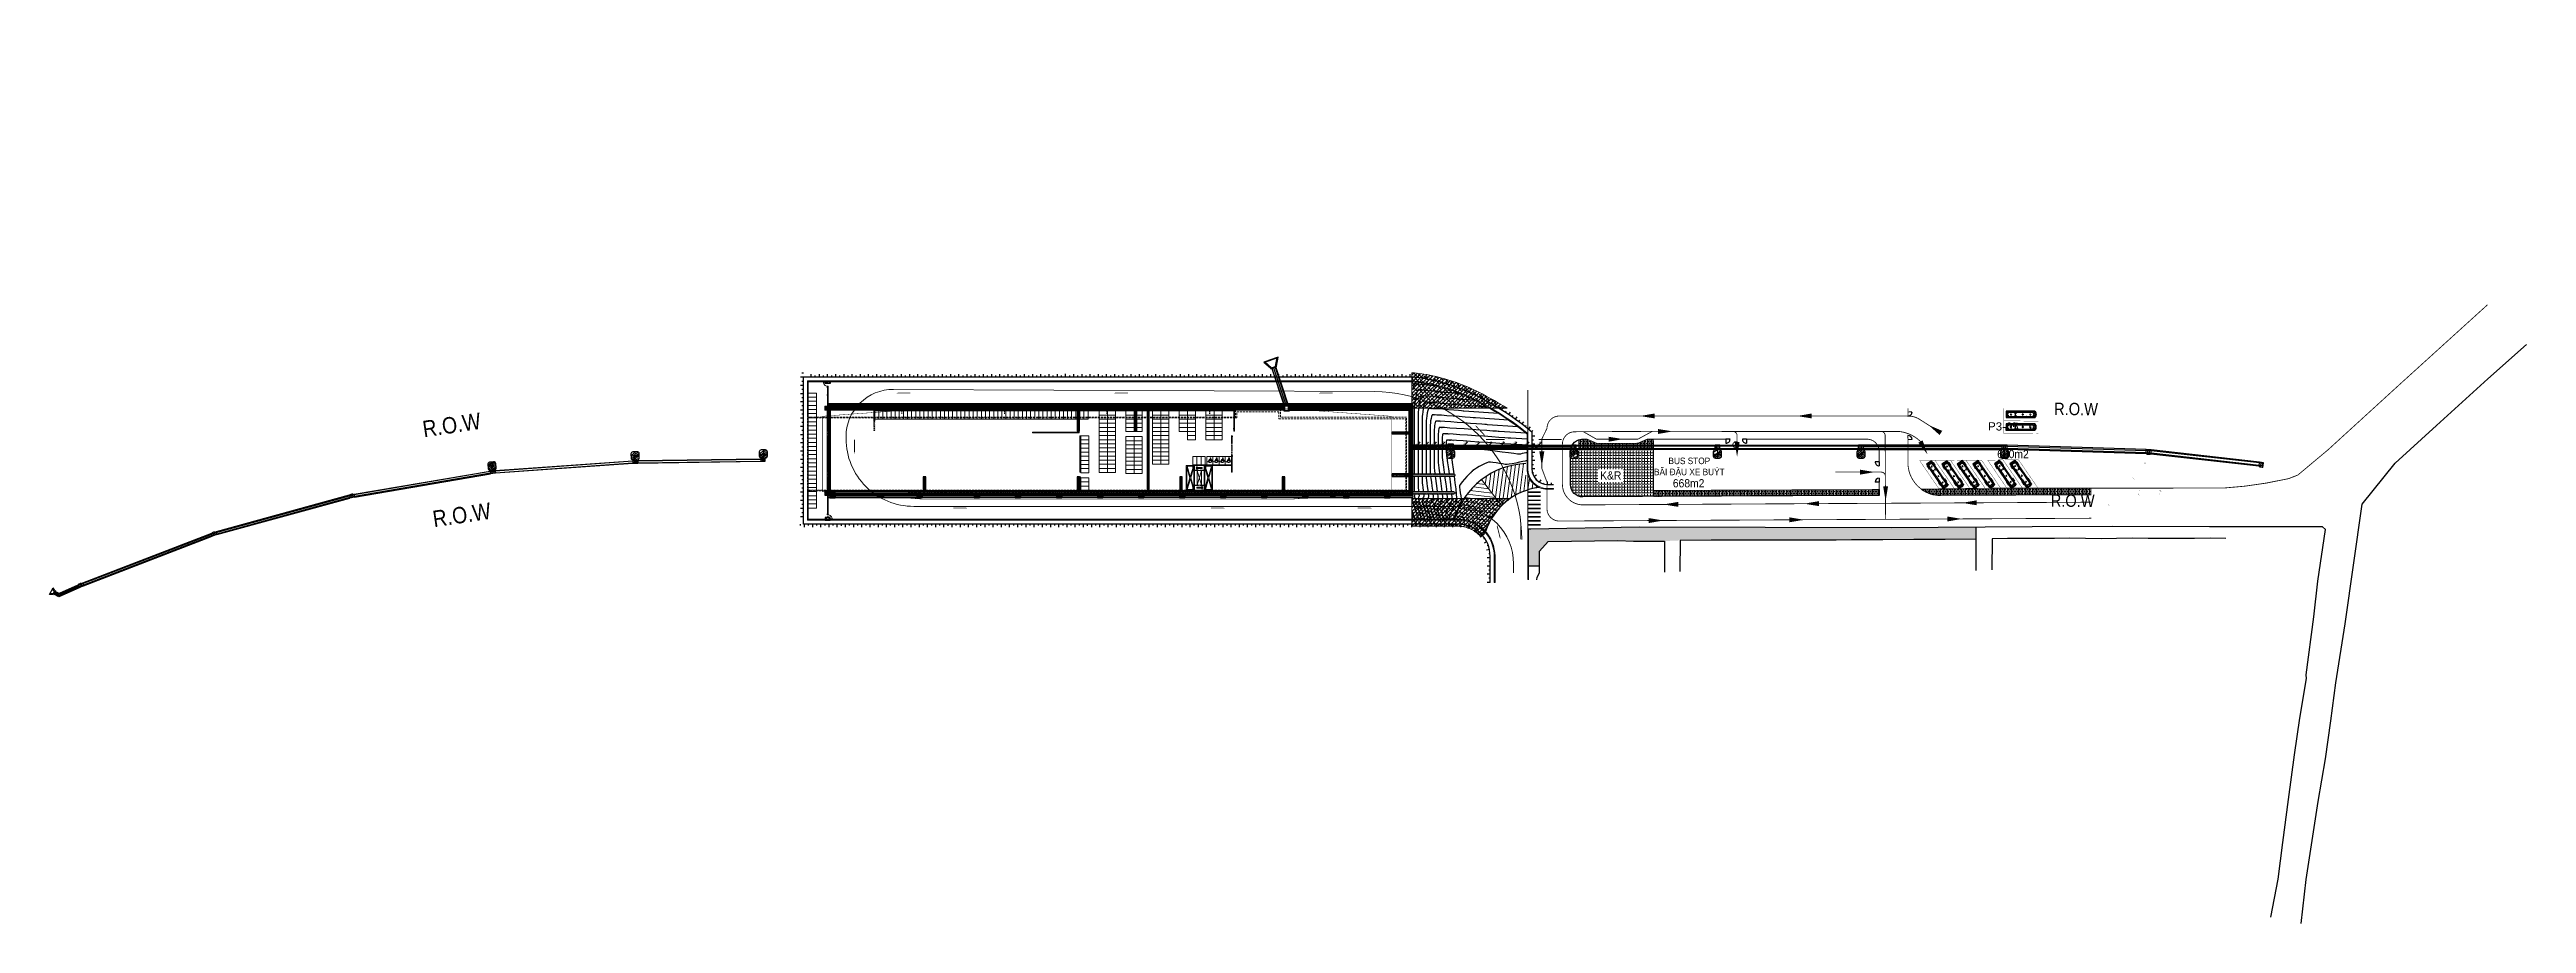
# Model space of a CAD drawing. Header units: millimetres. Extents: x -257704 to 345913, y -114363 to 98547.
import ezdxf
from ezdxf.enums import TextEntityAlignment as Align

# ---------------------------------------------------------------- set-up
doc = ezdxf.new("R2010")
doc.units = ezdxf.units.MM
doc.header["$LTSCALE"] = 100
doc.header["$MEASUREMENT"] = 0
for name, pattern in [('CENTER', [2, 1.25, -0.25, 0.25, -0.25]), ('CENTERX2', [4, 2.5, -0.5, 0.5, -0.5]), ('CONTINOUS', [0]), ('CP2-DRA-FT-STTD-39301-39302$0$DASHDOT', [1, 0.5, -0.25, 0, -0.25]), ('DASHDOT', [1, 0.5, -0.25, 0, -0.25]), ('DASHED2', [0.375, 0.25, -0.125])]:
    doc.linetypes.add(name, pattern=pattern)
doc.layers.get('Defpoints').update_dxf_attribs({"color": 6, "lineweight": 0})
for name, color, linetype in [('01-BXAS-mat bang tong the san duong$0$A-FUR', 252, 'Continuous'), ('C-TINN', 4, 'Continuous'), ('C-TOPO-MAJR', 9, 'Continuous'), ('H_DanDuong', 1, 'Continuous'), ('H_MepDuong', 3, 'Continuous'), ('H_Ranh', 6, 'Continuous'), ('L1-DRAINAGE-LONG_DITCH', 25, 'Continuous'), ('L1-DRAINAGE-TRANS_PIPE', 230, 'CENTERX2'), ('MEP-PL-STORM', 140, 'CP2-DRA-FT-STTD-39301-39302$0$DASHDOT'), ('PIER SYSTRA', 170, 'Continuous'), ('VACH SON PHAN LAN', 7, 'Continuous')]:
    doc.layers.add(name, color=color, linetype=linetype)
for name, color, linetype, lineweight in [('1', 1, 'Continuous', 18), ('1.Fence Wall', 2, 'Continuous', 15), ('2', 2, 'Continuous', 18), ('3', 3, 'DASHDOT', 13), ('3.Curb', 6, 'CONTINOUS', 15), ('8', 8, 'Continuous', 5), ('ANGLE', 6, 'Continuous', 9), ('ARC_AXIS_LINE', 240, 'Continuous', 5), ('ARC_DIM 200', 255, 'Continuous', 5), ('ARC_HATCH', 8, 'Continuous', 0), ('Arrow-200', 40, 'Continuous', 5), ('AXIS', 10, 'CENTER', 5), ('BOLLARD', 221, 'Continuous', 5), ('BOUNDARY', 251, 'Continuous', 5), ('CON-HIDE', 50, 'DASHED2', 20), ('CON-VIEW', 90, 'Continuous', 30), ('Cong k.s ve', 5, 'Continuous', 0), ('Fence200', 1, 'Continuous', 5), ('Foundation', 3, 'DASHED2', 9), ('gate', 5, 'Continuous', 9), ('hatch', 8, 'Continuous', 9), ('Retaining wall', 5, 'DASHED2', 5), ('row of railway', 4, 'Continuous', 25), ('Trench', 30, 'Continuous', 5), ('trench cover', 74, 'Continuous', 0)]:
    doc.layers.add(name, color=color, linetype=linetype, lineweight=lineweight)
doc.layers.add('ARC-PAKING-AR', color=9, linetype='Continuous', lineweight=5, true_color=0x808080)
doc.layers.add('C-TOPO-MINR', color=7, linetype='Continuous', true_color=0x9c9c9c)
doc.layers.add('Elevation', color=1, linetype='Continuous', plot=False)
doc.styles.add('3A', font='arial.ttf', dxfattribs={"width": 0.9, "height": 3})
doc.styles.add('Arial', font='arial.ttf', dxfattribs={"width": 0.8, "height": 98.353293})
doc.styles.add('BOLD', font='arial.ttf')
doc.styles.add('Metro-Text', font='arial.ttf')
doc.styles.get("Standard").update_dxf_attribs({"font": 'arial.ttf'})
doc.dimstyles.new('A3-200', dxfattribs={"dimscale": 0.2, "dimtxt": 1.6, "dimasz": 1.2, "dimexe": 0.5, "dimexo": 1, "dimgap": 0.5, "dimtad": 3, "dimdec": 0, "dimlfac": 1000, "dimdsep": 46, "dimtxsty": 'Metro-Text', "dimcen": 0, "dimclrd": 256, "dimclre": 256, "dimclrt": 6, "dimazin": 0, "dimtfac": 1, "dimtdec": 0, "dimtix": 1, "dimtmove": 2, "dimatfit": 3, "dimfxl": 1, "dimtfill": 1, "dimtfillclr": 11, "dimtolj": 1, "dimlwd": -1, "dimlwe": -1, "dimarcsym": 2})
pattern_1 = [(45, (-41519.4, -3188.3), (-449.0128, 449.0128), []), (135, (-41519.4, -3188.3), (-1347.0384, 449.0128), [1587.5, -952.5])]
pattern_2 = [(90, (-41400, -3050), (-338.709, -2e-09), []), (180, (-41400, -3050), (-338.709, -508), [338.709, -338.709])]
pattern_3 = [(31.1219, (-7.38745, 3.20825), (-0.098462, 0.1630813), []), (31.1219, (-7.30027, 3.18671), (-0.098462, 0.1630813), [])]
pattern_4 = [(31.1219, (-8.2145, 4.57808), (-0.098462, 0.1630813), []), (31.1219, (-8.12732, 4.55654), (-0.098462, 0.1630813), [])]
pattern_5 = [(346.121873, (32.76273, -105.47138), (0.015230948, 0.061646316), [])]
pattern_6 = [(346.121873, (33.58978, -106.84121), (0.015230948, 0.061646316), [])]
pattern_7 = [(3e-10, (-41519.37, -3188.29), (63.5, 127), [0, -127])]

# ---------------------------------------------------------------- blocks, each defined once
blk = doc.blocks.new('new contour')
at = {"layer": 'C-TOPO-MAJR', "elevation": 2.01}
blk.add_lwpolyline([(18.31, -22.85), (21.96, -25.33)], dxfattribs=at)
at = {"layer": 'C-TOPO-MINR'}
for points, elevation in [([(18.04, 6.56), (10.88, 1.67), (10.74, 1.58), (10.44, 1.38), (9.88, 1.02), (9.01, 0.46), (8.05, -0.17), (7.1, -0.81), (6.29, -1.38), (5.79, -1.76), (5.56, -1.98), (5.47, -2.08), (5.46, -2.12), (5.45, -2.17), (5.46, -2.29), (5.54, -2.55), (5.74, -2.97), (6.07, -3.59), (6.44, -4.21), (6.77, -4.74), (7.01, -5.1), (7.27, -5.46), (7.77, -6.09), (8.43, -6.92), (9.19, -7.85), (9.97, -8.82), (10.7, -9.72), (11.32, -10.48), (11.75, -11.02), (12.15, -11.52), (12.74, -12.26), (13.46, -13.17), (14.25, -14.17), (15.06, -15.19), (15.8, -16.11)], 1.96), ([(21.15, 7), (14.15, 2.18), (14, 2.08), (13.67, 1.85), (13.06, 1.45), (12.1, 0.81), (11.01, 0.08), (9.89, -0.67), (8.84, -1.4), (7.95, -2.03), (7.44, -2.42), (7.19, -2.63), (7.11, -2.72), (7.09, -2.75), (7.09, -2.8), (7.11, -2.94), (7.21, -3.22), (7.44, -3.69), (7.81, -4.34), (8.17, -4.93), (8.43, -5.32), (8.65, -5.63), (9.08, -6.17), (9.65, -6.88), (10.3, -7.69), (10.97, -8.51), (11.6, -9.29), (12.13, -9.95), (12.5, -10.41), (12.89, -10.89), (13.47, -11.62), (14.17, -12.51), (14.93, -13.47), (15.68, -14.41), (16.35, -15.25), (16.56, -15.5)], 1.95), ([(24.06, 7.28), (17.43, 2.69), (17.28, 2.58), (16.94, 2.35), (16.3, 1.92), (15.29, 1.24), (14.11, 0.45), (12.87, -0.4), (11.64, -1.25), (10.52, -2.02), (9.6, -2.68), (9.07, -3.08), (8.83, -3.28), (8.74, -3.36), (8.73, -3.39), (8.73, -3.43), (8.74, -3.55), (8.83, -3.78), (9.02, -4.18), (9.33, -4.72), (9.64, -5.21), (9.85, -5.54), (10.08, -5.85), (10.52, -6.41), (11.1, -7.13), (11.74, -7.91), (12.36, -8.68), (12.89, -9.34), (13.26, -9.79), (13.57, -10.19), (14.03, -10.77), (14.59, -11.48), (15.19, -12.25), (15.8, -13.02), (16.37, -13.73), (16.85, -14.32), (17.2, -14.72), (17.35, -14.87)], 1.93), ([(26.8, 7.42), (20.71, 3.2), (20.56, 3.09), (20.21, 2.86), (19.57, 2.42), (18.54, 1.71), (17.31, 0.87), (15.98, -0.04), (14.62, -0.97), (13.32, -1.87), (12.17, -2.68), (11.23, -3.34), (10.7, -3.73), (10.46, -3.93), (10.38, -4), (10.37, -4.02), (10.36, -4.06), (10.38, -4.15), (10.45, -4.34), (10.6, -4.66), (10.85, -5.09), (11.1, -5.49), (11.27, -5.75), (11.45, -6), (11.81, -6.45), (12.28, -7.03), (12.79, -7.67), (13.29, -8.29), (13.72, -8.81), (14.01, -9.18), (14.31, -9.56), (14.75, -10.12), (15.28, -10.79), (15.84, -11.5), (16.38, -12.18), (16.85, -12.75), (17.19, -13.15), (17.58, -13.54), (18.22, -14.17)], 1.92), ([(29.38, 7.46), (23.98, 3.7), (23.81, 3.58), (23.42, 3.32), (22.69, 2.81), (21.49, 1.99), (20.06, 1.01), (18.52, -0.06), (16.94, -1.15), (15.43, -2.2), (14.09, -3.14), (13, -3.9), (12.39, -4.35), (12.11, -4.56), (12.02, -4.64), (12.01, -4.66), (12, -4.69), (12.02, -4.79), (12.11, -4.98), (12.28, -5.3), (12.51, -5.7), (12.69, -5.97), (12.87, -6.21), (13.21, -6.64), (13.64, -7.18), (14.1, -7.74), (14.5, -8.23), (14.77, -8.57), (15.04, -8.92), (15.46, -9.44), (15.94, -10.06), (16.43, -10.68), (16.86, -11.21), (17.18, -11.58), (17.5, -11.9), (18.11, -12.49), (18.93, -13.27), (19.12, -13.45)], 1.91), ([(30.47, 6.45), (27.26, 4.21), (27.1, 4.1), (26.72, 3.84), (26, 3.34), (24.81, 2.52), (23.38, 1.53), (21.8, 0.44), (20.16, -0.71), (18.53, -1.84), (17, -2.9), (15.67, -3.83), (14.61, -4.58), (14.01, -5.01), (13.74, -5.21), (13.66, -5.28), (13.64, -5.29), (13.64, -5.32), (13.66, -5.38), (13.71, -5.52), (13.83, -5.73), (13.99, -6), (14.11, -6.19), (14.27, -6.4), (14.58, -6.78), (14.95, -7.24), (15.29, -7.67), (15.53, -7.96), (15.76, -8.26), (16.12, -8.71), (16.52, -9.23), (16.9, -9.69), (17.16, -10), (17.43, -10.27), (18, -10.81), (18.8, -11.57), (19.74, -12.47), (20.02, -12.73)], 1.89), ([(5.37, 2.91), (1.07, 0.16), (1.02, 0.13), (0.88, 0.05), (0.68, -0.08), (0.54, -0.21), (0.63, -0.44), (0.86, -0.86), (1.09, -1.29), (1.23, -1.53)], 2.01), ([(10.95, 5), (4.34, 0.66), (4.23, 0.6), (3.98, 0.45), (3.54, 0.18), (2.93, -0.2), (2.51, -0.5), (2.28, -0.69), (2.2, -0.8), (2.18, -0.85), (2.18, -0.88), (2.19, -0.99), (2.28, -1.22), (2.46, -1.64), (2.8, -2.3), (3.19, -3.01), (3.58, -3.69), (3.92, -4.28), (4.17, -4.67), (4.45, -5.06), (4.98, -5.73), (5.7, -6.63), (6.53, -7.67), (7.42, -8.76), (8.3, -9.85), (9.1, -10.84), (9.77, -11.66), (10.24, -12.24), (10.69, -12.8), (11.36, -13.65), (12.2, -14.7), (13.14, -15.87), (14.11, -17.09), (14.29, -17.32)], 1.99), ([(14.7, 5.93), (7.61, 1.17), (7.5, 1.09), (7.24, 0.93), (6.76, 0.64), (6.04, 0.2), (5.27, -0.3), (4.57, -0.78), (4.14, -1.11), (3.92, -1.32), (3.84, -1.44), (3.82, -1.48), (3.81, -1.54), (3.83, -1.68), (3.92, -1.97), (4.14, -2.46), (4.52, -3.16), (4.94, -3.86), (5.32, -4.47), (5.59, -4.89), (5.84, -5.23), (6.31, -5.83), (6.94, -6.62), (7.68, -7.54), (8.47, -8.51), (9.25, -9.48), (9.97, -10.36), (10.57, -11.1), (10.99, -11.63), (11.4, -12.14), (11.99, -12.88), (12.72, -13.8), (13.54, -14.83), (14.4, -15.9), (15.05, -16.71)], 1.98), ([(31.38, 5.31), (30.54, 4.72), (30.38, 4.61), (30.01, 4.36), (29.31, 3.87), (28.14, 3.05), (26.72, 2.07), (25.13, 0.96), (23.45, -0.21), (21.74, -1.4), (20.08, -2.55), (18.56, -3.61), (17.24, -4.54), (16.21, -5.26), (15.63, -5.67), (15.37, -5.86), (15.29, -5.92), (15.28, -5.93), (15.28, -5.95), (15.3, -6), (15.35, -6.1), (15.44, -6.26), (15.53, -6.4), (15.65, -6.56), (15.87, -6.84), (16.11, -7.14), (16.28, -7.34), (16.45, -7.56), (16.7, -7.88), (16.96, -8.21), (17.15, -8.43), (17.41, -8.68), (18.03, -9.27), (18.92, -10.12), (20, -11.14), (20.91, -12.01)], 1.88), ([(32.5, 3.92), (32.48, 3.9), (32.42, 3.83), (32.3, 3.67), (32.07, 3.39), (31.75, 3), (31.44, 2.64), (31.22, 2.41), (30.9, 2.2), (30.14, 1.73), (29.05, 1.06), (27.72, 0.25), (26.24, -0.66), (24.7, -1.59), (23.21, -2.5), (21.85, -3.32), (20.73, -4), (19.94, -4.49), (19.56, -4.72), (19.2, -4.96), (18.66, -5.34), (18.06, -5.76), (17.5, -6.15), (17.15, -6.4), (16.98, -6.52), (16.93, -6.56), (16.92, -6.56), (16.92, -6.57), (16.94, -6.6), (16.95, -6.62), (16.99, -6.67), (17.04, -6.73), (17.09, -6.79), (17.14, -6.86), (17.34, -7.05), (17.91, -7.58), (18.75, -8.38), (19.79, -9.37), (20.96, -10.49), (21.81, -11.3)], 1.86), ([(33.71, 2.4), (33.68, 2.36), (33.6, 2.26), (33.41, 2.02), (33.06, 1.59), (32.52, 0.93), (31.94, 0.22), (31.36, -0.46), (30.87, -1.02), (30.51, -1.38), (30.13, -1.64), (29.56, -1.98), (28.88, -2.36), (28.16, -2.75), (27.5, -3.13), (26.96, -3.47), (26.63, -3.75), (26.39, -4.11), (26.12, -4.65), (25.82, -5.32), (25.53, -6.03), (25.27, -6.71), (25.07, -7.3), (24.95, -7.73), (24.87, -8.2), (24.78, -8.92), (24.7, -9.79), (24.64, -10.7), (24.6, -11.55), (24.61, -12.23), (24.67, -12.63), (24.91, -12.97), (25.36, -13.4), (25.92, -13.89), (26.49, -14.37), (26.96, -14.8), (27.24, -15.14), (27.41, -15.56), (27.63, -16.3), (27.87, -17.21), (28.1, -18.16), (28.3, -19.01), (28.45, -19.62), (28.5, -19.86), (28.58, -19.92), (28.66, -19.97)], 1.84), ([(22.23, -11.7), (23.36, -12.8), (24.45, -13.85), (25.34, -14.74), (25.98, -15.4), (26.28, -15.76), (26.46, -16.19), (26.66, -16.87), (26.86, -17.68), (27.06, -18.51), (27.22, -19.25), (27.35, -19.79), (27.42, -20.03), (27.6, -20.18), (27.88, -20.35), (28.05, -20.46)], 1.86), ([(14.67, -17.78), (15.06, -18.28), (15.91, -19.34), (16.6, -20.2), (16.98, -20.67)], 1.99), ([(15.42, -17.18), (15.98, -17.88), (16.6, -18.65), (17.04, -19.2), (17.24, -19.44), (17.53, -19.73), (17.82, -20)], 1.98), ([(16.18, -16.58), (16.48, -16.96), (16.97, -17.56), (17.23, -17.87), (17.52, -18.17), (17.97, -18.6), (18.48, -19.08), (18.7, -19.29)], 1.96), ([(16.94, -15.97), (17.21, -16.3), (17.56, -16.65), (18.08, -17.15), (18.68, -17.72), (19.31, -18.31), (19.59, -18.58)], 1.95), ([(17.77, -15.3), (18.14, -15.65), (18.81, -16.29), (19.52, -16.97), (20.21, -17.62), (20.48, -17.87)], 1.93), ([(18.66, -14.58), (19.05, -14.95), (19.95, -15.8), (20.82, -16.64), (21.37, -17.16)], 1.92), ([(19.56, -13.87), (19.87, -14.16), (20.84, -15.08), (21.76, -15.96), (22.25, -16.45)], 1.91), ([(20.46, -13.15), (20.76, -13.44), (21.78, -14.41), (22.72, -15.32), (23.14, -15.74)], 1.89), ([(21.35, -12.43), (22.34, -13.38), (23.43, -14.44), (24.03, -15.03)], 1.88), ([(21.8, -17.58), (22.15, -17.94), (22.41, -18.23), (22.54, -18.6), (22.66, -19.16), (22.79, -19.77), (22.92, -20.32), (23.06, -20.67), (23.32, -20.91), (23.78, -21.24), (24.35, -21.61), (24.91, -21.96), (25.37, -22.25), (25.62, -22.41)], 1.92), ([(22.68, -16.87), (23.11, -17.31), (23.38, -17.61), (23.51, -17.96), (23.64, -18.49), (23.77, -19.1), (23.9, -19.71), (24.03, -20.21), (24.15, -20.51), (24.44, -20.78), (24.93, -21.12), (25.49, -21.47), (25.96, -21.76), (26.23, -21.92)], 1.91), ([(23.57, -16.16), (24.08, -16.68), (24.34, -16.99), (24.5, -17.4), (24.67, -18.03), (24.83, -18.77), (24.99, -19.48), (25.13, -20.05), (25.24, -20.35), (25.46, -20.55), (25.84, -20.82), (26.27, -21.08), (26.63, -21.31), (26.84, -21.43)], 1.89), ([(24.46, -15.45), (25, -16.02), (25.31, -16.37), (25.5, -16.85), (25.7, -17.58), (25.9, -18.43), (26.08, -19.25), (26.23, -19.88), (26.33, -20.19), (26.54, -20.37), (26.9, -20.61), (27.25, -20.82), (27.45, -20.95)], 1.88), ([(17.5, -21.03), (17.6, -21.41), (17.62, -21.48), (17.82, -21.62), (18.33, -21.97), (19.07, -22.47), (19.93, -23.05), (20.81, -23.65), (21.61, -24.19), (22.23, -24.61), (22.57, -24.84)], 1.99), ([(18.26, -20.42), (18.55, -20.71), (18.6, -20.89), (18.65, -21.15), (18.71, -21.32), (18.95, -21.5), (19.55, -21.91), (20.37, -22.47), (21.27, -23.07), (22.13, -23.65), (22.81, -24.11), (23.18, -24.35)], 1.98), ([(19.15, -19.7), (19.51, -20.09), (19.58, -20.31), (19.65, -20.63), (19.72, -20.95), (19.8, -21.16), (20.03, -21.34), (20.57, -21.72), (21.3, -22.21), (22.1, -22.75), (22.86, -23.25), (23.46, -23.65), (23.79, -23.87)], 1.96), ([(20.03, -19), (20.28, -19.26), (20.48, -19.47), (20.58, -19.78), (20.68, -20.24), (20.78, -20.7), (20.88, -21), (21.18, -21.23), (21.79, -21.66), (22.58, -22.19), (23.38, -22.72), (24.04, -23.14), (24.4, -23.38)], 1.95), ([(20.91, -18.29), (21.24, -18.62), (21.45, -18.85), (21.55, -19.15), (21.65, -19.6), (21.75, -20.11), (21.86, -20.55), (21.97, -20.84), (22.25, -21.07), (22.79, -21.45), (23.46, -21.9), (24.15, -22.34), (24.7, -22.7), (25.01, -22.89)], 1.93), ([(21.35, -25.81), (19.89, -24.82)], 2.02)]:
    blk.add_lwpolyline(points, dxfattribs=dict(at, elevation=elevation))
at = {"layer": 'C-TOPO-MAJR', "char_height": 0.4, "attachment_point": 5}
for s, insert, rotation in [('2.01', (0.57, -0.18, 2.01), 42.76159), ('1.98', (3.96, -1.28, 1.98), 43.80069), ('1.95', (7.45, -2.41, 1.95), 37.22976), ('1.92', (10.97, -3.54, 1.92), 36.49289), ('1.89', (14.48, -4.68, 1.89), 35.64125), ('1.86', (17.99, -5.81, 1.86), 35.13288)]:
    blk.add_mtext(s, dxfattribs=dict(at, insert=insert, rotation=rotation))
at = {"layer": 'C-TOPO-MINR', "char_height": 0.4, "attachment_point": 5}
for s, insert, rotation in [('2.00', (2.26, -0.73, 1.99), 51.74408), ('1.96', (5.71, -1.84, 1.96), 41.96052), ('1.94', (9.21, -2.97, 1.93), 36.86443), ('1.90', (12.72, -4.11, 1.91), 35.95536), ('1.88', (16.24, -5.24, 1.88), 35.08723), ('1.84', (24.9, -8.04, 1.84), 80.38569)]:
    blk.add_mtext(s, dxfattribs=dict(at, insert=insert, rotation=rotation))
blk = doc.blocks.new('muitenH')
at = {"layer": '2'}
blk.add_solid([(1.8, -0.3), (0, 0), (1.8, 0.3)], dxfattribs=at)
blk = doc.blocks.new('XE')
at = {"layer": '01-BXAS-mat bang tong the san duong$0$A-FUR'}
for p, q in [((610774.1, 1198014.8, 0), (610768.2, 1198004.6, 0)), ((610774.1, 1198014.5, 0), (610768.4, 1198004.7, 0)), ((610768.7, 1198005, 0), (610769.4, 1198006.2, 0)), ((610768.8, 1198005.9, 0), (610769.5, 1198007, 0)), ((610768.8, 1198005.9, 0), (610768.8, 1198005.9, 0)), ((610769.5, 1198006, 0), (610769, 1198005.1, 0)), ((610769.2, 1198005.9, 0), (610769.4, 1198005.9, 0)), ((610769.4, 1198006.3, 0), (610770.1, 1198007.5, 0)), ((610769.6, 1198006.1, 0), (610769.4, 1198006.3, 0)), ((610769.4, 1198006.2, 0), (610769.4, 1198006.1, 0)), ((610769.4, 1198006.1, 0), (610769.5, 1198006, 0)), ((610769.5, 1198007.1, 0), (610769.6, 1198007.2, 0)), ((610769.5, 1198007, 0), (610769.5, 1198007.1, 0)), ((610770.3, 1198007.4, 0), (610769.6, 1198006.1, 0)), ((610769.6, 1198007.2, 0), (610769.7, 1198007.2, 0)), ((610770.1, 1198007.1, 0), (610769.9, 1198007.1, 0)), ((610770, 1198007.2, 0), (610770.2, 1198007.2, 0)), ((610770.2, 1198005.9, 0), (610770, 1198005.6, 0)), ((610770.1, 1198007.5, 0), (610770.2, 1198007.4, 0)), ((610770.2, 1198007.6, 0), (610770.9, 1198008.8, 0)), ((610770.3, 1198007.5, 0), (610770.2, 1198007.6, 0)), ((610770.2, 1198007.4, 0), (610770.3, 1198007.4, 0)), ((610770.5, 1198005.8, 0), (610770.2, 1198005.9, 0)), ((610771, 1198008.7, 0), (610770.3, 1198007.5, 0)), ((610770.4, 1198003.4, 0), (610776.3, 1198013.5, 0)), ((610770.4, 1198003.6, 0), (610776.1, 1198013.4, 0)), ((610770.9, 1198008.5, 0), (610770.7, 1198008.4, 0)), ((610770.7, 1198008.5, 0), (610770.9, 1198008.5, 0)), ((610770.9, 1198008.8, 0), (610770.9, 1198008.8, 0)), ((610770.9, 1198008.8, 0), (610771, 1198008.7, 0)), ((610771, 1198009, 0), (610771.7, 1198010.2, 0)), ((610771.1, 1198008.9, 0), (610771, 1198009, 0)), ((610771.7, 1198006.5, 0), (610771, 1198005.3, 0)), ((610771.9, 1198010.1, 0), (610771.1, 1198008.9, 0)), ((610771.2, 1198005.3, 0), (610771.9, 1198006.5, 0)), ((610771.5, 1198009.9, 0), (610771.7, 1198009.9, 0)), ((610771.7, 1198009.8, 0), (610771.5, 1198009.8, 0)), ((610771.7, 1198008.6, 0), (610771.5, 1198008.3, 0)), ((610771.8, 1198008.1, 0), (610771.5, 1198008.3, 0)), ((610771.6, 1198006.4, 0), (610771.7, 1198006.2, 0)), ((610771.7, 1198006.1, 0), (610771.6, 1198006.3, 0)), ((610771.7, 1198010.3, 0), (610772.4, 1198011.5, 0)), ((610771.9, 1198010.2, 0), (610771.7, 1198010.3, 0)), ((610771.7, 1198010.2, 0), (610771.7, 1198010.1, 0)), ((610771.7, 1198010.1, 0), (610771.9, 1198010.1, 0)), ((610772, 1198008.4, 0), (610771.7, 1198008.6, 0)), ((610771.9, 1198006.5, 0), (610771.7, 1198006.5, 0)), ((610771.8, 1198008.1, 0), (610772, 1198008.4, 0)), ((610772.5, 1198007.8, 0), (610771.8, 1198006.6, 0)), ((610771.8, 1198006.6, 0), (610772, 1198006.6, 0)), ((610772.6, 1198011.3, 0), (610771.9, 1198010.2, 0)), ((610771.9, 1198006.5, 0), (610771.9, 1198006.5, 0)), ((610771.9, 1198005.9, 0), (610771.9, 1198005.9, 0)), ((610772, 1198006.6, 0), (610772.7, 1198007.8, 0)), ((610772.2, 1198011.2, 0), (610772.5, 1198011.2, 0)), ((610772.4, 1198011.1, 0), (610772.2, 1198011.1, 0)), ((610772.4, 1198011.5, 0), (610772.5, 1198011.4, 0)), ((610772.4, 1198007.7, 0), (610772.5, 1198007.5, 0)), ((610772.5, 1198007.4, 0), (610772.4, 1198007.6, 0)), ((610772.5, 1198011.6, 0), (610773.2, 1198012.8, 0)), ((610772.6, 1198011.4, 0), (610772.5, 1198011.6, 0)), ((610772.5, 1198011.4, 0), (610772.6, 1198011.3, 0)), ((610772.6, 1198007.8, 0), (610772.5, 1198007.8, 0)), ((610773.3, 1198012.6, 0), (610772.6, 1198011.4, 0)), ((610772.7, 1198011.4, 0), (610772.6, 1198011.1, 0)), ((610772.9, 1198010.9, 0), (610772.6, 1198011.1, 0)), ((610773.3, 1198009.2, 0), (610772.6, 1198007.9, 0)), ((610772.6, 1198007.9, 0), (610772.8, 1198007.9, 0)), ((610772.7, 1198007.8, 0), (610772.6, 1198007.8, 0)), ((610773.1, 1198011.2, 0), (610772.7, 1198011.4, 0)), ((610772.8, 1198012.8, 0), (610773.5, 1198013.9, 0)), ((610772.8, 1198012.8, 0), (610772.8, 1198012.8, 0)), ((610772.9, 1198012.7, 0), (610772.8, 1198012.8, 0)), ((610772.8, 1198007.9, 0), (610773.5, 1198009.2, 0)), ((610772.9, 1198012.7, 0), (610772.9, 1198012.7, 0)), ((610772.9, 1198010.9, 0), (610773.1, 1198011.2, 0)), ((610773, 1198012.5, 0), (610773.2, 1198012.5, 0)), ((610773.2, 1198012.4, 0), (610773, 1198012.4, 0)), ((610773.2, 1198008.8, 0), (610773.1, 1198009, 0)), ((610773.2, 1198012.8, 0), (610773.9, 1198014, 0)), ((610773.2, 1198012.8, 0), (610773.3, 1198012.6, 0)), ((610773.2, 1198012.8, 0), (610773.4, 1198012.7, 0)), ((610773.2, 1198009, 0), (610773.3, 1198008.8, 0)), ((610773.4, 1198009.2, 0), (610773.3, 1198009.2, 0)), ((610774, 1198013.9, 0), (610773.4, 1198012.7, 0)), ((610773.6, 1198010.9, 0), (610773.4, 1198010.6, 0)), ((610773.7, 1198010.5, 0), (610773.4, 1198010.6, 0)), ((610774, 1198010.4, 0), (610773.4, 1198009.4, 0)), ((610773.4, 1198009.4, 0), (610773.5, 1198009.2, 0)), ((610773.5, 1198009.2, 0), (610773.4, 1198009.2, 0)), ((610773.5, 1198014, 0), (610773.6, 1198014, 0)), ((610773.5, 1198013.9, 0), (610773.5, 1198014, 0)), ((610773.5, 1198009.2, 0), (610774.2, 1198010.5, 0)), ((610773.6, 1198014, 0), (610773.6, 1198014, 0)), ((610773.9, 1198010.8, 0), (610773.6, 1198010.9, 0)), ((610773.9, 1198013.7, 0), (610773.7, 1198013.7, 0)), ((610773.7, 1198013.7, 0), (610774, 1198013.7, 0)), ((610773.7, 1198010.5, 0), (610773.9, 1198010.8, 0)), ((610773.9, 1198014, 0), (610774, 1198014, 0)), ((610774.1, 1198012.7, 0), (610773.9, 1198012.4, 0)), ((610774.2, 1198012.3, 0), (610773.9, 1198012.4, 0)), ((610774, 1198010.1, 0), (610773.9, 1198010.3, 0)), ((610773.9, 1198010.3, 0), (610774, 1198010.2, 0)), ((610774, 1198014.6, 0), (610776.2, 1198013.4, 0)), ((610774, 1198014, 0), (610774, 1198013.9, 0)), ((610774.2, 1198010.5, 0), (610774, 1198010.4, 0)), ((610776.3, 1198013.5, 0), (610774.1, 1198014.8, 0)), ((610774.2, 1198014.2, 0), (610774.1, 1198013.7, 0)), ((610774.1, 1198013.9, 0), (610774.1, 1198013.8, 0)), ((610774.1, 1198013.9, 0), (610774.1, 1198013.9, 0)), ((610774.5, 1198013.6, 0), (610774.1, 1198013.9, 0)), ((610774.1, 1198013.8, 0), (610774.2, 1198013.8, 0)), ((610774.1, 1198013.7, 0), (610774.2, 1198013.7, 0)), ((610774.4, 1198012.6, 0), (610774.1, 1198012.7, 0)), ((610774.8, 1198011.8, 0), (610774.1, 1198010.6, 0)), ((610774.1, 1198010.6, 0), (610774.2, 1198010.5, 0)), ((610774.2, 1198014.2, 0), (610774.3, 1198014.1, 0)), ((610774.2, 1198013.8, 0), (610774.2, 1198013.8, 0)), ((610774.2, 1198013.8, 0), (610774.2, 1198013.8, 0)), ((610774.2, 1198013.8, 0), (610774.3, 1198013.8, 0)), ((610774.2, 1198013.8, 0), (610774.2, 1198013.8, 0)), ((610774.2, 1198013.7, 0), (610774.3, 1198013.7, 0)), ((610774.2, 1198013.7, 0), (610774.2, 1198013.7, 0)), ((610774.2, 1198012.3, 0), (610774.4, 1198012.6, 0)), ((610774.2, 1198010.5, 0), (610774.9, 1198011.7, 0)), ((610774.2, 1198010.5, 0), (610774.2, 1198010.5, 0)), ((610774.3, 1198014.2, 0), (610774.4, 1198014.2, 0)), ((610774.3, 1198014.2, 0), (610774.3, 1198014.2, 0)), ((610774.7, 1198014, 0), (610774.3, 1198014.2, 0)), ((610774.3, 1198014.1, 0), (610774.4, 1198014.1, 0)), ((610774.3, 1198014.1, 0), (610774.3, 1198014.1, 0)), ((610774.3, 1198013.8, 0), (610774.4, 1198013.7, 0)), ((610774.3, 1198013.8, 0), (610774.3, 1198013.8, 0)), ((610774.3, 1198013.8, 0), (610774.3, 1198013.8, 0)), ((610774.3, 1198013.7, 0), (610774.3, 1198013.7, 0)), ((610774.3, 1198013.7, 0), (610774.5, 1198013.6, 0)), ((610774.3, 1198013.7, 0), (610774.3, 1198013.7, 0)), ((610774.4, 1198014.2, 0), (610774.4, 1198014.2, 0)), ((610774.4, 1198014.2, 0), (610774.4, 1198014.2, 0)), ((610774.4, 1198014.2, 0), (610774.5, 1198014.2, 0)), ((610774.4, 1198014.2, 0), (610774.4, 1198014.2, 0)), ((610774.4, 1198014.1, 0), (610774.5, 1198014.1, 0)), ((610774.4, 1198014.1, 0), (610774.4, 1198014.1, 0)), ((610774.4, 1198014.1, 0), (610774.4, 1198014.1, 0)), ((610774.4, 1198014.1, 0), (610774.4, 1198014.1, 0)), ((610774.4, 1198013.7, 0), (610774.5, 1198013.7, 0)), ((610774.4, 1198013.7, 0), (610774.4, 1198013.7, 0)), ((610774.5, 1198014.2, 0), (610774.5, 1198014.2, 0)), ((610774.5, 1198014.2, 0), (610774.5, 1198014.1, 0)), ((610774.5, 1198014.1, 0), (610774.6, 1198014.1, 0)), ((610774.5, 1198014.1, 0), (610774.7, 1198014, 0)), ((610774.5, 1198014.1, 0), (610774.5, 1198014.1, 0)), ((610774.5, 1198014.1, 0), (610774.5, 1198014.1, 0)), ((610774.5, 1198013.7, 0), (610774.5, 1198013.7, 0)), ((610774.5, 1198013.7, 0), (610774.6, 1198013.6, 0)), ((610774.5, 1198013.6, 0), (610774.5, 1198013.6, 0)), ((610774.6, 1198014.1, 0), (610774.8, 1198014, 0)), ((610774.6, 1198014.1, 0), (610774.6, 1198014.1, 0)), ((610774.6, 1198013.6, 0), (610774.7, 1198013.7, 0)), ((610774.6, 1198013.6, 0), (610774.6, 1198013.6, 0)), ((610774.6, 1198011.6, 0), (610774.7, 1198011.4, 0)), ((610774.7, 1198014, 0), (610774.7, 1198014, 0)), ((610774.7, 1198013.7, 0), (610774.8, 1198013.7, 0)), ((610774.8, 1198011.4, 0), (610774.7, 1198011.6, 0)), ((610774.8, 1198014, 0), (610774.9, 1198014, 0)), ((610774.8, 1198014, 0), (610774.8, 1198014, 0)), ((610774.8, 1198014, 0), (610774.8, 1198014, 0)), ((610774.8, 1198014, 0), (610774.8, 1198014, 0)), ((610774.8, 1198013.7, 0), (610774.8, 1198013.7, 0)), ((610774.8, 1198013.7, 0), (610774.8, 1198013.7, 0)), ((610774.8, 1198013.7, 0), (610774.8, 1198013.7, 0)), ((610774.8, 1198013.7, 0), (610774.8, 1198013.7, 0)), ((610774.8, 1198013.7, 0), (610774.9, 1198013.6, 0)), ((610775.5, 1198013.1, 0), (610774.8, 1198011.9, 0)), ((610775, 1198011.8, 0), (610774.8, 1198011.9, 0)), ((610774.9, 1198011.7, 0), (610774.8, 1198011.8, 0)), ((610774.9, 1198014, 0), (610774.9, 1198013.9, 0)), ((610774.9, 1198014, 0), (610774.9, 1198014, 0)), ((610774.9, 1198013.9, 0), (610775, 1198013.9, 0)), ((610774.9, 1198013.9, 0), (610774.9, 1198013.9, 0)), ((610774.9, 1198013.6, 0), (610774.9, 1198013.4, 0)), ((610774.9, 1198013.6, 0), (610774.9, 1198013.6, 0)), ((610774.9, 1198013.6, 0), (610774.9, 1198013.6, 0)), ((610774.9, 1198013.6, 0), (610774.9, 1198013.6, 0)), ((610774.9, 1198013.4, 0), (610774.9, 1198013.4, 0)), ((610774.9, 1198013.4, 0), (610775, 1198013.4, 0)), ((610775, 1198013.9, 0), (610775, 1198013.9, 0)), ((610775, 1198013.9, 0), (610775, 1198013.9, 0)), ((610775, 1198013.9, 0), (610775.1, 1198013.8, 0)), ((610775, 1198013.4, 0), (610775.1, 1198013.3, 0)), ((610775, 1198013.4, 0), (610775, 1198013.4, 0)), ((610775, 1198013.4, 0), (610775, 1198013.4, 0)), ((610775, 1198013.4, 0), (610775, 1198013.4, 0)), ((610775, 1198013.4, 0), (610775, 1198013.4, 0)), ((610775, 1198011.8, 0), (610775.7, 1198013, 0)), ((610775.1, 1198011.4, 0), (610775, 1198011.4, 0)), ((610775.1, 1198013.8, 0), (610775.2, 1198013.8, 0)), ((610775.1, 1198013.8, 0), (610775.1, 1198013.8, 0)), ((610775.1, 1198013.8, 0), (610775.1, 1198013.8, 0)), ((610775.1, 1198013.8, 0), (610775.1, 1198013.8, 0)), ((610775.1, 1198013.3, 0), (610775.2, 1198013.3, 0)), ((610775.1, 1198013.3, 0), (610775.1, 1198013.3, 0)), ((610775.1, 1198013.3, 0), (610775.1, 1198013.3, 0)), ((610775.1, 1198013.2, 0), (610775.1, 1198013.2, 0)), ((610775.1, 1198013.2, 0), (610775.1, 1198013.2, 0)), ((610775.4, 1198013.1, 0), (610775.1, 1198013.2, 0)), ((610775.1, 1198013.2, 0), (610775.1, 1198013.2, 0)), ((610775.1, 1198013.2, 0), (610775.2, 1198013.2, 0)), ((610775.2, 1198011.4, 0), (610775.1, 1198011.4, 0)), ((610775.2, 1198013.8, 0), (610775.2, 1198013.8, 0)), ((610775.2, 1198013.8, 0), (610775.2, 1198013.7, 0)), ((610775.2, 1198013.7, 0), (610775.2, 1198013.7, 0)), ((610775.2, 1198013.7, 0), (610775.3, 1198013.7, 0)), ((610775.2, 1198013.1, 0), (610775.7, 1198013.3, 0)), ((610775.2, 1198013.3, 0), (610775.2, 1198013.3, 0)), ((610775.2, 1198013.3, 0), (610775.2, 1198013.2, 0)), ((610775.2, 1198013.2, 0), (610775.2, 1198013.1, 0)), ((610775.2, 1198013.2, 0), (610775.3, 1198013.2, 0)), ((610775.2, 1198013.2, 0), (610775.2, 1198013.2, 0)), ((610775.2, 1198013.1, 0), (610775.2, 1198013.1, 0)), ((610775.9, 1198012.6, 0), (610775.2, 1198011.5, 0)), ((610775.2, 1198011.5, 0), (610775.2, 1198011.4, 0)), ((610775.3, 1198013.7, 0), (610775.3, 1198013.7, 0)), ((610775.3, 1198013.7, 0), (610775.3, 1198013.7, 0)), ((610775.3, 1198013.7, 0), (610775.4, 1198013.6, 0)), ((610775.7, 1198013.4, 0), (610775.3, 1198013.6, 0)), ((610775.3, 1198013.6, 0), (610775.4, 1198013.5, 0)), ((610775.3, 1198013.2, 0), (610775.3, 1198013.1, 0)), ((610775.3, 1198013.2, 0), (610775.3, 1198013.2, 0)), ((610775.3, 1198013.1, 0), (610775.4, 1198013.1, 0)), ((610775.4, 1198013.6, 0), (610775.5, 1198013.5, 0)), ((610775.4, 1198013.6, 0), (610775.4, 1198013.6, 0)), ((610775.4, 1198013.6, 0), (610775.4, 1198013.6, 0)), ((610775.4, 1198013.6, 0), (610775.4, 1198013.6, 0)), ((610775.4, 1198013.5, 0), (610775.5, 1198013.5, 0)), ((610775.4, 1198013.5, 0), (610775.4, 1198013.5, 0)), ((610775.4, 1198013.5, 0), (610775.4, 1198013.5, 0)), ((610775.4, 1198013.5, 0), (610775.4, 1198013.5, 0)), ((610775.4, 1198013.1, 0), (610775.4, 1198013.1, 0)), ((610775.5, 1198012.7, 0), (610775.4, 1198012.9, 0)), ((610775.4, 1198012.8, 0), (610775.5, 1198012.7, 0)), ((610775.5, 1198013.5, 0), (610775.6, 1198013.4, 0)), ((610775.5, 1198013.5, 0), (610775.5, 1198013.5, 0)), ((610775.5, 1198013.5, 0), (610775.5, 1198013.5, 0)), ((610775.5, 1198013.5, 0), (610775.7, 1198013.4, 0)), ((610775.5, 1198013.5, 0), (610775.5, 1198013.5, 0)), ((610775.6, 1198013, 0), (610775.5, 1198013.1, 0)), ((610775.6, 1198013.4, 0), (610775.6, 1198013.3, 0)), ((610775.6, 1198013.3, 0), (610775.7, 1198013.3, 0)), ((610775.6, 1198013.3, 0), (610775.6, 1198013.3, 0)), ((610775.7, 1198013.4, 0), (610775.7, 1198013.4, 0)), ((610775.7, 1198013, 0), (610775.7, 1198013, 0)), ((610775.8, 1198012.7, 0), (610775.8, 1198012.7, 0)), ((610775.8, 1198012.7, 0), (610775.9, 1198012.7, 0)), ((610775.9, 1198012.7, 0), (610775.9, 1198012.6, 0)), ((610768.6, 1198004.5, 0), (610769, 1198004.9, 0)), ((610768.6, 1198004.5, 0), (610768.7, 1198004.4, 0)), ((610768.6, 1198004.5, 0), (610768.6, 1198004.5, 0)), ((610769, 1198004.2, 0), (610768.6, 1198004.4, 0)), ((610768.6, 1198004.4, 0), (610768.6, 1198004.4, 0)), ((610768.6, 1198004.4, 0), (610768.7, 1198004.3, 0)), ((610769, 1198005.1, 0), (610768.7, 1198005, 0)), ((610768.7, 1198004.4, 0), (610768.7, 1198004.4, 0)), ((610768.7, 1198004.4, 0), (610768.7, 1198004.4, 0)), ((610768.7, 1198004.4, 0), (610768.7, 1198004.4, 0)), ((610768.7, 1198004.4, 0), (610768.8, 1198004.3, 0)), ((610768.7, 1198004.3, 0), (610768.8, 1198004.3, 0)), ((610768.7, 1198004.3, 0), (610768.7, 1198004.3, 0)), ((610768.7, 1198004.3, 0), (610768.7, 1198004.3, 0)), ((610768.7, 1198004.3, 0), (610768.7, 1198004.3, 0)), ((610768.9, 1198005.8, 0), (610768.8, 1198005.9, 0)), ((610768.8, 1198004.3, 0), (610768.8, 1198004.3, 0)), ((610768.8, 1198004.3, 0), (610768.8, 1198004.2, 0)), ((610768.8, 1198004.3, 0), (610768.8, 1198004.3, 0)), ((610768.8, 1198004.3, 0), (610768.8, 1198004.3, 0)), ((610768.8, 1198004.3, 0), (610768.8, 1198004.3, 0)), ((610768.8, 1198004.3, 0), (610768.9, 1198004.3, 0)), ((610768.8, 1198004.2, 0), (610768.9, 1198004.2, 0)), ((610768.9, 1198005.8, 0), (610768.9, 1198005.8, 0)), ((610768.9, 1198004.9, 0), (610769, 1198004.9, 0)), ((610769.3, 1198004.7, 0), (610768.9, 1198004.9, 0)), ((610768.9, 1198004.9, 0), (610768.9, 1198004.9, 0)), ((610768.9, 1198004.3, 0), (610769, 1198004.2, 0)), ((610768.9, 1198004.2, 0), (610769, 1198004.1, 0)), ((610768.9, 1198004.2, 0), (610768.9, 1198004.2, 0)), ((610769, 1198004.9, 0), (610769, 1198004.8, 0)), ((610769, 1198004.9, 0), (610769.1, 1198004.9, 0)), ((610769, 1198004.9, 0), (610769, 1198004.9, 0)), ((610769, 1198004.8, 0), (610769, 1198004.8, 0)), ((610769, 1198004.8, 0), (610769, 1198004.8, 0)), ((610769, 1198004.8, 0), (610769, 1198004.8, 0)), ((610769, 1198004.8, 0), (610769.1, 1198004.8, 0)), ((610769, 1198004.2, 0), (610769, 1198004.2, 0)), ((610769, 1198004.1, 0), (610769, 1198004.1, 0)), ((610769, 1198004.1, 0), (610769.1, 1198004.1, 0)), ((610769.1, 1198004.9, 0), (610769.1, 1198004.9, 0)), ((610769.1, 1198004.9, 0), (610769.2, 1198004.8, 0)), ((610769.1, 1198004.8, 0), (610769.1, 1198004.8, 0)), ((610769.1, 1198004.8, 0), (610769.1, 1198004.7, 0)), ((610769.1, 1198004.7, 0), (610769.2, 1198004.7, 0)), ((610769.1, 1198004.1, 0), (610769.1, 1198004, 0)), ((610769.1, 1198004.1, 0), (610769.1, 1198004.1, 0)), ((610769.1, 1198004, 0), (610769.1, 1198004, 0)), ((610769.1, 1198004, 0), (610769.2, 1198004, 0)), ((610769.4, 1198005.8, 0), (610769.2, 1198005.8, 0)), ((610769.2, 1198004.8, 0), (610769.2, 1198004.8, 0)), ((610769.2, 1198004.8, 0), (610769.3, 1198004.7, 0)), ((610769.2, 1198004.8, 0), (610769.2, 1198004.8, 0)), ((610769.2, 1198004.7, 0), (610769.2, 1198004.7, 0)), ((610769.2, 1198004.7, 0), (610769.3, 1198004.6, 0)), ((610769.2, 1198004, 0), (610769.2, 1198004, 0)), ((610769.2, 1198004, 0), (610769.2, 1198004, 0)), ((610769.2, 1198004, 0), (610769.2, 1198004, 0)), ((610769.2, 1198004, 0), (610769.3, 1198003.9, 0)), ((610769.3, 1198004.7, 0), (610769.3, 1198004.7, 0)), ((610769.3, 1198004.6, 0), (610769.3, 1198004.6, 0)), ((610769.3, 1198004.6, 0), (610769.4, 1198004.6, 0)), ((610769.3, 1198003.9, 0), (610769.3, 1198003.9, 0)), ((610769.3, 1198003.9, 0), (610769.3, 1198003.9, 0)), ((610769.3, 1198003.9, 0), (610769.4, 1198003.9, 0)), ((610769.4, 1198004.6, 0), (610769.5, 1198004.5, 0)), ((610769.4, 1198004.6, 0), (610769.4, 1198004.6, 0)), ((610769.4, 1198004.6, 0), (610769.4, 1198004.6, 0)), ((610769.4, 1198003.9, 0), (610769.5, 1198003.9, 0)), ((610769.4, 1198003.9, 0), (610769.4, 1198003.9, 0)), ((610769.5, 1198004.5, 0), (610769.5, 1198004.5, 0)), ((610769.5, 1198004.5, 0), (610769.5, 1198004.5, 0)), ((610769.5, 1198004.5, 0), (610769.5, 1198004.5, 0)), ((610769.5, 1198004.5, 0), (610769.5, 1198004.5, 0)), ((610769.5, 1198004.5, 0), (610769.6, 1198004.5, 0)), ((610769.5, 1198003.9, 0), (610769.5, 1198003.9, 0)), ((610769.5, 1198003.9, 0), (610769.5, 1198003.8, 0)), ((610769.5, 1198003.8, 0), (610769.5, 1198003.8, 0)), ((610769.5, 1198003.8, 0), (610769.6, 1198003.8, 0)), ((610769.6, 1198004.5, 0), (610769.6, 1198004.5, 0)), ((610769.6, 1198004.5, 0), (610769.6, 1198004.4, 0)), ((610769.6, 1198004.4, 0), (610769.6, 1198004.4, 0)), ((610769.6, 1198004.4, 0), (610769.7, 1198004.4, 0)), ((610769.6, 1198003.8, 0), (610769.6, 1198003.8, 0)), ((610769.6, 1198003.8, 0), (610769.6, 1198003.8, 0)), ((610769.6, 1198003.8, 0), (610769.7, 1198003.7, 0)), ((610769.7, 1198004.4, 0), (610769.8, 1198004.4, 0)), ((610769.7, 1198004.4, 0), (610769.7, 1198004.4, 0)), ((610769.7, 1198004.4, 0), (610769.7, 1198004.4, 0)), ((610769.7, 1198003.8, 0), (610769.7, 1198003.8, 0)), ((610769.7, 1198003.8, 0), (610769.8, 1198003.8, 0)), ((610770, 1198003.6, 0), (610769.7, 1198003.8, 0)), ((610769.7, 1198003.8, 0), (610769.7, 1198003.8, 0)), ((610769.7, 1198003.7, 0), (610769.8, 1198003.7, 0)), ((610769.7, 1198003.7, 0), (610769.7, 1198003.7, 0)), ((610769.7, 1198003.7, 0), (610769.7, 1198003.7, 0)), ((610769.7, 1198003.7, 0), (610769.7, 1198003.7, 0)), ((610769.8, 1198004.4, 0), (610769.8, 1198004.4, 0)), ((610769.8, 1198004.4, 0), (610769.8, 1198004.3, 0)), ((610769.8, 1198004.3, 0), (610769.8, 1198004.3, 0)), ((610769.8, 1198004.3, 0), (610769.9, 1198004.3, 0)), ((610769.8, 1198003.8, 0), (610769.9, 1198003.8, 0)), ((610769.8, 1198003.8, 0), (610769.8, 1198003.8, 0)), ((610769.8, 1198003.7, 0), (610769.9, 1198003.7, 0)), ((610769.8, 1198003.7, 0), (610769.8, 1198003.7, 0)), ((610769.9, 1198004.4, 0), (610770, 1198004.3, 0)), ((610770.3, 1198004.1, 0), (610769.9, 1198004.4, 0)), ((610769.9, 1198004.4, 0), (610769.9, 1198004.4, 0)), ((610769.9, 1198004.3, 0), (610770, 1198004.3, 0)), ((610769.9, 1198004.3, 0), (610769.9, 1198004.3, 0)), ((610769.9, 1198004.3, 0), (610769.9, 1198004.3, 0)), ((610769.9, 1198003.8, 0), (610769.9, 1198003.8, 0)), ((610769.9, 1198003.8, 0), (610770, 1198003.7, 0)), ((610769.9, 1198003.7, 0), (610769.9, 1198003.7, 0)), ((610769.9, 1198003.7, 0), (610770, 1198003.6, 0)), ((610770.3, 1198005.5, 0), (610770, 1198005.6, 0)), ((610770, 1198004.3, 0), (610770.1, 1198004.2, 0)), ((610770, 1198004.3, 0), (610770, 1198004.3, 0)), ((610770, 1198004.3, 0), (610770, 1198004.3, 0)), ((610770, 1198004.3, 0), (610770, 1198004.3, 0)), ((610770, 1198004.3, 0), (610770, 1198004.3, 0)), ((610770, 1198004.3, 0), (610770.1, 1198004.3, 0)), ((610770, 1198003.7, 0), (610770, 1198003.7, 0)), ((610770, 1198003.7, 0), (610770.1, 1198003.7, 0)), ((610770, 1198003.6, 0), (610770, 1198003.6, 0)), ((610770.1, 1198004.3, 0), (610770.1, 1198003.7, 0)), ((610770.1, 1198004.3, 0), (610770.1, 1198004.3, 0)), ((610770.1, 1198004.3, 0), (610770.1, 1198004.3, 0)), ((610770.1, 1198004.3, 0), (610770.1, 1198004.3, 0)), ((610770.1, 1198004.3, 0), (610770.1, 1198004.3, 0)), ((610770.1, 1198004.2, 0), (610770.1, 1198004.2, 0)), ((610770.1, 1198004.2, 0), (610770.1, 1198004.2, 0)), ((610770.1, 1198004.2, 0), (610770.3, 1198004.1, 0)), ((610770.1, 1198003.7, 0), (610770.1, 1198003.7, 0)), ((610770.1, 1198003.7, 0), (610770.1, 1198003.7, 0)), ((610770.3, 1198005.5, 0), (610770.5, 1198005.8, 0)), ((610770.3, 1198004.1, 0), (610770.3, 1198004.1, 0)), ((610770.5, 1198004, 0), (610771.2, 1198005.2, 0)), ((610771, 1198005.2, 0), (610770.5, 1198004.3, 0)), ((610770.5, 1198004.3, 0), (610770.5, 1198004, 0)), ((610770.9, 1198004.8, 0), (610770.8, 1198005, 0)), ((610770.9, 1198005.1, 0), (610771, 1198004.9, 0)), ((610771, 1198005.3, 0), (610771.2, 1198005.3, 0)), ((610771.1, 1198005.2, 0), (610771, 1198005.2, 0)), ((610771.2, 1198005.2, 0), (610771.1, 1198005.2, 0)), ((610771.1, 1198004.5, 0), (610771.1, 1198004.5, 0)), ((610771.2, 1198004.5, 0), (610771.1, 1198004.5, 0)), ((610771.9, 1198005.7, 0), (610771.2, 1198004.5, 0)), ((610771.2, 1198004.5, 0), (610771.2, 1198004.5, 0)), ((610771.9, 1198005.9, 0), (610771.9, 1198005.8, 0)), ((610771.9, 1198005.8, 0), (610771.9, 1198005.7, 0))]:
    blk.add_line(p, q, dxfattribs=at)
at = {"layer": '01-BXAS-mat bang tong the san duong$0$A-FUR', "extrusion": (-4.60831e-13, 4.58554e-12, -1)}
for centre, major_axis, ratio, start_param, end_param in [((610768.4, 1198004.6, 0), (0.044, -0.163), 1, 1.413689, 2.05379), ((610769.4, 1198005, 0), (1.2, 0.32), 1, 2.648501, 2.984485), ((610769.4, 1198005, 0), (0.27, -1), 1, 1.077704, 1.498567), ((610771.2, 1198004, 0), (2.71, -0.18), 0.230527, 3.057444, 3.225742), ((610771.5, 1198008.1, 0), (4.94, -3.2), 0.848408, 1.507741, 1.633852), ((610771, 1198003.4, 0), (2.35, -0.9), 0.209196, 3.057444, 3.225742), ((610771.5, 1198008.1, 0), (4.78, -3.11), 0.84085, 1.508792, 1.6328), ((610771.6, 1198008, 0), (4.83, 1.29), 1, 2.232186, 2.356194), ((610771.6, 1198008, 0), (4.63, 1.24), 1, 2.232186, 2.356194), ((610768.9, 1198006, 0), (0.84, -2.37), 0.271395, -0.084149, 0.084149), ((610770.1, 1198006.1, 0), (-0.34, -2.69), 0.539122, -0.084149, 0.084149), ((610770.2, 1198004.6, 0), (1.28, -0.14), 0.810216, 1.348273, 1.79332), ((610770.2, 1198004.6, 0), (1.2, 0.32), 1, 1.727904, 2.063888), ((610770.3, 1198003.5, 0), (0.163, 0.044), 1, 0.785398, 1.727904)]:
    blk.add_ellipse(centre, major_axis=major_axis, ratio=ratio, start_param=start_param, end_param=end_param, dxfattribs=at)
blk = doc.blocks.new('mbd')
at = {"layer": 'VACH SON PHAN LAN', "ltscale": 7, "const_width": 0.06}
for points in [[(605569.3, 1194115.77), (605571.62, 1194117.66)], [(605571.62, 1194117.66), (605577.99, 1194115.73)], [(605569.3, 1194115.77), (605575.66, 1194113.84)]]:
    blk.add_lwpolyline(points, dxfattribs=at)
at = {"xscale": 0.477603, "yscale": 0.477603, "zscale": 0.477603, "rotation": 103.4961213150897}
blk.add_blockref('XE', (1230024.59, 1043997.82, -3.72), dxfattribs=at)
blk = doc.blocks.new('bollard H')
at = {"layer": 'BOLLARD'}
h = blk.add_hatch(color=256, dxfattribs=at)
h.dxf.hatch_style = 1
h.set_gradient(color1=(128, 128, 128), tint=1, name='SPHERICAL')
edge = h.paths.add_edge_path()
edge.add_arc((0, 0), 0.1, -7.83058, 352.16942)
blk.add_circle((0, 0), 0.1, dxfattribs=at)
blk = doc.blocks.new('*U51')
at = {"layer": 'BOLLARD', "xscale": 1000, "yscale": 1000, "zscale": 1000, "rotation": 7.830578339736208}
blk.add_blockref('bollard H', (0, 0), dxfattribs=at)
blk = doc.blocks.new('*U50')
at = {"layer": 'BOLLARD'}
for p in [(-341, 2477), (-272, 1981), (-204, 1486), (-136, 991), (-68, 495), (0, 0)]:
    blk.add_blockref('*U51', p, dxfattribs=at)
blk = doc.blocks.new('congkiemsoatve')
at = {"layer": 'Cong k.s ve'}
h = blk.add_hatch(dxfattribs=at)
h.set_pattern_fill('ANSI32', color=256, scale=0.02, angle=314.98152)
h.set_pattern_definition(pattern_4)
h.paths.add_polyline_path([(-2.16, 1.26), (-1.54, 0.24), (-1.87, 0.04), (-2.49, 1.07)])
h = blk.add_hatch(dxfattribs=at)
h.set_pattern_fill('ANSI31', color=256, scale=0.02, angle=-69.96)
h.set_pattern_definition(pattern_5)
h.paths.add_polyline_path([(-0.67, 0.72), (-1.52, 0.2), (-1.56, 0.27), (-0.71, 0.79)])
h = blk.add_hatch(color=256, dxfattribs=at)
h.dxf.hatch_style = 1
edge = h.paths.add_edge_path()
edge.add_line((-1.35, 1.19), (-0.32, 1.81))
edge.add_line((-1.35, 1.19), (-1.47, 1.4))
edge.add_line((-1.47, 1.4), (-1.49, 0.97))
edge.add_line((-1.49, 0.97), (-1.1, 0.78))
edge.add_line((-1.1, 0.78), (-1.22, 0.99))
edge.add_line((-1.22, 0.99), (-0.2, 1.61))
edge.add_line((-0.2, 1.61), (-0.32, 1.81))
h = blk.add_hatch(dxfattribs=at)
h.set_pattern_fill('ANSI31', color=256, scale=0.02, angle=-69.96)
h.set_pattern_definition(pattern_5)
h.paths.add_polyline_path([(-0.32, 0.93), (0.53, 1.44), (0.49, 1.51), (-0.37, 0.99)])
h = blk.add_hatch(dxfattribs=at)
h.set_pattern_fill('ANSI32', color=256, scale=0.02, angle=314.98152)
h.set_pattern_definition(pattern_4)
h.paths.add_polyline_path([(-0.11, 2.5), (0.51, 1.48), (0.83, 1.67), (0.21, 2.7)])
h = blk.add_hatch(dxfattribs=at)
h.set_pattern_fill('ANSI32', color=256, scale=0.02, angle=314.98152)
h.set_pattern_definition(pattern_3)
h.paths.add_polyline_path([(0.94, -3.87), (0.32, -2.85), (0, -3.04), (0.62, -4.07)])
h = blk.add_hatch(dxfattribs=at)
h.set_pattern_fill('ANSI31', color=256, scale=0.02, angle=-69.96)
h.set_pattern_definition(pattern_6)
h.paths.add_polyline_path([(1.15, -2.29), (0.3, -2.81), (0.34, -2.88), (1.19, -2.36)])
h = blk.add_hatch(color=256, dxfattribs=at)
h.dxf.hatch_style = 1
edge = h.paths.add_edge_path()
edge.add_line((2.23, -2.54), (1.2, -3.16))
edge.add_line((2.23, -2.54), (2.36, -2.74))
edge.add_line((2.36, -2.74), (2.38, -2.31))
edge.add_line((2.38, -2.31), (1.98, -2.12))
edge.add_line((1.98, -2.12), (2.11, -2.33))
edge.add_line((2.11, -2.33), (1.08, -2.95))
edge.add_line((1.08, -2.95), (1.2, -3.16))
h = blk.add_hatch(dxfattribs=at)
h.set_pattern_fill('ANSI31', color=256, scale=0.02, angle=-69.96)
h.set_pattern_definition(pattern_6)
h.paths.add_polyline_path([(1.49, -2.09), (2.35, -1.57), (2.39, -1.64), (1.54, -2.16)])
h = blk.add_hatch(dxfattribs=at)
h.set_pattern_fill('ANSI32', color=256, scale=0.02, angle=314.98152)
h.set_pattern_definition(pattern_3)
h.paths.add_polyline_path([(2.99, -2.63), (2.37, -1.61), (2.69, -1.41), (3.31, -2.44)])
for p, q in [((-0.94, 0.6), (1.77, -1.97)), ((-0.09, 1.11), (0.92, -2.48))]:
    blk.add_line(p, q, dxfattribs=at)
for points in [[(-3.88, 0.23), (-0.78, -4.91), (4.7, -1.6), (1.6, 3.54)], [(-2.16, 1.26), (0.94, -3.87), (-0.78, -4.91), (-3.88, 0.23)], [(-2.16, 1.26), (-1.54, 0.24), (-1.87, 0.04), (-2.49, 1.07)], [(-0.67, 0.72), (-1.52, 0.2), (-1.56, 0.27), (-0.71, 0.79)], [(-0.09, 1.11), (-0.94, 0.6), (0.92, -2.48), (1.77, -1.97)], [(-0.32, 0.93), (0.53, 1.44), (0.49, 1.51), (-0.37, 0.99)], [(-0.11, 2.5), (2.99, -2.63), (4.7, -1.6), (1.6, 3.54)], [(-0.11, 2.5), (0.51, 1.48), (0.83, 1.67), (0.21, 2.7)], [(0.94, -3.87), (0.32, -2.85), (0, -3.04), (0.62, -4.07)], [(1.15, -2.29), (0.3, -2.81), (0.34, -2.88), (1.19, -2.36)], [(1.49, -2.09), (2.35, -1.57), (2.39, -1.64), (1.54, -2.16)], [(2.99, -2.63), (2.37, -1.61), (2.69, -1.41), (3.31, -2.44)]]:
    blk.add_lwpolyline(points, close=True, dxfattribs=at)
for points in [[(-1.59, -1.63), (-3.56, 0.22), (-2.3, 0.98), (-1.59, -1.63)], [(-1.39, -1.77), (-2.11, 0.84), (0.59, -3.62), (-1.39, -1.77)], [(2.18, 0.64), (1.47, 3.26), (0.2, 2.49), (2.18, 0.64)], [(2.22, 0.4), (0.24, 2.25), (2.93, -2.21), (2.22, 0.4)], [(2.38, 0.5), (4.35, -1.35), (1.66, 3.11), (2.38, 0.5)], [(2.41, 0.26), (3.13, -2.35), (4.39, -1.59), (2.41, 0.26)], [(-1.55, -1.87), (-0.83, -4.48), (-3.53, -0.02), (-1.55, -1.87)], [(-1.35, -2.01), (0.63, -3.86), (-0.64, -4.63), (-1.35, -2.01)]]:
    blk.add_lwpolyline(points, dxfattribs=at)
at = {"layer": 'Cong k.s ve', "flags": 128}
for points in [[(-0.32, 1.81), (-1.35, 1.19), (-1.47, 1.4), (-1.49, 0.97), (-1.1, 0.78), (-1.22, 0.99), (-0.2, 1.61), (-0.32, 1.81)], [(1.2, -3.16), (2.23, -2.54), (2.36, -2.74), (2.38, -2.31), (1.98, -2.12), (2.11, -2.33), (1.08, -2.95), (1.2, -3.16)]]:
    blk.add_lwpolyline(points, dxfattribs=at)
blk = doc.blocks.new('ramd')
at = {"ltscale": 0.5}
for centre, radius, start, end in [((8.31, -10.78, -0.05), 18.82, 92.01581, 163.84677), ((12.81, -13.51, -0.05), 15.84, 97.11275, 161.60692)]:
    blk.add_arc(centre, radius, start, end, dxfattribs=at)
at = {"layer": 'ARC_HATCH', "ltscale": 0.5, "extrusion": (0.003136, -0.009273, 0.999952)}
for p, q in [((-0.62, 0.81, 0.01), (0.09, 6.15, 0.06)), ((0.19, -0.25, 0), (1.11, 6.61, 0.06)), ((1.01, -1.32, -0.02), (2.13, 7, 0.06)), ((1.87, -2.09, -0.03), (3.13, 7.31, 0.06)), ((2.96, -1.1, -0.02), (4.13, 7.57, 0.06)), ((4.03, -0.32, -0.02), (5.11, 7.77, 0.06)), ((5.08, 0.32, -0.01), (6.09, 7.91, 0.05)), ((6.11, 0.85, -0.01), (7.07, 8, 0.05)), ((0.19, -0.25, 0), (-6.66, 0.62, 0.03)), ((-0.62, 0.81, 0.01), (-5.95, 1.49, 0.03)), ((-1.44, 1.88, 0.02), (-5.17, 2.35, 0.04)), ((-2.26, 2.94, 1.81), (-4.29, 3.2, 1.81)), ((-3.08, 4.01, 1.82), (-3.3, 4.03, 1.82)), ((-3.08, 4.01, 1.82), (-3.05, 4.22, 1.82)), ((-2.26, 2.94, 1.81), (-1.99, 4.97, 1.82)), ((-1.44, 1.88, 0.02), (-0.94, 5.61, 0.05)), ((7.13, 1.28, -0.01), (7.65, 5.18, 0.02)), ((8.13, 1.63, -0.01), (8.5, 4.39, 0.01)), ((9.13, 1.9, -0.01), (9.32, 3.29, 0)), ((10.12, 2.1, -0.01), (10.18, 2.58, -0.01)), ((-1.06, -5.85, -0.05), (-9.52, -4.77, -0.01)), ((-0.53, -4.96, -0.04), (-9.19, -3.85, -0.01)), ((0.08, -4.08, -0.04), (-8.8, -2.94, 0)), ((0.77, -3.21, -0.03), (-8.35, -2.04, 0.01)), ((1.53, -2.35, -0.03), (-7.85, -1.14, 0.01)), ((1.01, -1.32, -0.02), (-7.29, -0.25, 0.02)), ((-1.52, -6.76, -0.06), (-5.37, -6.26, -0.04)), ((-1.91, -7.67, -0.07), (-3.31, -7.49, -0.06))]:
    blk.add_line(p, q, dxfattribs=at)
at = {"layer": 'ARC_HATCH', "ltscale": 0.5}
blk.add_line((1.7, -2.21, -0.03), (-3.17, 4.13, 0.05), dxfattribs=at)
blk = doc.blocks.new('200')
at = {"layer": 'Arrow-200'}
h = blk.add_hatch(color=256, dxfattribs=at)
edge = h.paths.add_edge_path(flags=0)
edge.add_line((0, 0), (-0.22, 0))
edge.add_arc((0, 0), 0.225, 90, 180, ccw=False)
edge.add_line((0, 0.23), (0, 0))
h = blk.add_hatch(color=256, dxfattribs=at)
edge = h.paths.add_edge_path(flags=0)
edge.add_line((0, 0), (0.23, 0))
edge.add_arc((0, 0), 0.225, 270, 360, ccw=False)
edge.add_line((0, -0.22), (0, 0))
for p, q in [((1.77, 0), (-0.37, 0)), ((0, -0.37), (0, 0.38))]:
    blk.add_line(p, q, dxfattribs=at)
blk.add_circle((0, 0), 0.225, dxfattribs=at)
blk = doc.blocks.new('disable')
at = {"layer": 'ARC-PAKING-AR'}
blk.add_lwpolyline([(0, 0), (1.5, 0), (1.5, 2), (0, 2)], close=True, dxfattribs=at)
blk = doc.blocks.new('A$C0FC06FC7')
for p, q in [((756, 2171), (730, 2478)), ((983, 1690), (815, 3615)), ((2267, 1690), (983, 1690)), ((1125, 3293), (1196, 2492)), ((2142, 2492), (1196, 2492)), ((1220, 2211), (1241, 1971)), ((2142, 2211), (1220, 2211)), ((2458, 1971), (1241, 1971)), ((2142, 2211), (2142, 2492)), ((2814, 314), (2267, 1690)), ((2460, 695), (2306, 1083)), ((2971, 680), (2458, 1971)), ((3467, 574), (2814, 314)), ((3363, 835), (2971, 680)), ((3467, 574), (3363, 835))]:
    blk.add_line(p, q)
for centre, radius, start, end in [((1306, 1306), 1306, 116.187239, 332.115312), ((1306, 1306), 1025, 122.429659, 347.442207), ((1169, 3645), 355, 263.020125, 184.995578)]:
    blk.add_arc(centre, radius, start, end)
blk = doc.blocks.new('*U56')
at = {"layer": 'H_MepDuong', "ltscale": 10}
for p, q in [((0, 0), (0, 700)), ((1000, 0), (1000, 350))]:
    blk.add_line(p, q, dxfattribs=at)
blk = doc.blocks.new('*U57')
for p, rotation in [((783337, -67250), 28.30908106168667), ((785118, -66341), 25.78754735884877), ((786937, -65511), 23.26601365601087), ((788791, -64761), 20.74447995317297), ((790677, -64094), 18.22294625033508), ((792595, -63531), 14.83590901284891), ((794536, -63047), 13.16777017722289), ((796490, -62620), 11.49963134159665), ((798455, -62250), 9.831492505970608), ((800430, -61937), 8.163353670344815), ((802414, -61682), 6.49521483471897), ((804404, -61485), 4.827075999093185), ((806399, -61346), 3.158937163467361), ((808397, -61265), 1.490798327841221), ((810397, -61242), 359.8226594922164), ((812035, -62007), 308.6906892524609), ((813285, -63568), 308.6906892524609), ((814535, -65129), 308.6906892524609), ((815786, -66690), 308.6906892524609), ((775261, -73107), 38.69068806982043), ((776822, -71857), 38.69068806982043), ((778383, -70607), 38.69068806982043), ((779944, -69357), 38.69068806982043), ((781597, -68237), 30.83061476452444), ((817036, -68251), 308.6906892524609), ((818612, -69445), 337.9279940419325), ((820574, -69685), 8.083667468773166), ((822392, -68908), 38.23934089561369), ((767456, -79359), 38.69068806982043), ((769017, -78108), 38.69068806982043), ((770578, -76858), 38.69068806982043), ((772139, -75608), 38.69068806982043), ((773700, -74358), 38.69068806982043), ((759650, -85610), 38.69068806982043), ((761211, -84359), 38.69068806982043), ((762772, -83109), 38.69068806982043), ((764333, -81859), 38.69068806982043), ((765895, -80609), 38.69068806982043), ((753406, -90611), 38.69068806982043), ((754967, -89360), 38.69068806982043), ((756528, -88110), 38.69068806982043), ((758089, -86860), 38.69068806982043), ((811989, -89720), 214.0482625609861), ((813771, -88823), 199.3570370448895), ((815722, -88408), 184.6658115287931), ((817714, -88501), 169.9745860126966), ((819618, -89097), 155.2833604966), ((821308, -90156), 140.5921349805035), ((745601, -96862), 38.69068806982043), ((747162, -95612), 38.69068806982043), ((748723, -94361), 38.69068806982043), ((750284, -93111), 38.69068806982043), ((751845, -91861), 38.69068806982043), ((804168, -95950), 218.6907152937127), ((805729, -94700), 218.6907152937127), ((807290, -93450), 218.6907152937127), ((808851, -92200), 218.6907152937127), ((810412, -90949), 218.6907152937127), ((822682, -91603), 128.6906887211072), ((823932, -93164), 128.6906887211072), ((825182, -94725), 128.6906887211072), ((826432, -96286), 128.6906887211072), ((737795, -103113), 38.69068806982043), ((739356, -101863), 38.69068806982043), ((740918, -100612), 38.69068806982043), ((742479, -99362), 38.69068806982043), ((744040, -98112), 38.69068806982043), ((796363, -102201), 218.6907152937127), ((797924, -100951), 218.6907152937127), ((799485, -99701), 218.6907152937127), ((801046, -98451), 218.6907152937127), ((802607, -97201), 218.6907152937127), ((729990, -109364), 38.69068806982043), ((731551, -108114), 38.69068806982043), ((733112, -106864), 38.69068806982043), ((734673, -105613), 38.69068806982043), ((736234, -104363), 38.69068806982043), ((788558, -108453), 218.6907152937127), ((790119, -107202), 218.6907152937127), ((791680, -105952), 218.6907152937127), ((793241, -104702), 218.6907152937127), ((794802, -103452), 218.6907152937127), ((722185, -115615), 38.69068806982043), ((723746, -114365), 38.69068806982043), ((725307, -113115), 38.69068806982043), ((726868, -111865), 38.69068806982043), ((728429, -110614), 38.69068806982043), ((782313, -113454), 218.6907152937127), ((783874, -112203), 218.6907152937127), ((785435, -110953), 218.6907152937127), ((786996, -109703), 218.6907152937127), ((714379, -121866), 38.69068806982043), ((715940, -120616), 38.69068806982043), ((717502, -119366), 38.69068806982043), ((719063, -118116), 38.69068806982043), ((720624, -116865), 38.69068806982043), ((774508, -119705), 218.6907152937127), ((776069, -118454), 218.6907152937127), ((777630, -117204), 218.6907152937127), ((779191, -115954), 218.6907152937127), ((780752, -114704), 218.6907152937127), ((708135, -126867), 38.69068806982043), ((709696, -125617), 38.69068806982043), ((711257, -124367), 38.69068806982043), ((712818, -123117), 38.69068806982043), ((766703, -125956), 218.6907152937127), ((768264, -124706), 218.6907152937127), ((769825, -123455), 218.6907152937127), ((771386, -122205), 218.6907152937127), ((772947, -120955), 218.6907152937127), ((700330, -133118), 38.69068806982043), ((701891, -131868), 38.69068806982043), ((703452, -130618), 38.69068806982043), ((705013, -129368), 38.69068806982043), ((706574, -128118), 38.69068806982043), ((758897, -132207), 218.6907152937127), ((760458, -130957), 218.6907152937127), ((762019, -129707), 218.6907152937127), ((763581, -128456), 218.6907152937127), ((765142, -127206), 218.6907152937127), ((692525, -139370), 38.69068806982043), ((694086, -138119), 38.69068806982043), ((695647, -136869), 38.69068806982043), ((697208, -135619), 38.69068806982043), ((698769, -134369), 38.69068806982043), ((751092, -138458), 218.6907152937127), ((752653, -137208), 218.6907152937127), ((754214, -135958), 218.6907152937127), ((755775, -134707), 218.6907152937127), ((757336, -133457), 218.6907152937127), ((684719, -145621), 38.69068806982043), ((686280, -144371), 38.69068806982043), ((687841, -143120), 38.69068806982043), ((689402, -141870), 38.69068806982043), ((690963, -140620), 38.69068806982043), ((743287, -144709), 218.6907152937127), ((744848, -143459), 218.6907152937127), ((746409, -142209), 218.6907152937127), ((747970, -140959), 218.6907152937127), ((749531, -139708), 218.6907152937127), ((676914, -151872), 38.69068806982043), ((678475, -150622), 38.69068806982043), ((680036, -149371), 38.69068806982043), ((681597, -148121), 38.69068806982043), ((683158, -146871), 38.69068806982043), ((737042, -149710), 218.6907152937127), ((738604, -148460), 218.6907152937127), ((740165, -147210), 218.6907152937127), ((741726, -145960), 218.6907152937127), ((670670, -156873), 38.69068806982043), ((672231, -155623), 38.69068806982043), ((673792, -154372), 38.69068806982043), ((675353, -153122), 38.69068806982043), ((729237, -155961), 218.6907152937127), ((730798, -154711), 218.6907152937127), ((732359, -153461), 218.6907152937127), ((733920, -152211), 218.6907152937127), ((735481, -150960), 218.6907152937127), ((664554, -161888), 128.6906876853414), ((665805, -163449), 128.6906876853414), ((665986, -160624), 38.69068806982043), ((667548, -159373), 38.69068806982043), ((669109, -158123), 38.69068806982043), ((721432, -162213), 218.6907152937127), ((722993, -160962), 218.6907152937127), ((724554, -159712), 218.6907152937127), ((726115, -158462), 218.6907152937127), ((727676, -157212), 218.6907152937127), ((667055, -165010), 128.6906876853414), ((668305, -166571), 128.6906876853414), ((669555, -168132), 128.6906876853414), ((670806, -169693), 128.6906876853414), ((713626, -168464), 218.6907152937127), ((715188, -167214), 218.6907152937127), ((716749, -165963), 218.6907152937127), ((718310, -164713), 218.6907152937127), ((719871, -163463), 218.6907152937127), ((672056, -171254), 128.6906876853414), ((673306, -172816), 128.6906876853414), ((674556, -174377), 128.6906876853414), ((705821, -174715), 218.6907152937127), ((707382, -173465), 218.6907152937127), ((708943, -172214), 218.6907152937127), ((710504, -170964), 218.6907152937127), ((712065, -169714), 218.6907152937127), ((675807, -175938), 128.6906876853414), ((677057, -177499), 128.6906876853414), ((678307, -179060), 128.6906876853414), ((679557, -180621), 128.6906876853414), ((698016, -180966), 218.6907152937127), ((699577, -179716), 218.6907152937127), ((701138, -178466), 218.6907152937127), ((702699, -177215), 218.6907152937127), ((704260, -175965), 218.6907152937127), ((680807, -182182), 128.6906876853414), ((682058, -183743), 128.6906876853414), ((683308, -185304), 128.6906876853414), ((684558, -186865), 128.6906876853414), ((691772, -185967), 218.6907152937127), ((693333, -184717), 218.6907152937127), ((694894, -183467), 218.6907152937127), ((696455, -182216), 218.6907152937127), ((685808, -188426), 128.6906876853414), ((687088, -189718), 218.6907152937127), ((688649, -188467), 218.6907152937127), ((690211, -187217), 218.6907152937127)]:
    blk.add_blockref('*U56', p, dxfattribs=dict(rotation=rotation))
blk = doc.blocks.new('A$C289536E3')
at = {"layer": 'ARC_HATCH'}
h = blk.add_hatch(dxfattribs=at)
h.set_pattern_fill('ANSI31', color=256, scale=0.02, angle=-89.99983)
h.set_pattern_definition([(315.000175, (903.078894, 264.85122), (0.0449011436, 0.0449014176), [])])
h.paths.add_polyline_path([(0.65, -0.65), (0.65, -0.4), (0.65, 0), (0.4, 0), (0.4, -0.3), (0.45, -0.3), (0.45, -0.55), (-0.45, -0.55), (-0.45, -0.3), (-0.4, -0.3), (-0.4, 0), (-0.65, 0), (-0.65, -0.4), (-0.65, -0.65)])
h.paths.add_polyline_path([(0.4, -0.3), (0.4, 0), (-0.4, 0), (-0.4, -0.3)], flags=17)
h = blk.add_hatch(color=256, dxfattribs=at)
h.dxf.hatch_style = 1
h.paths.add_polyline_path([(0.44, -0.54), (0.44, -0.31), (-0.44, -0.31), (-0.44, -0.54)])
h.paths.add_polyline_path([(0.43, -0.53), (-0.43, -0.53), (-0.43, -0.32), (0.43, -0.32)], flags=16)
h = blk.add_hatch(dxfattribs=at)
h.set_pattern_fill('ANSI32', color=256, scale=0.003, angle=225.00017)
h.set_pattern_definition([(270.0001748, (903.078893, 264.901222), (0.028575, 8.72e-08), []), (270.0001748, (903.069368, 264.891697), (0.028575, 8.72e-08), [])])
h.paths.add_polyline_path([(0.43, -0.32), (0.43, -0.53), (-0.43, -0.53), (-0.43, -0.32)])
blk.add_line((0.65, 0), (-0.65, 0))
at = {"ltscale": 0.5, "flags": 128}
blk.add_lwpolyline([(-0.65, -0.4), (-0.65, -0.65), (0.65, -0.65), (0.65, -0.4)], dxfattribs=at)
for points in [[(0.45, -0.3), (0.45, -0.55), (-0.45, -0.55), (-0.45, -0.3)], [(0.44, -0.31), (0.44, -0.54), (-0.44, -0.54), (-0.44, -0.31)], [(0.43, -0.32), (0.43, -0.53), (-0.43, -0.53), (-0.43, -0.32)]]:
    blk.add_lwpolyline(points, close=True)
at = {"layer": 'L1-DRAINAGE-LONG_DITCH', "ltscale": 2}
for p, q in [((0.4, -0.35), (0.4, 0)), ((0.65, 0), (0.65, -0.4)), ((-0.65, 0), (-0.65, -0.4)), ((-0.4, -0.35), (-0.4, 0))]:
    blk.add_line(p, q, dxfattribs=at)
blk.add_lwpolyline([(0.4, -0.35), (0.4, -0.5), (-0.4, -0.5), (-0.4, -0.35)], close=True, dxfattribs=at)
blk = doc.blocks.new('*U54')
at = {"layer": 'ARC-PAKING-AR'}
blk.add_lwpolyline([(468, 1015), (1093, 235), (-468, -1015), (-1093, -235)], close=True, dxfattribs=at)
blk = doc.blocks.new('*U55')
for p in [(-16878, 21074), (-16253, 20294), (-15628, 19513), (-15003, 18733), (-14378, 17952), (-13752, 17172), (-13127, 16391), (-12502, 15611), (-11877, 14830), (-11252, 14050), (-10627, 13269), (-10002, 12489), (-9377, 11708), (-8752, 10927), (-8126, 10147), (-7501, 9366), (-6876, 8586), (-6251, 7805), (-5626, 7025), (-5001, 6244), (-4376, 5464), (-3751, 4683), (-3126, 3903), (-2500, 3122), (-1875, 2342), (-1250, 1561), (-625, 781), (0, 0)]:
    blk.add_blockref('*U54', p)
blk = doc.blocks.new('CP2-DRA-FT-STTD-39301-39302$0$PIPE')
h = blk.add_hatch(color=256)
h.dxf.hatch_style = 1
h.paths.add_polyline_path([(50, 0, 1), (0, 0, -1), (-50, 0, 1)])
at = {"ltscale": 100}
for radius in [57, 50]:
    blk.add_circle((0, 0), radius, dxfattribs=at)
for centre, start, end in [((-25, 0), 180, 0), ((25, 0), 0, 180)]:
    blk.add_arc(centre, 25, start, end)
blk = doc.blocks.new('ELB90-150(UP90)DN')
for p, q in [((-84, -83), (-89, -88)), ((-89, -168), (-89, -88)), ((-89, -88), (-13, -88)), ((-89, -168), (89, -168)), ((-84, -29), (-84, -83)), ((-84, -83), (-32, -83)), ((0, -89), (0, -168)), ((13, -88), (89, -88)), ((84, -83), (32, -83)), ((84, -83), (84, -29)), ((84, -83), (89, -88)), ((89, -168), (89, -88))]:
    blk.add_line(p, q)
for radius in [89, 84]:
    blk.add_circle((0, 0), radius)
blk = doc.blocks.new('*U21')
blk.add_blockref('ELB90-150(UP90)DN', (0, 0))
blk = doc.blocks.new('*U53')
at = {"layer": 'BOLLARD', "xscale": 1000, "yscale": 1000, "zscale": 1000, "rotation": 7.830578339736208}
blk.add_blockref('bollard H', (0, 0), dxfattribs=at)
blk = doc.blocks.new('*U52')
at = {"layer": 'BOLLARD'}
for p in [(-272, 1981), (-204, 1486), (-136, 991), (-68, 495), (0, 0)]:
    blk.add_blockref('*U53', p, dxfattribs=at)
blk = doc.blocks.new('*D59')
at = {"ltscale": 0.5, "transparency": 16777216}
for p, q in [((72609, -5000), (72608, -5000)), ((72608, -5450), (72608, -5000)), ((72609, -5450), (72608, -5450))]:
    blk.add_line(p, q, dxfattribs=at)
for points in [[(72608, -5000), (72608, -5000), (72608, -5000)], [(72608, -5450), (72608, -5450), (72608, -5450)]]:
    blk.add_solid(points, dxfattribs=at)
at = {"color": 6, "ltscale": 0.5, "transparency": 16777216, "insert": (72608, -5225), "char_height": 0.32, "attachment_point": 5, "rotation": 90, "style": 'Metro-Text', "bg_fill": 3, "box_fill_scale": 1.25, "bg_fill_color": 256, "bg_fill_true_color": 13158600, "bg_fill_transparency": 0}
blk.add_mtext('\\A1;450312', dxfattribs=at)
at = {"layer": 'Defpoints', "color": 0, "ltscale": 0.5, "transparency": 16777216}
for p in [(72608, -5000), (73550, -5450), (73620, -5000)]:
    blk.add_point(p, dxfattribs=at)
blk = doc.blocks.new('c1')
at = {"layer": 'trench cover'}
blk.add_lwpolyline([(875, 345), (875, 250), (850, 200), (850, -200), (875, -250), (875, -345), (-25, -345), (-25, -250), (0, -200), (0, 200), (-25, 250), (-25, 345)], close=True, dxfattribs=at)
for centre in [(304, 200), (504, 200), (304, -200), (504, -200)]:
    blk.add_circle(centre, 30, dxfattribs=at)
blk = doc.blocks.new('*U43')
at = {"layer": 'trench cover', "xscale": 0.001, "yscale": 0.001, "zscale": 0.001}
blk.add_blockref('c1', (-0.425, 0), dxfattribs=at)
blk = doc.blocks.new('*U44')
at = {"layer": 'trench cover'}
for p in [(0, 0), (0.905, 0), (1.81, 0), (2.715, 0), (3.62, 0), (4.525, 0), (5.43, 0), (6.335, 0), (7.24, 0), (8.145, 0), (9.05, 0), (9.955, 0), (10.86, 0), (11.765, 0), (12.67, 0), (13.575, 0), (14.48, 0), (15.385, 0), (16.29, 0), (17.195, 0), (18.1, 0), (19.005, 0), (19.91, 0), (20.815, 0), (21.72, 0), (22.625, 0), (23.53, 0), (24.435, 0), (25.34, 0), (26.245, 0), (27.15, 0), (28.055, 0)]:
    blk.add_blockref('*U43', p, dxfattribs=at)
blk = doc.blocks.new('cv1')
at = {"layer": 'trench cover'}
blk.add_lwpolyline([(-0.2, -0.03), (-0.1, -0.03), (-0.05, 0), (0.05, 0), (0.1, -0.03), (0.19, -0.03), (0.19, 0.87), (0.1, 0.87), (0.05, 0.85), (-0.05, 0.85), (-0.1, 0.87), (-0.2, 0.87)], close=True, dxfattribs=at)
for centre in [(0, 0.57), (0, 0.27)]:
    blk.add_circle(centre, 0.03, dxfattribs=at)
blk = doc.blocks.new('*U39')
at = {"layer": 'trench cover', "rotation": 38.69068872130704}
blk.add_blockref('cv1', (0.27, -0.33), dxfattribs=at)
blk = doc.blocks.new('*U40')
at = {"layer": 'trench cover'}
for p in [(-2.26, 2.83), (-1.7, 2.12), (-1.13, 1.41), (-0.57, 0.71), (0, 0)]:
    blk.add_blockref('*U39', p, dxfattribs=at)
blk = doc.blocks.new('*U30')
at = {"layer": 'trench cover', "rotation": 38.69068872130704}
blk.add_blockref('cv1', (0.27, -0.33), dxfattribs=at)
blk = doc.blocks.new('*U31')
at = {"layer": 'trench cover'}
for p in [(-2.26, 2.83), (-1.7, 2.12), (-1.13, 1.41), (-0.57, 0.71), (0, 0)]:
    blk.add_blockref('*U30', p, dxfattribs=at)
blk = doc.blocks.new('*U37')
at = {"layer": 'trench cover', "rotation": 38.69068872130704}
blk.add_blockref('cv1', (0.27, -0.33), dxfattribs=at)
blk = doc.blocks.new('*U38')
at = {"layer": 'trench cover'}
for p in [(-1.13, 1.41), (-0.57, 0.71), (0, 0)]:
    blk.add_blockref('*U37', p, dxfattribs=at)
blk = doc.blocks.new('*U36')
at = {"layer": 'trench cover', "rotation": 38.69068872130704}
blk.add_blockref('cv1', (0.27, -0.33), dxfattribs=at)
blk = doc.blocks.new('*U27')
at = {"layer": 'trench cover'}
for p in [(-1.13, 1.41), (-0.57, 0.71), (0, 0)]:
    blk.add_blockref('*U36', p, dxfattribs=at)
blk = doc.blocks.new('*U28')
at = {"layer": 'trench cover', "rotation": 38.69068872130704}
blk.add_blockref('cv1', (0.27, -0.33), dxfattribs=at)
blk = doc.blocks.new('*U29')
at = {"layer": 'trench cover'}
for p in [(-1.13, 1.41), (-0.57, 0.71), (0, 0)]:
    blk.add_blockref('*U28', p, dxfattribs=at)
blk = doc.blocks.new('*U34')
at = {"layer": 'trench cover', "rotation": 38.69068872130704}
blk.add_blockref('cv1', (0.27, -0.33), dxfattribs=at)
blk = doc.blocks.new('*U35')
at = {"layer": 'trench cover'}
for p in [(-1.7, 2.12), (-1.13, 1.41), (-0.57, 0.71), (0, 0)]:
    blk.add_blockref('*U34', p, dxfattribs=at)
blk = doc.blocks.new('*U32')
at = {"layer": 'trench cover', "rotation": 38.69068872130704}
blk.add_blockref('cv1', (0.27, -0.33), dxfattribs=at)
blk = doc.blocks.new('*U33')
at = {"layer": 'trench cover'}
for p in [(-1.7, 2.12), (-1.13, 1.41), (-0.57, 0.71), (0, 0)]:
    blk.add_blockref('*U32', p, dxfattribs=at)
blk = doc.blocks.new('*U25')
at = {"layer": 'trench cover', "xscale": 0.001, "yscale": 0.001, "zscale": 0.001}
blk.add_blockref('c1', (-0.425, 0), dxfattribs=at)
blk = doc.blocks.new('*U42')
at = {"layer": 'trench cover', "xscale": 0.001, "yscale": 0.001, "zscale": 0.001}
blk.add_blockref('c1', (-0.425, 0), dxfattribs=at)
blk = doc.blocks.new('*U41')
at = {"layer": 'trench cover', "xscale": 0.001, "yscale": 0.001, "zscale": 0.001}
blk.add_blockref('c1', (-0.425, 0), dxfattribs=at)
blk = doc.blocks.new('*U45')
at = {"layer": 'trench cover', "xscale": 0.001, "yscale": 0.001, "zscale": 0.001}
blk.add_blockref('c1', (-0.425, 0), dxfattribs=at)
blk = doc.blocks.new('latest trench ap')
at = {"layer": '8', "ltscale": 0.5}
h = blk.add_hatch(dxfattribs=at)
h.set_pattern_fill('AR-CONC', color=256, scale=0.002, angle=-128.69069)
h.set_pattern_definition([(319.99983, (-129.99318, 128.5194), (-0.0318793, -0.36436924), [0.0381, -0.4191]), (264.99983, (-129.99318, 128.5194), (0.3821139, 0.0704857), [0.03048, -0.3352812]), (10.45127, (-129.99583, 128.48904), (0.3502346, -0.2938836), [0.03238, -0.3561805]), (316.18403, (-129.89158, 128.5194), (-0.0840863, -0.5421578), [0.05715, -0.62865]), (6.6354, (-129.8986, 128.47423), (0.4948508, -0.4748098), [0.04857, -0.5342712]), (261.184, (-129.8916, 128.5194), (0.4948508, -0.4748098), [0.04572, -0.5029195]), (290.99983, (-129.91698, 128.4686), (-0.2045313, -0.30322816), [0.0381, -0.4191]), (235.99983, (-129.91698, 128.4686), (0.3683756, -0.1236052), [0.03048, -0.33528]), (341.45127, (-129.93402, 128.44334), (0.1638442, -0.4268333), [0.03238, -0.3561799]), (307.49983, (-129.99318, 128.51941), (0.16911006, -0.00617772), [0, -0.331216, 0, -0.34036, 0, -0.33655]), (277.49983, (-129.99318, 128.5194), (0.20036074, -0.13363994), [0, -0.194056, 0, -0.323596, 0, -0.12827]), (237.49983, (-129.99318, 128.63269), (-0.01145832, -0.27118116), [0, -0.127, 0, -0.39624, 0, -0.52578]), (227.49983, (-129.99318, 128.6835), (0.0508521, -0.2962585), [0, -0.1651, 0, -0.263144, 0, -0.37338])])
h.paths.add_polyline_path([(-140, 10), (-140, 9), (-150, 9), (-150, 10)])
h = blk.add_hatch(dxfattribs=at)
h.set_pattern_fill('AR-CONC', color=256, scale=0.002, angle=-128.69069)
h.set_pattern_definition([(319.99983, (-129.99318, 107.8194), (-0.0318793, -0.36436924), [0.0381, -0.4191]), (264.99983, (-129.99318, 107.8194), (0.3821139, 0.0704857), [0.03048, -0.3352812]), (10.45127, (-129.99583, 107.78905), (0.3502346, -0.2938836), [0.03238, -0.3561805]), (316.18403, (-129.89158, 107.8194), (-0.0840863, -0.5421578), [0.05715, -0.62865]), (6.6354, (-129.8986, 107.77423), (0.4948508, -0.4748098), [0.04857, -0.5342712]), (261.184, (-129.8916, 107.8194), (0.4948508, -0.4748098), [0.04572, -0.5029195]), (290.99983, (-129.91698, 107.7686), (-0.2045313, -0.30322816), [0.0381, -0.4191]), (235.99983, (-129.91698, 107.7686), (0.3683756, -0.1236052), [0.03048, -0.33528]), (341.45127, (-129.93402, 107.74334), (0.1638442, -0.4268333), [0.03238, -0.3561799]), (307.49983, (-129.99318, 107.81941), (0.16911006, -0.00617772), [0, -0.331216, 0, -0.34036, 0, -0.33655]), (277.49983, (-129.99318, 107.81941), (0.20036074, -0.13363994), [0, -0.194056, 0, -0.323596, 0, -0.12827]), (237.49983, (-129.99318, 107.9327), (-0.01145832, -0.27118116), [0, -0.127, 0, -0.39624, 0, -0.52578]), (227.49983, (-129.99318, 107.9835), (0.0508521, -0.2962585), [0, -0.1651, 0, -0.263144, 0, -0.37338])])
h.paths.add_polyline_path([(-132.15, -10.7), (-132.15, -11.7), (-150, -11.7), (-150, -10.7)])
h = blk.add_hatch(dxfattribs=at)
h.set_pattern_fill('AR-CONC', color=256, scale=0.002, angle=-38.69069)
h.set_pattern_definition([(49.99983, (-128.72426, 9.16182), (0.36436924, -0.0318793), [0.0381, -0.4191]), (354.99983, (-128.72426, 9.16182), (-0.0704857, 0.3821139), [0.03048, -0.3352812]), (100.45127, (-128.6939, 9.15917), (0.2938836, 0.3502346), [0.03238, -0.3561805]), (46.18403, (-128.72426, 9.26342), (0.5421578, -0.0840863), [0.05715, -0.62865]), (96.6354, (-128.6791, 9.2564), (0.4748098, 0.4948508), [0.04857, -0.5342712]), (351.184, (-128.72426, 9.2634), (0.4748098, 0.4948508), [0.04572, -0.5029195]), (20.99983, (-128.67346, 9.23802), (0.30322816, -0.2045313), [0.0381, -0.4191]), (325.99983, (-128.67346, 9.23802), (0.1236052, 0.3683756), [0.03048, -0.33528]), (71.45127, (-128.6482, 9.22098), (0.4268333, 0.1638442), [0.03238, -0.3561799]), (37.49983, (-128.72426, 9.16182), (0.00617772, 0.16911006), [0, -0.331216, 0, -0.34036, 0, -0.33655]), (7.49983, (-128.72426, 9.16182), (0.13363994, 0.20036074), [0, -0.194056, 0, -0.323596, 0, -0.12827]), (327.49983, (-128.83754, 9.16183), (0.27118116, -0.01145832), [0, -0.127, 0, -0.39624, 0, -0.52578]), (317.49983, (-128.88834, 9.16183), (0.2962585, 0.0508521), [0, -0.1651, 0, -0.263144, 0, -0.37338])])
h.paths.add_polyline_path([(-10.2, -7.15), (-9.2, -7.15), (-9.2, -10.85), (-10.2, -10.85)])
at = {"layer": 'ARC_HATCH', "ltscale": 0.5}
h = blk.add_hatch(dxfattribs=at)
h.set_pattern_fill('ANSI37', color=256, scale=0.1, angle=-38.69069)
h.set_pattern_definition([(45, (-115.21813, -3.72385), (-0.2245064, 0.2245064), []), (135, (-115.21813, -3.72385), (-0.2245064, -0.2245064), [])])
h.paths.add_polyline_path([(18.8, -0.53), (18.8, 0.47), (0.7, 0.5), (0.7, -0.5)])
h = blk.add_hatch(dxfattribs=at)
h.set_pattern_fill('AR-CONC', color=256, scale=0.003, angle=-38.69069)
h.set_pattern_definition([(50, (-125.2743, -4.8882), (0.546554, -0.0478173), [0.05715, -0.62865]), (355, (-125.2743, -4.8882), (-0.1057303, 0.5731705), [0.04572, -0.5029218]), (100.45144, (-125.22875, -4.8922), (0.4408237, 0.5253533), [0.04857, -0.5342707]), (46.1842, (-125.2743, -4.7358), (0.813237, -0.126127), [0.085725, -0.942975]), (96.63556, (-125.2065, -4.7463), (0.7122124, 0.7422784), [0.072855, -0.801407]), (351.18415, (-125.2743, -4.7358), (0.7122124, 0.7422784), [0.06858, -0.754379]), (21, (-125.1981, -4.7739), (0.4548432, -0.3067956), [0.05715, -0.62865]), (326, (-125.1981, -4.7739), (0.185406, 0.552564), [0.04572, -0.50292]), (71.45144, (-125.1602, -4.7995), (0.6402493, 0.2457683), [0.04857, -0.5342698]), (37.5, (-125.2743, -4.88821), (0.0092658, 0.25366512), [0, -0.496824, 0, -0.51054, 0, -0.504825]), (7.5, (-125.2743, -4.8882), (0.200459, 0.30054172), [0, -0.291084, 0, -0.485394, 0, -0.192405]), (327.5, (-125.44422, -4.88821), (0.40677179, -0.01718623), [0, -0.1905, 0, -0.59436, 0, -0.78867]), (317.5, (-125.52042, -4.8882), (0.44438754, 0.0762795), [0, -0.24765, 0, -0.394716, 0, -0.56007])])
edge = h.paths.add_edge_path()
edge.add_line((0.7, 0.5), (29.4, 0.45))
edge.add_line((29.4, 0.45), (29.4, -0.55))
edge.add_line((29.4, -0.55), (0.7, -0.5))
edge.add_line((0.7, -0.5), (0.7, 0.5))
at = {"layer": '8', "ltscale": 0.5}
for p, q in [((-0.5, -0.5), (0.5, 0.5)), ((-0.5, 0.5), (0.5, -0.5)), ((18.8, 0.47), (18.8, -0.53))]:
    blk.add_line(p, q, dxfattribs=at)
for points in [[(-140, 10), (-140, 9), (-150, 9), (-150, 10)], [(-132.15, -10.7), (-132.15, -11.7), (-150, -11.7), (-150, -10.7)], [(-10.2, -7.15), (-9.2, -7.15), (-9.2, -10.85), (-10.2, -10.85)]]:
    blk.add_lwpolyline(points, close=True, dxfattribs=at)
at = {"layer": 'L1-DRAINAGE-LONG_DITCH', "ltscale": 0.8}
for p, q in [((-152.5, 10), (-152.5, 9)), ((-152.35, 9.15), (-152.35, 9.85)), ((30.61, 0.44), (29.41, 0.44)), ((29.41, 0.24), (29.41, 0.44)), ((30.61, 0.24), (29.41, 0.24)), ((29.41, -0.36), (29.41, 0.24)), ((29.81, -0.36), (29.81, 0.24)), ((30.21, -0.36), (30.21, 0.24)), ((30.61, 0.44), (64.41, 0.44)), ((30.61, 0.24), (30.61, 0.44)), ((30.61, -0.36), (30.61, 0.24)), ((65.61, 0.44), (64.41, 0.44)), ((64.41, 0.24), (64.41, 0.44)), ((65.61, 0.24), (64.41, 0.24)), ((64.41, -0.36), (64.41, 0.24)), ((64.81, -0.36), (64.81, 0.24)), ((65.21, -0.36), (65.21, 0.24)), ((65.61, 0.24), (65.61, 0.44)), ((65.61, -0.36), (65.61, 0.24)), ((100.61, 0.44), (99.41, 0.44)), ((99.41, 0.24), (99.41, 0.44)), ((100.61, 0.24), (99.41, 0.24)), ((99.41, -0.36), (99.41, 0.24)), ((99.81, -0.36), (99.81, 0.24)), ((100.21, -0.36), (100.21, 0.24)), ((100.61, 0.24), (100.61, 0.44)), ((100.61, -0.36), (100.61, 0.24)), ((135.61, 0.43), (134.41, 0.43)), ((134.41, 0.23), (134.41, 0.43)), ((135.61, 0.23), (134.41, 0.23)), ((134.41, -0.37), (134.41, 0.23)), ((134.81, -0.37), (134.81, 0.23)), ((135.21, -0.37), (135.21, 0.23)), ((135.61, 0.23), (135.61, 0.43)), ((135.61, -0.37), (135.61, 0.23)), ((-233.83, -5.81), (-234.08, -5.84)), ((-234.08, -5.84), (-234.06, -5.99)), ((-233.67, -5.95), (-234.06, -5.99)), ((-234.06, -5.99), (-234.02, -6.39)), ((-233.85, -5.67), (-233.7, -5.65)), ((-233.85, -5.67), (-233.83, -5.81)), ((-233.7, -5.65), (-233.3, -5.6)), ((-233.7, -5.65), (-233.68, -5.8)), ((-233.68, -5.8), (-233.67, -5.95)), ((-233.67, -5.95), (-233.27, -5.9)), ((-233.67, -5.95), (-233.62, -6.34)), ((-233.63, -5.64), (-233.38, -5.61)), ((-233.63, -5.64), (-233.38, -5.61)), ((-233.3, -5.6), (-233.16, -5.58)), ((-233.3, -5.6), (-233.29, -5.75)), ((-233.29, -5.75), (-233.27, -5.9)), ((-233.27, -5.9), (-232.87, -5.85)), ((-233.27, -5.9), (-233.22, -6.3)), ((-233.16, -5.58), (-233.14, -5.73)), ((-233.14, -5.73), (-232.89, -5.7)), ((-232.89, -5.7), (-232.87, -5.85)), ((-232.87, -5.85), (-232.82, -6.25)), ((-232.87, -5.85), (-232.82, -6.25)), ((-199.05, -3.31), (-199.3, -3.32)), ((-199.3, -3.32), (-199.3, -3.47)), ((-198.9, -3.45), (-199.3, -3.47)), ((-199.3, -3.47), (-199.29, -3.87)), ((-198.09, -3.83), (-199.29, -3.87)), ((-199.29, -3.87), (-199.28, -4.02)), ((-198.08, -3.98), (-199.28, -4.02)), ((-199.06, -3.16), (-198.91, -3.15)), ((-199.06, -3.16), (-199.05, -3.31)), ((-198.91, -3.15), (-198.51, -3.14)), ((-198.91, -3.15), (-198.9, -3.3)), ((-198.9, -3.3), (-198.9, -3.45)), ((-198.9, -3.45), (-198.5, -3.44)), ((-198.9, -3.45), (-198.89, -3.85)), ((-198.83, -3.15), (-198.58, -3.15)), ((-198.83, -3.15), (-198.58, -3.15)), ((-198.51, -3.14), (-198.36, -3.14)), ((-198.51, -3.14), (-198.5, -3.29)), ((-198.5, -3.29), (-198.5, -3.44)), ((-198.5, -3.44), (-198.1, -3.43)), ((-198.5, -3.44), (-198.49, -3.84)), ((-198.36, -3.14), (-198.35, -3.29)), ((-198.35, -3.29), (-198.1, -3.28)), ((-198.1, -3.28), (-198.1, -3.43)), ((-198.1, -3.43), (-198.09, -3.83)), ((-198.1, -3.43), (-198.09, -3.83)), ((-198.09, -3.83), (-198.08, -3.98)), ((-167.84, -2.85), (-168.09, -2.85)), ((-168.09, -2.85), (-168.09, -3)), ((-167.69, -3), (-168.09, -3)), ((-168.09, -3), (-168.09, -3.4)), ((-167.29, -3.4), (-168.09, -3.4)), ((-168.09, -3.4), (-168.09, -3.55)), ((-167.14, -3.55), (-168.09, -3.55)), ((-167.84, -2.7), (-167.69, -2.7)), ((-167.84, -2.7), (-167.84, -2.85)), ((-167.69, -2.7), (-167.29, -2.7)), ((-167.69, -2.7), (-167.69, -2.85)), ((-167.69, -2.85), (-167.69, -3)), ((-167.69, -3), (-167.29, -3)), ((-167.69, -3), (-167.69, -3.4)), ((-167.62, -2.7), (-167.37, -2.7)), ((-167.62, -2.7), (-167.37, -2.7)), ((-167.29, -2.7), (-167.14, -2.7)), ((-167.29, -2.7), (-167.29, -2.85)), ((-167.29, -2.85), (-167.29, -3.4)), ((-167.14, -2.7), (-167.14, -3.55)), ((29.81, -0.36), (29.41, -0.36)), ((29.41, -0.56), (29.41, -0.36)), ((29.66, -0.56), (29.41, -0.56)), ((29.66, -0.71), (29.66, -0.56)), ((29.81, -0.71), (29.66, -0.71)), ((29.81, -0.71), (29.81, -0.36)), ((30.21, -0.36), (29.81, -0.36)), ((30.21, -0.71), (29.81, -0.71)), ((30.21, -0.71), (30.21, -0.36)), ((30.21, -0.36), (30.61, -0.36)), ((30.36, -0.71), (30.21, -0.71)), ((30.36, -0.71), (30.36, -0.56)), ((30.36, -0.56), (30.61, -0.56)), ((30.61, -0.56), (30.61, -0.36)), ((64.41, -0.56), (30.61, -0.56)), ((64.41, -0.36), (64.41, -0.01)), ((64.81, -0.36), (64.41, -0.36)), ((64.41, -0.56), (64.41, -0.36)), ((64.66, -0.56), (64.41, -0.56)), ((64.66, -0.71), (64.66, -0.56)), ((64.81, -0.71), (64.66, -0.71)), ((64.81, -0.71), (64.81, -0.36)), ((65.21, -0.36), (64.81, -0.36)), ((65.21, -0.71), (64.81, -0.71)), ((65.21, -0.71), (65.21, -0.36)), ((65.21, -0.36), (65.61, -0.36)), ((65.36, -0.71), (65.21, -0.71)), ((65.36, -0.71), (65.36, -0.56)), ((65.36, -0.56), (65.61, -0.56)), ((65.61, -0.56), (65.61, -0.36)), ((99.41, -0.36), (99.41, -0.01)), ((99.81, -0.36), (99.41, -0.36)), ((99.41, -0.56), (99.41, -0.36)), ((99.66, -0.56), (99.41, -0.56)), ((99.66, -0.71), (99.66, -0.56)), ((99.81, -0.71), (99.66, -0.71)), ((99.81, -0.71), (99.81, -0.36)), ((100.21, -0.36), (99.81, -0.36)), ((100.21, -0.71), (99.81, -0.71)), ((100.21, -0.71), (100.21, -0.36)), ((100.21, -0.36), (100.61, -0.36)), ((100.36, -0.71), (100.21, -0.71)), ((100.36, -0.71), (100.36, -0.56)), ((100.36, -0.56), (100.61, -0.56)), ((100.61, -0.56), (100.61, -0.36)), ((134.81, -0.37), (134.41, -0.37)), ((134.41, -0.57), (134.41, -0.37)), ((134.66, -0.57), (134.41, -0.57)), ((134.66, -0.72), (134.66, -0.57)), ((134.81, -0.72), (134.66, -0.72)), ((134.81, -0.72), (134.81, -0.37)), ((135.21, -0.37), (134.81, -0.37)), ((135.21, -0.72), (134.81, -0.72)), ((135.21, -0.72), (135.21, -0.37)), ((135.21, -0.37), (135.61, -0.37)), ((135.36, -0.72), (135.21, -0.72)), ((135.36, -0.72), (135.36, -0.57)), ((135.36, -0.57), (135.61, -0.57)), ((135.61, -0.57), (135.61, -0.37)), ((169.46, -1.63), (169.47, -1.43)), ((169.71, -1.65), (169.46, -1.63)), ((169.47, -1.43), (169.51, -0.83)), ((169.87, -1.46), (169.47, -1.43)), ((169.51, -0.83), (169.52, -0.63)), ((170.71, -0.91), (169.51, -0.83)), ((170.72, -0.71), (169.52, -0.63)), ((169.7, -1.8), (169.71, -1.65)), ((169.85, -1.81), (169.7, -1.8)), ((169.85, -1.81), (169.87, -1.46)), ((170.24, -1.83), (169.85, -1.81)), ((169.87, -1.46), (169.91, -0.86)), ((170.27, -1.48), (169.87, -1.46)), ((170.24, -1.83), (170.27, -1.48)), ((170.39, -1.84), (170.24, -1.83)), ((170.27, -1.48), (170.31, -0.88)), ((170.27, -1.48), (170.67, -1.51)), ((170.39, -1.84), (170.4, -1.69)), ((170.4, -1.69), (170.65, -1.71)), ((170.65, -1.71), (170.67, -1.51)), ((170.67, -1.51), (170.71, -0.91)), ((170.71, -0.91), (170.72, -0.71)), ((196.97, -4.67), (197, -4.47)), ((197.22, -4.71), (196.97, -4.67)), ((197, -4.47), (197.1, -3.88)), ((197.4, -4.53), (197, -4.47)), ((197.1, -3.88), (197.13, -3.68)), ((197.89, -4), (197.1, -3.88)), ((198.07, -3.83), (197.13, -3.68)), ((197.19, -4.86), (197.22, -4.71)), ((197.34, -4.88), (197.19, -4.86)), ((197.34, -4.88), (197.4, -4.53)), ((197.74, -4.94), (197.34, -4.88)), ((197.4, -4.53), (197.49, -3.94)), ((197.79, -4.6), (197.4, -4.53)), ((197.74, -4.94), (197.89, -4)), ((197.89, -4.97), (197.74, -4.94)), ((197.89, -4.97), (198.07, -3.83)), ((-268.19, -11.7), (-268.43, -11.75)), ((-268.43, -11.75), (-268.4, -11.9)), ((-268.01, -11.81), (-268.4, -11.9)), ((-268.4, -11.9), (-268.31, -12.29)), ((-267.14, -12.03), (-268.31, -12.29)), ((-268.22, -11.55), (-268.07, -11.52)), ((-268.22, -11.55), (-268.19, -11.7)), ((-268.07, -11.52), (-267.68, -11.43)), ((-268.07, -11.52), (-268.04, -11.67)), ((-268.04, -11.67), (-268.01, -11.81)), ((-268.01, -11.81), (-267.62, -11.73)), ((-268.01, -11.81), (-267.92, -12.2)), ((-268, -11.5), (-267.76, -11.45)), ((-267.68, -11.43), (-267.54, -11.4)), ((-267.68, -11.43), (-267.65, -11.58)), ((-267.65, -11.58), (-267.62, -11.73)), ((-267.62, -11.73), (-267.23, -11.64)), ((-267.62, -11.73), (-267.53, -12.12)), ((-267.54, -11.4), (-267.5, -11.55)), ((-267.5, -11.55), (-267.26, -11.49)), ((-267.26, -11.49), (-267.23, -11.64)), ((-267.23, -11.64), (-267.14, -12.03)), ((-267.23, -11.64), (-267.14, -12.03)), ((-267.14, -12.03), (-267.11, -12.18)), ((-232.82, -6.25), (-234.02, -6.39)), ((-234.02, -6.39), (-234, -6.54)), ((-232.81, -6.4), (-234, -6.54)), ((-232.82, -6.25), (-232.81, -6.4)), ((-268.31, -12.29), (-268.28, -12.44)), ((-267.11, -12.18), (-268.28, -12.44)), ((-301.79, -20.97), (-302.03, -21.05)), ((-302.03, -21.05), (-301.98, -21.19)), ((-301.6, -21.06), (-301.98, -21.19)), ((-301.98, -21.19), (-301.86, -21.57)), ((-300.72, -21.19), (-301.86, -21.57)), ((-301.86, -21.57), (-301.81, -21.71)), ((-301.84, -20.82), (-301.69, -20.78)), ((-301.84, -20.82), (-301.79, -20.97)), ((-300.67, -21.34), (-301.81, -21.71)), ((-301.69, -20.78), (-301.31, -20.65)), ((-301.69, -20.78), (-301.65, -20.92)), ((-301.65, -20.92), (-301.6, -21.06)), ((-301.62, -20.75), (-301.39, -20.68)), ((-301.6, -21.06), (-301.22, -20.94)), ((-301.6, -21.06), (-301.48, -21.44)), ((-301.31, -20.65), (-301.17, -20.61)), ((-301.31, -20.65), (-301.27, -20.8)), ((-301.27, -20.8), (-301.22, -20.94)), ((-301.22, -20.94), (-300.84, -20.81)), ((-301.22, -20.94), (-301.1, -21.32)), ((-301.17, -20.61), (-301.12, -20.75)), ((-301.12, -20.75), (-300.89, -20.67)), ((-300.89, -20.67), (-300.84, -20.81)), ((-300.84, -20.81), (-300.72, -21.19)), ((-300.84, -20.81), (-300.72, -21.19)), ((-300.72, -21.19), (-300.67, -21.34)), ((-341.46, -35.92), (-340.6, -34.26)), ((-340.65, -35.89), (-341.46, -35.92)), ((-340.54, -35.68), (-341.35, -35.72)), ((-340.27, -35.15), (-340.7, -34.47)), ((-340.16, -34.94), (-340.6, -34.26)), ((-339.17, -36.45), (-340.39, -35.82)), ((-339.17, -36.28), (-340.32, -35.68)), ((-339.15, -35.84), (-340.14, -35.33)), ((-339.15, -35.67), (-340.07, -35.2)), ((-334.31, -34.13), (-339.17, -36.28)), ((-334.25, -34.27), (-339.17, -36.45)), ((-334.53, -33.63), (-339.15, -35.67)), ((-334.47, -33.76), (-339.15, -35.84)), ((-334.3, -33.53), (-334.53, -33.63)), ((-334.53, -33.63), (-334.47, -33.76)), ((-334.11, -33.6), (-334.47, -33.76)), ((-334.47, -33.76), (-334.31, -34.13)), ((-334.37, -33.39), (-334.23, -33.33)), ((-334.37, -33.39), (-334.3, -33.53)), ((-333.21, -33.64), (-334.31, -34.13)), ((-334.31, -34.13), (-334.25, -34.27)), ((-333.15, -33.78), (-334.25, -34.27)), ((-334.23, -33.33), (-333.86, -33.17)), ((-334.23, -33.33), (-334.17, -33.47)), ((-334.17, -33.47), (-334.11, -33.6)), ((-334.11, -33.6), (-333.74, -33.44)), ((-334.11, -33.6), (-333.94, -33.97)), ((-333.86, -33.17), (-333.73, -33.11)), ((-333.86, -33.17), (-333.8, -33.3)), ((-333.8, -33.3), (-333.74, -33.44)), ((-333.74, -33.44), (-333.38, -33.28)), ((-333.74, -33.44), (-333.58, -33.81)), ((-333.73, -33.11), (-333.66, -33.24)), ((-333.66, -33.24), (-333.44, -33.14)), ((-333.44, -33.14), (-333.38, -33.28)), ((-333.38, -33.28), (-333.21, -33.64)), ((-333.38, -33.28), (-333.21, -33.64)), ((-333.21, -33.64), (-333.15, -33.78))]:
    blk.add_line(p, q, dxfattribs=at)
at = {"layer": 'L1-DRAINAGE-LONG_DITCH', "ltscale": 10}
for p, q in [((64.41, 0.24), (30.61, 0.24)), ((30.61, -0.36), (64.41, -0.36))]:
    blk.add_line(p, q, dxfattribs=at)
at = {"layer": 'L1-DRAINAGE-LONG_DITCH', "ltscale": 10, "flags": 128}
for points in [[(-45.53, 20.68), (-43.87, 19.23), (-43.81, 19.05), (-42.42, 19.52), (-42.49, 19.71), (-42.06, 21.87), (-42.28, 21.79), (-45.31, 20.76)], [(-40.5, 9), (-39.5, 9), (-39.5, 10), (-40.5, 10)]]:
    blk.add_lwpolyline(points, close=True, dxfattribs=at)
for points in [[(-42.09, 21.76), (-45.44, 20.61)], [(-45.31, 20.76), (-43.65, 19.31), (-42.71, 19.63), (-42.28, 21.79)], [(-40.5, 9.98), (-43.63, 19.32)], [(-40.43, 10), (-43.56, 19.34)], [(-39.58, 10), (-42.8, 19.6)], [(-42.72, 19.62), (-39.5, 10), (-39.5, 10)], [(-90.89, 9), (-90.89, 4), (-90.59, 4), (-90.59, 9)], [(-76.92, 9), (-76.92, 4), (-76.62, 4), (-76.62, 9)], [(-10.2, 3.3), (-14.08, 3.3), (-14.08, 3.6), (-10.2, 3.6)], [(-128.09, -10.7), (-128.09, -7.4), (-128.39, -7.4), (-128.39, -10.7)], [(-90.59, -10.7), (-90.59, -7.4), (-90.89, -7.4), (-90.89, -10.7)], [(-65.59, -10.7), (-65.59, -7.4), (-65.89, -7.4), (-65.89, -10.7)], [(-40.61, -10.7), (-40.61, -7.4), (-40.91, -7.4), (-40.91, -10.7)], [(-10.2, -6.7), (-14.08, -6.7), (-14.08, -7), (-10.2, -7)]]:
    blk.add_lwpolyline(points, dxfattribs=at)
at = {"layer": 'L1-DRAINAGE-LONG_DITCH', "ltscale": 0.8, "flags": 128}
for points in [[(-152.5, 10), (-130.47, 10), (-93.15, 10), (-40.7, 10)], [(-40.7, 9), (-93.15, 9), (-130.47, 9), (-152.5, 9)], [(-39.3, 9), (-10.2, 9), (-10.2, -10.7), (-152.5, -10.7), (-152.5, -11.7), (-9.2, -11.7), (-9.2, -0.55), (-0.7, -0.5)], [(-152.35, 9.85), (-150, 9.85)], [(-150, 9.15), (-152.35, 9.15)], [(-140, 9.85), (-130.47, 9.85), (-93.15, 9.85), (-40.7, 9.85)], [(-40.7, 9.15), (-93.15, 9.15), (-130.47, 9.15), (-140, 9.15)], [(-91.04, 9), (-91.04, 3.85), (-90.44, 3.85), (-90.44, 9)], [(-90.94, 9), (-90.94, 3.95), (-90.54, 3.95), (-90.54, 9)], [(-77.07, 9), (-77.07, 3.85), (-76.47, 3.85), (-76.47, 9)], [(-76.97, 9), (-76.97, 3.95), (-76.57, 3.95), (-76.57, 9)], [(-0.7, 0.5), (-9.2, 0.45), (-9.2, 10), (-39.3, 10)], [(-0.7, 0.35), (-9.35, 0.3), (-9.35, 9.85), (-39.3, 9.85)], [(-39.3, 9.15), (-10.05, 9.15), (-10.05, -7.15)], [(-10.2, 3.15), (-14.23, 3.15), (-14.23, 3.75), (-10.2, 3.75), (-10.2, 3.15)], [(0.7, 0.5), (29.4, 0.45)], [(65.61, 0.44), (99.41, 0.44)], [(99.41, 0.24), (65.61, 0.24)], [(134.41, 0.43), (100.61, 0.43)], [(100.61, 0.24), (134.41, 0.23)], [(169.52, -0.63), (135.61, 0.43)], [(135.61, 0.23), (169.51, -0.83)], [(-267.26, -11.49), (-234.08, -5.84)], [(-234.06, -5.99), (-267.23, -11.64)], [(-232.89, -5.7), (-199.3, -3.32)], [(-199.3, -3.47), (-232.87, -5.85)], [(-232.82, -6.25), (-199.29, -3.87)], [(-199.28, -4.02), (-232.81, -6.4)], [(-198.1, -3.28), (-168.09, -2.85)], [(-168.09, -3.55), (-198.08, -3.98)], [(-9.35, -7.15), (-9.35, -0.4), (-0.7, -0.35)], [(0.5, -0.5), (29.4, -0.55)], [(65.61, -0.36), (99.41, -0.36)], [(99.41, -0.56), (65.61, -0.56)], [(134.41, -0.37), (100.61, -0.36)], [(100.61, -0.56), (134.41, -0.57)], [(169.47, -1.43), (135.61, -0.37)], [(169.46, -1.63), (135.61, -0.57)], [(196.97, -4.67), (170.65, -1.71)], [(197, -4.47), (170.67, -1.51)], [(197.1, -3.88), (170.71, -0.91)], [(197.13, -3.68), (170.72, -0.71)], [(-268.43, -11.75), (-300.89, -20.67)], [(-300.84, -20.81), (-268.4, -11.9)], [(-234.02, -6.39), (-267.14, -12.03)], [(-267.11, -12.18), (-234, -6.54)], [(-150, -10.85), (-152.35, -10.85), (-152.35, -11.55), (-150, -11.55)], [(-10.05, -10.85), (-10.05, -10.85), (-132.15, -10.85)], [(-132.15, -11.55), (-9.35, -11.55), (-9.35, -10.85)], [(-127.94, -10.7), (-127.94, -7.25), (-128.54, -7.25), (-128.54, -10.7)], [(-128.04, -10.7), (-128.04, -7.35), (-128.44, -7.35), (-128.44, -10.7)], [(-90.44, -10.7), (-90.44, -7.25), (-91.04, -7.25), (-91.04, -10.7)], [(-90.54, -10.7), (-90.54, -7.35), (-90.94, -7.35), (-90.94, -10.7)], [(-65.44, -10.7), (-65.44, -7.25), (-66.04, -7.25), (-66.04, -10.7)], [(-65.54, -10.7), (-65.54, -7.35), (-65.94, -7.35), (-65.94, -10.7)], [(-40.46, -10.7), (-40.46, -7.25), (-41.06, -7.25), (-41.06, -10.7)], [(-40.56, -10.7), (-40.56, -7.35), (-40.96, -7.35), (-40.96, -10.7)], [(-10.2, -6.55), (-14.23, -6.55), (-14.23, -7.15), (-10.2, -7.15)], [(-10.2, -6.65), (-14.13, -6.65), (-14.13, -7.05), (-10.2, -7.05)], [(-268.31, -12.29), (-300.72, -21.19)], [(-300.67, -21.34), (-268.28, -12.44)], [(-302.03, -21.05), (-333.44, -33.14)], [(-333.38, -33.28), (-301.98, -21.19)], [(-301.86, -21.57), (-333.21, -33.64)], [(-333.15, -33.78), (-301.81, -21.71)], [(-340.16, -34.94), (-339.98, -35.04), (-340.47, -35.98), (-340.65, -35.89), (-340.16, -34.94)]]:
    blk.add_lwpolyline(points, dxfattribs=at)
at = {"layer": 'L1-DRAINAGE-LONG_DITCH', "ltscale": 10}
for points in [[(-40.7, 9.2), (-93.15, 9.2), (-130.47, 9.2), (-152.3, 9.2), (-152.3, 9.8)], [(-152.3, 9.2), (-152.3, 9.8), (-130.47, 9.8), (-93.15, 9.8), (-40.7, 9.8)], [(-39.3, 9.2), (-10, 9.2), (-10, -10.9), (-152.3, -10.9), (-152.3, -11.5), (-9.4, -11.5), (-9.4, -0.35), (-0.7, -0.3)], [(-0.71, 0.3), (-9.4, 0.25), (-9.4, 9.8), (-39.3, 9.8)], [(0.7, 0.3), (29.4, 0.25)], [(0.7, -0.3), (29.4, -0.35)]]:
    blk.add_lwpolyline(points, dxfattribs=at)
at = {"layer": 'L1-DRAINAGE-LONG_DITCH', "ltscale": 0.8}
for points in [[(-40.7, 8.8), (-39.3, 8.8), (-39.3, 10.2), (-40.7, 10.2)], [(-40.55, 8.95), (-39.45, 8.95), (-39.45, 10.05), (-40.55, 10.05)]]:
    blk.add_lwpolyline(points, close=True, dxfattribs=at)
at = {"layer": 'L1-DRAINAGE-LONG_DITCH', "ltscale": 0.8, "flags": 128}
for points in [[(-10.2, 3.25), (-14.13, 3.25), (-14.13, 3.65), (-10.2, 3.65)], [(-0.7, -0.7), (0.7, -0.7), (0.7, 0.7), (-0.7, 0.7)], [(-0.5, -0.5), (0.5, -0.5), (0.5, 0.5), (-0.5, 0.5)]]:
    blk.add_lwpolyline(points, close=True, dxfattribs=at)
at = {"layer": 'L1-DRAINAGE-LONG_DITCH', "ltscale": 2.5, "flags": 128}
for points in [[(-168.09, -3), (-198.1, -3.43)], [(-198.09, -3.83), (-168.09, -3.4)]]:
    blk.add_lwpolyline(points, dxfattribs=at)
at = {"layer": 'L1-DRAINAGE-TRANS_PIPE', "ltscale": 0.8}
for p in [(-340.23, -35.51), (-334.39, -33.95)]:
    blk.add_line(p, (-339.16, -36.06), dxfattribs=at)
at = {"layer": 'L1-DRAINAGE-TRANS_PIPE', "ltscale": 2, "flags": 128}
for points in [[(-40, 10), (-43.18, 19.47)], [(-152.3, 9.5), (-40.7, 9.5)], [(-152.3, -11.2), (-9.7, -11.2), (-9.7, 9.5), (-39.3, 9.5)], [(-0.7, -0.06), (-9.7, -0.06)], [(29.41, -0.06), (0.7, -0.06)]]:
    blk.add_lwpolyline(points, dxfattribs=at)
at = {"layer": 'trench cover'}
for points in [[(-150, 9.16), (-150.54, 9.16), (-150.54, 9.25), (-150.52, 9.3), (-150.52, 9.7), (-150.54, 9.75), (-150.54, 9.84), (-150, 9.84)], [(-140, 9.84), (-139.69, 9.84), (-139.69, 9.75), (-139.71, 9.7), (-139.71, 9.3), (-139.69, 9.25), (-139.69, 9.16), (-140, 9.16)], [(-150, -11.54), (-150.54, -11.54), (-150.54, -11.45), (-150.52, -11.4), (-150.52, -11), (-150.54, -10.95), (-150.54, -10.86), (-150, -10.86)], [(-132.15, -10.86), (-131.54, -10.86), (-131.54, -10.95), (-131.57, -11), (-131.57, -11.4), (-131.54, -11.45), (-131.54, -11.54), (-132.15, -11.54)], [(-10.05, -7.15), (-10.05, -6.85), (-9.95, -6.85), (-9.9, -6.87), (-9.5, -6.87), (-9.45, -6.85), (-9.36, -6.85), (-9.36, -7.15)]]:
    blk.add_lwpolyline(points, dxfattribs=at)
for points in [[(-90.93, 8.48), (-90.84, 8.48), (-90.79, 8.51), (-90.69, 8.51), (-90.64, 8.48), (-90.54, 8.48), (-90.54, 9), (-90.64, 9), (-90.69, 8.98), (-90.79, 8.98), (-90.84, 9), (-90.93, 9)], [(-76.97, 8.48), (-76.87, 8.48), (-76.82, 8.51), (-76.72, 8.51), (-76.67, 8.48), (-76.58, 8.48), (-76.58, 9), (-76.67, 9), (-76.72, 8.98), (-76.82, 8.98), (-76.87, 9), (-76.97, 9)], [(-40.7, 9.84), (-40.7, 9.75), (-40.73, 9.7), (-40.73, 9.3), (-40.7, 9.25), (-40.7, 9.16), (-41.04, 9.16), (-41.04, 9.25), (-41.01, 9.3), (-41.01, 9.7), (-41.04, 9.75), (-41.04, 9.84)], [(-10.34, 9.84), (-9.36, 9.84), (-9.36, 9.75), (-9.38, 9.7), (-9.38, 9.3), (-9.36, 9.25), (-9.36, 9.16), (-10.34, 9.16), (-10.34, 9.25), (-10.32, 9.3), (-10.32, 9.7), (-10.34, 9.75)], [(-9.36, 8.54), (-9.45, 8.54), (-9.5, 8.57), (-9.9, 8.57), (-9.95, 8.54), (-10.05, 8.54), (-10.05, 9.15), (-9.95, 9.15), (-9.9, 9.13), (-9.5, 9.13), (-9.45, 9.15), (-9.36, 9.15)], [(-10.5, 3.64), (-10.5, 3.55), (-10.48, 3.5), (-10.48, 3.4), (-10.5, 3.35), (-10.5, 3.25), (-10.2, 3.25), (-10.2, 3.35), (-10.23, 3.4), (-10.23, 3.5), (-10.2, 3.55), (-10.2, 3.64)], [(-0.71, 0.35), (-0.71, 0.25), (-0.73, 0.2), (-0.73, -0.2), (-0.71, -0.25), (-0.71, -0.34), (-1.21, -0.35), (-1.21, -0.25), (-1.18, -0.2), (-1.18, 0.2), (-1.21, 0.25), (-1.21, 0.34)], [(-128.43, -10.07), (-128.34, -10.07), (-128.29, -10.09), (-128.19, -10.09), (-128.14, -10.07), (-128.04, -10.07), (-128.04, -10.7), (-128.14, -10.7), (-128.19, -10.67), (-128.29, -10.67), (-128.34, -10.7), (-128.43, -10.7)], [(-65.93, -10.07), (-65.84, -10.07), (-65.79, -10.09), (-65.69, -10.09), (-65.64, -10.07), (-65.54, -10.07), (-65.54, -10.7), (-65.64, -10.7), (-65.69, -10.67), (-65.79, -10.67), (-65.84, -10.7), (-65.93, -10.7)], [(-40.96, -10.07), (-40.86, -10.07), (-40.81, -10.09), (-40.71, -10.09), (-40.66, -10.07), (-40.57, -10.07), (-40.57, -10.7), (-40.66, -10.7), (-40.71, -10.67), (-40.81, -10.67), (-40.86, -10.7), (-40.96, -10.7)], [(-10.5, -6.65), (-10.5, -6.75), (-10.48, -6.8), (-10.48, -6.9), (-10.5, -6.95), (-10.5, -7.04), (-10.2, -7.04), (-10.2, -6.95), (-10.23, -6.9), (-10.23, -6.8), (-10.2, -6.75), (-10.2, -6.65)], [(-10.27, -11.54), (-9.36, -11.54), (-9.36, -11.45), (-9.38, -11.4), (-9.38, -11), (-9.36, -10.95), (-9.36, -10.86), (-10.27, -10.86), (-10.27, -10.95), (-10.24, -11), (-10.24, -11.4), (-10.27, -11.45)]]:
    blk.add_lwpolyline(points, close=True, dxfattribs=at)
for centre in [(-150.22, 9.7), (-150.22, 9.3), (-90.74, 8.74), (-76.77, 8.74), (-40.87, 9.7), (-40.87, 9.3), (-10, 9.7), (-10, 9.3), (-9.9, 8.95), (-9.9, 8.75), (-9.7, 9.7), (-9.7, 9.3), (-9.5, 8.95), (-9.5, 8.75), (-0.96, 0.2), (-0.96, -0.2), (-150.22, -11), (-150.22, -11.4), (-132.12, -11), (-132.12, -11.4), (-131.92, -11), (-131.92, -11.4), (-128.24, -10.38), (-65.74, -10.38), (-40.76, -10.38), (-9.96, -11), (-9.96, -11.4), (-9.66, -11), (-9.66, -11.4)]:
    blk.add_circle(centre, 0.03, dxfattribs=at)
for centre, start, end in [((-150.02, 9.7), 67.6328, 292.36685), ((-150.02, 9.3), 67.63532, 292.36433), ((-150.02, -11), 67.63279, 292.36686), ((-150.02, -11.4), 67.63531, 292.36434)]:
    blk.add_arc(centre, 0.03, start, end, dxfattribs=at)
for name, p in [('*U45', (-151.9, 9.5)), ('*U45', (-151, 9.5)), ('*U45', (-139.23, 9.5)), ('*U45', (-138.33, 9.5)), ('*U45', (-137.42, 9.5)), ('*U45', (-136.52, 9.5)), ('*U45', (-135.61, 9.5)), ('*U45', (-134.71, 9.5)), ('*U45', (-133.8, 9.5)), ('*U45', (-132.9, 9.5)), ('*U45', (-131.99, 9.5)), ('*U45', (-131.09, 9.5)), ('*U45', (-130.18, 9.5)), ('*U45', (-129.28, 9.5)), ('*U45', (-128.37, 9.5)), ('*U45', (-127.47, 9.5)), ('*U45', (-126.56, 9.5)), ('*U45', (-125.66, 9.5)), ('*U45', (-124.75, 9.5)), ('*U45', (-123.85, 9.5)), ('*U45', (-122.94, 9.5)), ('*U45', (-122.04, 9.5)), ('*U45', (-121.13, 9.5)), ('*U45', (-120.23, 9.5)), ('*U45', (-119.32, 9.5)), ('*U45', (-118.42, 9.5)), ('*U45', (-117.51, 9.5)), ('*U45', (-116.61, 9.5)), ('*U45', (-115.7, 9.5)), ('*U45', (-114.8, 9.5)), ('*U45', (-113.89, 9.5)), ('*U45', (-112.99, 9.5)), ('*U45', (-112.08, 9.5)), ('*U45', (-111.18, 9.5)), ('*U45', (-110.27, 9.5)), ('*U45', (-109.37, 9.5)), ('*U45', (-108.46, 9.5)), ('*U45', (-107.56, 9.5)), ('*U45', (-106.65, 9.5)), ('*U45', (-105.75, 9.5)), ('*U45', (-104.84, 9.5)), ('*U45', (-103.94, 9.5)), ('*U45', (-103.03, 9.5)), ('*U45', (-102.13, 9.5)), ('*U45', (-101.22, 9.5)), ('*U45', (-100.32, 9.5)), ('*U45', (-99.41, 9.5)), ('*U45', (-98.51, 9.5)), ('*U45', (-97.6, 9.5)), ('*U45', (-96.7, 9.5)), ('*U45', (-95.79, 9.5)), ('*U45', (-94.89, 9.5)), ('*U45', (-93.98, 9.5)), ('*U45', (-93.08, 9.5)), ('*U45', (-92.17, 9.5)), ('*U45', (-91.27, 9.5)), ('*U45', (-90.36, 9.5)), ('*U45', (-89.46, 9.5)), ('*U45', (-88.55, 9.5)), ('*U45', (-87.65, 9.5)), ('*U45', (-86.74, 9.5)), ('*U45', (-85.84, 9.5)), ('*U45', (-84.93, 9.5)), ('*U45', (-84.03, 9.5)), ('*U45', (-83.12, 9.5)), ('*U45', (-82.22, 9.5)), ('*U45', (-81.31, 9.5)), ('*U45', (-80.41, 9.5)), ('*U45', (-79.5, 9.5)), ('*U45', (-78.6, 9.5)), ('*U45', (-77.69, 9.5)), ('*U45', (-76.79, 9.5)), ('*U45', (-75.88, 9.5)), ('*U45', (-74.98, 9.5)), ('*U45', (-74.07, 9.5)), ('*U45', (-73.17, 9.5)), ('*U45', (-72.26, 9.5)), ('*U45', (-71.36, 9.5)), ('*U45', (-70.45, 9.5)), ('*U45', (-69.55, 9.5)), ('*U45', (-68.64, 9.5)), ('*U45', (-67.74, 9.5)), ('*U45', (-66.83, 9.5)), ('*U45', (-65.93, 9.5)), ('*U45', (-65.02, 9.5)), ('*U45', (-64.12, 9.5)), ('*U45', (-63.21, 9.5)), ('*U45', (-62.31, 9.5)), ('*U45', (-61.4, 9.5)), ('*U45', (-60.5, 9.5)), ('*U45', (-59.59, 9.5)), ('*U45', (-58.69, 9.5)), ('*U45', (-57.78, 9.5)), ('*U45', (-56.88, 9.5)), ('*U45', (-55.97, 9.5)), ('*U45', (-55.07, 9.5)), ('*U45', (-54.16, 9.5)), ('*U45', (-53.26, 9.5)), ('*U45', (-52.35, 9.5)), ('*U45', (-51.45, 9.5)), ('*U45', (-50.54, 9.5)), ('*U45', (-49.64, 9.5)), ('*U45', (-48.73, 9.5)), ('*U45', (-47.83, 9.5)), ('*U45', (-46.92, 9.5)), ('*U45', (-46.02, 9.5)), ('*U45', (-45.11, 9.5)), ('*U45', (-44.21, 9.5)), ('*U45', (-43.3, 9.5)), ('*U45', (-42.4, 9.5)), ('*U45', (-41.49, 9.5)), ('*U44', (-38.85, 9.5)), ('*U41', (-151.9, -11.2)), ('*U41', (-151, -11.2)), ('*U41', (-131.09, -11.2)), ('*U41', (-130.18, -11.2)), ('*U41', (-129.28, -11.2)), ('*U41', (-128.37, -11.2)), ('*U41', (-127.47, -11.2)), ('*U41', (-126.56, -11.2)), ('*U41', (-125.66, -11.2)), ('*U41', (-124.75, -11.2)), ('*U41', (-123.85, -11.2)), ('*U41', (-122.94, -11.2)), ('*U41', (-122.04, -11.2)), ('*U41', (-121.13, -11.2)), ('*U41', (-120.23, -11.2)), ('*U41', (-119.32, -11.2)), ('*U41', (-118.42, -11.2)), ('*U41', (-117.51, -11.2)), ('*U41', (-116.61, -11.2)), ('*U41', (-115.7, -11.2)), ('*U41', (-114.8, -11.2)), ('*U41', (-113.89, -11.2)), ('*U41', (-112.99, -11.2)), ('*U41', (-112.08, -11.2)), ('*U41', (-111.18, -11.2)), ('*U41', (-110.27, -11.2)), ('*U41', (-109.37, -11.2)), ('*U41', (-108.46, -11.2)), ('*U41', (-107.56, -11.2)), ('*U41', (-106.65, -11.2)), ('*U41', (-105.75, -11.2)), ('*U41', (-104.84, -11.2)), ('*U41', (-103.94, -11.2)), ('*U41', (-103.03, -11.2)), ('*U41', (-102.13, -11.2)), ('*U41', (-101.22, -11.2)), ('*U41', (-100.32, -11.2)), ('*U41', (-99.41, -11.2)), ('*U41', (-98.51, -11.2)), ('*U41', (-97.6, -11.2)), ('*U41', (-96.7, -11.2)), ('*U41', (-95.79, -11.2)), ('*U41', (-94.89, -11.2)), ('*U41', (-93.98, -11.2)), ('*U41', (-93.08, -11.2)), ('*U41', (-92.17, -11.2)), ('*U41', (-91.27, -11.2)), ('*U41', (-90.36, -11.2)), ('*U41', (-89.46, -11.2)), ('*U41', (-88.55, -11.2)), ('*U41', (-87.65, -11.2)), ('*U41', (-86.74, -11.2)), ('*U41', (-85.84, -11.2)), ('*U41', (-84.93, -11.2)), ('*U41', (-84.03, -11.2)), ('*U41', (-83.12, -11.2)), ('*U41', (-82.22, -11.2)), ('*U41', (-81.31, -11.2)), ('*U41', (-80.41, -11.2)), ('*U41', (-79.5, -11.2)), ('*U41', (-78.6, -11.2)), ('*U41', (-77.69, -11.2)), ('*U41', (-76.79, -11.2)), ('*U41', (-75.88, -11.2)), ('*U41', (-74.98, -11.2)), ('*U41', (-74.07, -11.2)), ('*U41', (-73.17, -11.2)), ('*U41', (-72.26, -11.2)), ('*U41', (-71.36, -11.2)), ('*U41', (-70.45, -11.2)), ('*U41', (-69.55, -11.2)), ('*U41', (-68.64, -11.2)), ('*U41', (-67.74, -11.2)), ('*U41', (-66.83, -11.2)), ('*U41', (-65.93, -11.2)), ('*U41', (-65.02, -11.2)), ('*U41', (-64.12, -11.2)), ('*U41', (-63.21, -11.2)), ('*U41', (-62.31, -11.2)), ('*U41', (-61.4, -11.2)), ('*U41', (-60.5, -11.2)), ('*U41', (-59.59, -11.2)), ('*U41', (-58.69, -11.2)), ('*U41', (-57.78, -11.2)), ('*U41', (-56.88, -11.2)), ('*U41', (-55.97, -11.2)), ('*U41', (-55.07, -11.2)), ('*U41', (-54.16, -11.2)), ('*U41', (-53.26, -11.2)), ('*U41', (-52.35, -11.2)), ('*U41', (-51.45, -11.2)), ('*U41', (-50.54, -11.2)), ('*U41', (-49.64, -11.2)), ('*U41', (-48.73, -11.2)), ('*U41', (-47.83, -11.2)), ('*U41', (-46.92, -11.2)), ('*U41', (-46.02, -11.2)), ('*U41', (-45.11, -11.2)), ('*U41', (-44.21, -11.2)), ('*U41', (-43.3, -11.2)), ('*U41', (-42.4, -11.2)), ('*U41', (-41.49, -11.2)), ('*U41', (-40.59, -11.2)), ('*U41', (-39.68, -11.2)), ('*U41', (-38.78, -11.2)), ('*U41', (-37.87, -11.2)), ('*U41', (-36.97, -11.2)), ('*U41', (-36.06, -11.2)), ('*U41', (-35.16, -11.2)), ('*U41', (-34.25, -11.2)), ('*U41', (-33.35, -11.2)), ('*U41', (-32.44, -11.2)), ('*U41', (-31.54, -11.2)), ('*U41', (-30.63, -11.2)), ('*U41', (-29.73, -11.2)), ('*U41', (-28.82, -11.2)), ('*U41', (-27.92, -11.2)), ('*U41', (-27.01, -11.2)), ('*U41', (-26.11, -11.2)), ('*U41', (-25.2, -11.2)), ('*U41', (-24.3, -11.2)), ('*U41', (-23.39, -11.2)), ('*U41', (-22.49, -11.2)), ('*U41', (-21.58, -11.2)), ('*U41', (-20.68, -11.2)), ('*U41', (-19.77, -11.2)), ('*U41', (-18.87, -11.2)), ('*U41', (-17.96, -11.2)), ('*U41', (-17.06, -11.2)), ('*U41', (-16.15, -11.2)), ('*U41', (-15.25, -11.2)), ('*U41', (-14.34, -11.2)), ('*U41', (-13.44, -11.2)), ('*U41', (-12.53, -11.2)), ('*U41', (-11.63, -11.2)), ('*U41', (-10.72, -11.2))]:
    blk.add_blockref(name, p, dxfattribs=at)
for name, p, rotation in [('*U40', (-90.74, 4.41), 321.309311278693), ('*U31', (-76.77, 4.41), 321.309311278693), ('*U42', (-9.7, 8.09), 270), ('*U42', (-9.7, 7.18), 270), ('*U42', (-9.7, 6.28), 270), ('*U33', (-13.67, 3.45), 231.3093113036696), ('*U42', (-9.7, 5.37), 270), ('*U42', (-9.7, 4.47), 270), ('*U42', (-9.7, 3.56), 270), ('*U42', (-9.7, 2.66), 270), ('*U42', (-9.7, 1.75), 270), ('*U42', (-9.7, 0.85), 270), ('*U42', (-9.7, -0.06), 270), ('*U25', (-8.9, -0.05), 0.3402261320030971), ('*U25', (-8, -0.04), 0.3402261320030971), ('*U25', (-7.09, -0.04), 0.3402261320030971), ('*U25', (-6.19, -0.03), 0.3402261320030971), ('*U25', (-5.28, -0.03), 0.3402261320030971), ('*U25', (-4.38, -0.02), 0.3402261320030971), ('*U25', (-3.47, -0.01), 0.3402261320030971), ('*U25', (-2.57, -0.01), 0.3402261320030971), ('*U25', (-1.66, 0), 0.3402261320030971), ('*U35', (-13.67, -6.85), 231.3093113036696), ('*U42', (-9.7, -0.96), 270), ('*U42', (-9.7, -1.87), 270), ('*U42', (-9.7, -2.77), 270), ('*U42', (-9.7, -3.68), 270), ('*U42', (-9.7, -4.58), 270), ('*U42', (-9.7, -5.49), 270), ('*U42', (-9.7, -6.39), 270)]:
    blk.add_blockref(name, p, dxfattribs=dict(at, rotation=rotation))
at = {"layer": 'trench cover', "xscale": -0.9999999999999987, "rotation": 218.6906887219729}
for name, p in [('*U38', (-128.24, -7.8)), ('*U27', (-90.74, -7.8)), ('*U27', (-65.74, -7.8)), ('*U29', (-40.76, -7.8))]:
    blk.add_blockref(name, p, dxfattribs=at)

msp = doc.modelspace()

# ---------------------------------------------------------------- hatches: boundary and pattern name
at = {"layer": '8'}
h = msp.add_hatch(dxfattribs=at)
h.set_pattern_fill('ANSI31', color=256, scale=30, angle=73.9395489985)
h.set_pattern_definition([(180, (40393.43, 4949.92), (-2e-09, -95.25), [])])
h.paths.add_polyline_path([(9854.9289, -9000.0259), (10145.6964, -8999.9932), (10145.7675, 10699.9967), (9854.9999, 10699.9803)])
h = msp.add_hatch(dxfattribs=at)
h.set_pattern_fill('ANGLE', color=256, scale=100, angle=-38.690688721)
h.set_pattern_definition([(3e-10, (-41519.4, -3188.3), (-3e-09, 698.5), [508, -190.5]), (90, (-41519.4, -3188.3), (-698.5, -3e-09), [508, -190.5])])
edge = h.paths.add_edge_path()
edge.add_line((133176.1126, 1278.0203), (116127.4586, 1277.1793))
edge.add_line((116127.4586, 1277.1793), (114250.3223, 999.8386))
edge.add_arc((114250.3208, 499.8386), 500, 9.8705420271, 89.9998253552, ccw=False)
edge.add_line((114742.9196, 585.5499), (114750.3178, -500.1629))
edge.add_arc((114250.3178, -500.1614), 500, -90.0001745385, -0.0001745364, ccw=False)
edge.add_line((114250.3163, -1000.1614), (113973.5646, -1000.1498))
edge.add_line((113973.5646, -1000.1498), (113849.9022, -1000.1709))
edge.add_line((113849.9022, -1000.1709), (113849.9022, -1000.6324))
edge.add_line((113849.9022, -1000.6324), (113472.4022, -999.6868))
edge.add_arc((113359.5477, -146.7324), 860.388, 243.3519746358, 277.5370280308, ccw=False)
edge.add_line((112973.6565, -915.7287), (112955.9124, -7452.9736))
edge.add_arc((115955.903, -7460.4879), 3000, 179.8564872089, 270.3595817491)
edge.add_line((115974.7305, -10460.4288), (133176.1366, -10352.4733))
edge.add_line((133176.1366, -10352.4733), (133176.1126, 1278.0203))
h.paths.add_polyline_path([(119651.586, -6776.4142), (125862.2272, -6776.1721), (125862.1055, -3655.4354), (119651.4643, -3655.6775)], flags=16)
at = {"layer": 'ARC_HATCH', "ltscale": 0.5}
h = msp.add_hatch(dxfattribs=at)
h.set_pattern_fill('ANSI38', color=256, scale=200, angle=-38.690688721)
h.set_pattern_definition(pattern_1)
h.paths.add_polyline_path([(74298.1664, 19800.0094), (74298.1591, 11138.246), (97485.1581, 11138.1752), (96513.0512, 11755.4024), (95406.3438, 12431.1159), (94396.0596, 13023.6613), (93298.7519, 13641.7874), (92420.014, 14118.1981), (91395.209, 14653.4604), (90304.4324, 15199.72), (89369.6345, 15649.0826), (88544.024, 16031.8531), (87680.6773, 16418.2379), (86966.2412, 16727.4283), (86131.9123, 17057.1163), (85147.2131, 17417.3565), (84083.3915, 17778.5723), (83296.1571, 18027.5782), (82320.8921, 18314.9099), (81635.4098, 18503.0848), (81069.2379, 18650.046), (80233.2699, 18853.2101), (79387.4296, 19042.1917), (78704.9247, 19182.6628), (77867.1399, 19340.5759), (77232.44, 19449.652), (76757.8058, 19525.3158), (76137.61, 19616.616), (75450.1294, 19707.8575), (74917.9724, 19771.3293), (74658.6138, 19800.0094)])
at = {"layer": 'ARC_HATCH'}
h = msp.add_hatch(dxfattribs=at)
h.set_pattern_fill('DOTS', color=256, scale=40, angle=-38.690688721)
h.set_pattern_definition([(359.999825, (-150350.784, 51985.925), (31.750194, 63.499903), [0, -63.5])])
h.paths.add_polyline_path([(-67900, 10699.9899), (-67950.0002, 10699.9887), (-67950, 16525.0047), (-68150, 16525.0047), (-68150.0002, 10700.0016), (-68200, 10700.0017), (-68200, -9000.013), (-68150.0006, -8999.9975), (-68150.0006, -14825.0806), (-67950.0006, -14825.0806), (-67950, -9000.0105), (-67900, -9000.0093)])
h.paths.add_polyline_path([(-67400, 10700.0017), (-67500, 10699.9994), (-67500, -8999.9999), (-67400, -8999.9975)], flags=17)
h = msp.add_hatch(dxfattribs=at)
h.set_pattern_fill('DOTS', color=256, scale=40, angle=-38.690688721)
h.set_pattern_definition([(359.999825, (-44969.335, 10861.75), (31.750194, 63.499903), [0, -63.5])])
h.paths.add_polyline_path([(31074.9575, 10699.9995), (31074.9575, 5550), (30874.9575, 5550), (30874.9575, 10499.9995), (-56620.001, 10499.9995), (-56619.9934, 8070), (-56819.9934, 8070), (-56820.001, 10699.9995)])
h = msp.add_hatch(dxfattribs=at)
h.set_pattern_fill('DOTS', color=256, scale=40, angle=-128.6906887112)
h.set_pattern_definition([(270, (-19593.286, 77194.373), (63.5, -31.75), [0, -63.5])])
h.paths.add_polyline_path([(-6800, 5150.0014), (-6800, 5350.0014), (-18180.0001, 5350.0014), (-18180.0001, 5150.0014)])
h = msp.add_hatch(dxfattribs=at)
h.set_pattern_fill('DOTS', color=256, scale=40, angle=-38.690688721)
h.set_pattern_definition([(3e-10, (-78444.4, -5863.286), (31.75, 63.5), [0, -63.5])])
h.paths.add_polyline_path([(-6400.0306, 4450), (-6600.0306, 4450), (-6600.0306, -4450), (-6400.0306, -4450)])
h = msp.add_hatch(dxfattribs=at)
h.set_pattern_fill('DOTS', color=256, scale=40, angle=-38.690688721)
h.set_pattern_definition([(3e-10, (-41519.37, 1311.714), (31.75, 63.5), [0, -63.5])])
h.paths.add_polyline_path([(30525, 4450), (30325, 4450), (30325, 2725), (30525, 2725)])
at = {"layer": 'ARC_HATCH', "ltscale": 0.5}
h = msp.add_hatch(dxfattribs=at)
h.set_pattern_fill('AR-BRSTD', color=256, scale=5, angle=51.309311279)
h.set_pattern_definition(pattern_2)
edge = h.paths.add_edge_path()
edge.add_line((133176.1126, 1278.0203), (133176.1732, 3128.5851))
edge.add_arc((132676.1732, 3128.5866), 500, 359.9998254583, 449.9998254352)
edge.add_line((132676.1747, 3628.5866), (131779.6209, 3628.5893))
edge.add_arc((131779.6194, 3128.5893), 500, 89.9998255819, 113.37810687)
edge.add_line((131581.2208, 3587.5425), (129457.8565, 2669.6438))
edge.add_arc((129259.4579, 3128.597), 500, 269.9998255366, 293.3781068114, ccw=False)
edge.add_line((129259.4564, 2628.597), (119392.8858, 2628.627))
edge.add_arc((119392.8873, 3128.627), 500, 246.6215441504, 269.9998254384, ccw=False)
edge.add_line((119194.4859, 2669.6751), (117071.1272, 3587.5867))
edge.add_arc((116872.7258, 3128.6347), 500, 66.6215442411, 89.9998255291)
edge.add_line((116872.7274, 3628.6347), (115976.1736, 3628.6375))
edge.add_arc((115976.1644, 628.6375), 3000, 89.9998254358, 109.3277078537)
edge.add_line((114983.2521, 3459.5605), (114977.7888, 1278.3997))
edge.add_line((114977.7888, 1278.3997), (133176.1126, 1278.0203))
at = {"layer": 'ARC_HATCH'}
h = msp.add_hatch(dxfattribs=at)
h.set_pattern_fill('DOTS', color=256, scale=40, angle=-38.690688721)
h.set_pattern_definition([(3e-10, (-70602.244, -3163.285), (31.75, 63.5), [0, -63.5])])
h.paths.add_polyline_path([(-6682.9976, -8750), (-6482.9976, -8750), (-6483.0032, -5550), (-6683.0032, -5550)])
h = msp.add_hatch(dxfattribs=at)
h.set_pattern_fill('DOTS', color=256, scale=40, angle=-38.690688721)
h.set_pattern_definition([(3e-10, (-41519.37, -3188.286), (31.75, 63.5), [0, -63.5])])
h.paths.add_polyline_path([(30325, -2799.8849), (20925.0495, -2799.8849), (20925.0495, -2599.8849), (30325, -2599.8849), (30325, -275), (30525, -275), (30525, -4450), (30325, -4450)])
h = msp.add_hatch(dxfattribs=at)
h.set_pattern_fill('DOTS', color=256, scale=80, angle=-38.690688721)
h.set_pattern_definition(pattern_7)
edge = h.paths.add_edge_path()
edge.add_line((74550.0097, -4850.0008), (84449.9982, -4850.0008))
edge.add_arc((84449.9982, -5150.0008), 300, 0.0000000051, 90.0000000032, ccw=False)
edge.add_line((84749.9982, -5150.0008), (84749.9982, -5150.0039))
edge.add_arc((84449.9982, -5150.0039), 300, -89.9999999811, 0.000000025, ccw=False)
edge.add_line((84449.9982, -5450.0039), (74550.0097, -5450.0039))
edge.add_line((74550.0097, -5450.0039), (74550.0097, -4850.0008))
at = {"layer": 'ARC_HATCH', "ltscale": 0.5}
h = msp.add_hatch(dxfattribs=at)
h.set_pattern_fill('ANSI38', color=256, scale=200, angle=-38.690688721)
h.set_pattern_definition(pattern_1)
h.paths.add_polyline_path([(74298.1734, -10861.754), (98212.7459, -10861.827), (96966.8765, -11824.2099), (96441.7907, -12293.8048), (95628.927, -13111.406), (95047.4656, -13776.7798), (94647.935, -14281.0806), (94299.8201, -14757.4662), (94071.3559, -15091.6559), (93672.5355, -15723.1383), (93447.5331, -16111.0842), (93279.6175, -16418.1833), (93086.2285, -16793.306), (92903.7282, -17171.6735), (92738.6959, -17537.7987), (92573.5133, -17931.4192), (92469.5734, -18195.5569), (92330.4664, -18572.8381), (92231.8415, -18859.8629), (91884.5166, -19487.5564), (91106.1292, -20153.6623), (90755.024, -19771.7267), (90470.9536, -19499.0604), (90191.232, -19257.3541), (89820.5116, -18972.4371), (89514.3421, -18763.9344), (89217.2067, -18582.317), (88853.7952, -18385.4482), (88567.3351, -18248.3417), (88250.194, -18113.8638), (87891.5433, -17982.4223), (87420.5373, -17841.1317), (87023.6227, -17748.2704), (86590.1086, -17673.0693), (86219.9598, -17629.904), (85993.8764, -17612.908), (85774.6232, -17603.1508), (85559.7433, -17599.9875), (74298.1497, -17599.9875)])
at = {"layer": 'ARC_HATCH'}
h = msp.add_hatch(dxfattribs=at)
h.set_pattern_fill('DOTS', color=256, scale=80, angle=-38.690688721)
h.set_pattern_definition(pattern_7)
edge = h.paths.add_edge_path()
edge.add_line((74550.0097, -9149.9294), (84449.9982, -9149.9294))
edge.add_arc((84449.9982, -9449.9294), 300, -0.0000000251, 89.999999973, ccw=False)
edge.add_line((84749.9982, -9449.9294), (84749.9982, -9449.9325))
edge.add_arc((84449.9982, -9449.9325), 300, -89.9999999971, 0.000000009, ccw=False)
edge.add_line((84449.9982, -9749.9325), (74550.0097, -9749.9325))
edge.add_line((74550.0097, -9749.9325), (74550.0097, -9149.9294))
at = {"layer": 'ARC_HATCH', "ltscale": 0.5}
h = msp.add_hatch(dxfattribs=at)
h.set_pattern_fill('AR-BRSTD', color=256, scale=5, angle=51.309311279)
h.set_pattern_definition(pattern_2)
h.paths.add_polyline_path([(188176.136, -8645.6757), (133176.1335, -8878.233), (133176.1367, -10405.8983), (145009.1701, -10278.2096), (149761.6281, -10252.7204), (156761.5274, -10215.1774), (167155.9261, -10159.4285), (188178.3299, -10135.4716)])
h = msp.add_hatch(dxfattribs=at)
h.set_pattern_fill('AR-BRSTD', color=256, scale=5, angle=51.309311279)
h.set_pattern_definition(pattern_2)
edge = h.paths.add_edge_path()
edge.add_arc((203090.7339, -2032.2703), 8000, 234.9397433313, 270.2168485324)
edge.add_line((203121.0116, -10032.213), (203121.0116, -10032.213))
edge.add_line((203121.0116, -10032.213), (228349.9158, -9967.6759))
edge.add_line((228349.9158, -9967.6759), (239828.9461, -9877.0241))
edge.add_line((239828.9461, -9877.0241), (239828.9507, -8376.9773))
edge.add_line((239828.9507, -8376.9773), (228341.1546, -8467.6983))
edge.add_line((228341.1546, -8467.6983), (198495.233, -8580.6573))
at = {"layer": 'ARC_HATCH'}
h = msp.add_hatch(dxfattribs=at)
h.set_pattern_fill('DOTS', color=256, scale=40, angle=-38.690688721)
h.set_pattern_definition([(3e-10, (-41519.37, -4576.614), (31.75, 63.5), [0, -63.5])])
edge = h.paths.add_edge_path()
edge.add_line((84550.01, -16099.9966), (85559.7433, -16099.9875))
edge.add_arc((85559.7433, -24899.9875), 8800, 0.000000001, 90.0000000001, ccw=False)
edge.add_line((94359.7433, -24899.9875), (94359.7433, -31279.776))
edge.add_line((94359.7433, -31279.776), (94559.7433, -31279.776))
edge.add_line((94559.7433, -31279.776), (94559.7433, -24899.9875))
edge.add_arc((85559.7433, -24899.9875), 9000, 359.9999999998, 449.9999999993)
edge.add_line((85559.7433, -15899.9875), (84550.0098, -15899.9966))
edge.add_line((84550.0098, -15899.9966), (84550.01, -16099.9966))
at = {"layer": 'ARC_HATCH', "ltscale": 0.5}
h = msp.add_hatch(dxfattribs=at)
h.set_pattern_fill('AR-BRSTD', color=256, scale=5, angle=51.309311279)
h.set_pattern_definition(pattern_2)
h.paths.add_polyline_path([(102668.0916, -18317.7649), (102681.3752, -27310.5891), (105390.4732, -27311.91), (105406.0075, -23648.9532), (107527.9719, -21272.9757), (124506.9165, -21071.194), (128296.2324, -21228.4731), (132024.7428, -21196.1244), (135848.9685, -21199.4349), (139643.451, -21043.1198), (147256.9476, -20997.4038), (151047.6139, -20967.4312), (169814.7124, -20954.1199), (173853.3667, -20953.6417), (177672.1287, -20952.5764), (181443.2747, -20919.7822), (185246.2637, -20917.6152), (189047.3981, -20879.371), (196630.1328, -20825.6735), (200397.6801, -20805.3713), (204226.1365, -20782.603), (211838.3622, -20776.8668), (211817.5888, -17824.1464), (191084.0667, -17970.014), (129659.4505, -17793.8531), (103198.6438, -18317.7665)])
at = {"layer": 'hatch'}
h = msp.add_hatch(dxfattribs=at)
h.set_pattern_fill('ANSI31', color=256, scale=60, angle=123.9181313739)
h.set_pattern_definition([(180, (-145023.72, 8268.73), (5e-08, -190.5), [])])
h.paths.add_polyline_path([(-67895.0258, -8999.9845), (-67505, -8999.9845), (-67505, 10700.0147), (-67899.9642, 10700.0147)])
at = {"layer": 'hatch', "ltscale": 0.5}
h = msp.add_hatch(dxfattribs=at)
h.set_pattern_fill('ANSI31', color=256, scale=100, angle=351.4098339864, style=0)
h.set_pattern_definition([(36.409833986, (-572336879.66, -1209426099.68), (-188.45435581, 255.52143898), [])])
edge = h.paths.add_edge_path()
edge.add_line((-115464.9787, -1463.8507), (-114465.3583, -1436.3008))
edge.add_arc((-114479.1333, -936.4906), 500, 271.5786952958, 361.5786952958)
edge.add_line((-113979.323, -922.7156), (-114006.873, 76.9048))
edge.add_arc((-114506.6832, 63.1299), 500, 1.578695315, 91.578695315)
edge.add_line((-114520.4582, 562.9401), (-115520.0786, 535.3901))
edge.add_arc((-115506.3036, 35.5799), 500, 91.5786952942, 181.5786952942)
edge.add_line((-116006.1138, 21.805), (-115978.5639, -977.8155))
edge.add_arc((-115478.7537, -964.0405), 500, 181.5786952958, 271.5786952958)
h = msp.add_hatch(dxfattribs=at)
h.set_pattern_fill('ANSI31', color=256, scale=100, angle=349.7046461761, style=0)
h.set_pattern_definition([(34.704646176, (-608040814.06, -1191862616.66), (-180.76741536, 261.01607526), [])])
edge = h.paths.add_edge_path()
edge.add_line((-84251.5399, -999.1621), (-83251.5423, -1001.3698))
edge.add_arc((-83250.4385, -501.371), 500, 269.8735074852, 359.8735074852)
edge.add_line((-82750.4397, -502.4748), (-82748.232, 497.5227))
edge.add_arc((-83248.2308, 498.6266), 500, 359.8735074831, 449.8735074831)
edge.add_line((-83247.1269, 998.6254), (-84247.1245, 1000.8331))
edge.add_arc((-84248.2283, 500.8343), 500, 89.8735074852, 179.8735074852)
edge.add_line((-84748.2271, 501.9381), (-84750.4348, -498.0594))
edge.add_arc((-84250.436, -499.1633), 500, 179.8735074842, 269.8735074842)
h = msp.add_hatch(dxfattribs=at)
h.set_pattern_fill('ANSI31', color=256, scale=100, angle=349.6876258995, style=0)
h.set_pattern_definition([(34.6876259, (-608227341.78, -1191681964.23), (-180.68986998, 261.06976249), [])])
edge = h.paths.add_edge_path()
edge.add_line((83248.1633, -998.8134), (84248.1602, -1001.3182))
edge.add_arc((84249.4126, -501.3197), 500, 269.8564872087, 359.8564872087)
edge.add_line((84749.411, -502.5721), (84751.9158, 497.4247))
edge.add_arc((84251.9174, 498.6771), 500, 359.8564872161, 449.8564872161)
edge.add_line((84253.1697, 998.6755), (83253.1729, 1001.1803))
edge.add_arc((83251.9205, 501.1819), 500, 89.8564872044, 179.8564872044)
edge.add_line((82751.9221, 502.4343), (82749.4173, -497.5626))
edge.add_arc((83249.4157, -498.815), 500, 179.856487198, 269.856487198)
h = msp.add_hatch(dxfattribs=at)
h.set_pattern_fill('ANSI31', color=256, scale=100, angle=169.8309641504, style=0)
h.set_pattern_definition([(214.83096415, (605441682.4, 1193200060), (181.342428466, -260.61690973), [])])
edge = h.paths.add_edge_path()
edge.add_line((114250.3223, 999.8386), (113250.3223, 999.8416))
edge.add_arc((113250.3208, 499.8416), 500, 89.9998254585, 179.9998254585)
edge.add_line((112750.3208, 499.8432), (112750.3178, -500.1568))
edge.add_arc((113250.3178, -500.1584), 500, 179.9998254659, 269.9998254659)
edge.add_line((113250.3163, -1000.1584), (114250.3163, -1000.1614))
edge.add_arc((114250.3178, -500.1614), 500, 269.9998254681, 359.9998254681)
edge.add_line((114750.3178, -500.1629), (114750.3208, 499.8371))
edge.add_arc((114250.3208, 499.8386), 500, 359.999825466, 449.999825466)
h = msp.add_hatch(dxfattribs=at)
h.set_pattern_fill('ANSI31', color=256, scale=100, angle=349.8309641483, style=0)
h.set_pattern_definition([(34.830964148, (-605179181.46, -1193200060.4), (-181.34242846, 260.61690974), [])])
edge = h.paths.add_edge_path()
edge.add_line((148250.6635, -1000.265), (149250.6635, -1000.268))
edge.add_arc((149250.665, -500.268), 500, 269.9998254585, 359.9998254585)
edge.add_line((149750.665, -500.2696), (149750.6681, 499.7304))
edge.add_arc((149250.6681, 499.732), 500, 359.9998254659, 449.9998254659)
edge.add_line((149250.6696, 999.732), (148250.6696, 999.735))
edge.add_arc((148250.6681, 499.735), 500, 89.9998254585, 179.9998254585)
edge.add_line((147750.6681, 499.7365), (147750.665, -500.2635))
edge.add_arc((148250.665, -500.265), 500, 179.999825466, 269.999825466)
h = msp.add_hatch(dxfattribs=at)
h.set_pattern_fill('ANSI31', color=256, scale=100, angle=349.8309641483, style=0)
h.set_pattern_definition([(34.830964148, (-605144181.46, -1193200060.5), (-181.34242846, 260.61690974), [])])
edge = h.paths.add_edge_path()
edge.add_line((183250.6635, -1000.3716), (184250.6635, -1000.3747))
edge.add_arc((184250.665, -500.3747), 500, 269.9998254564, 359.9998254564)
edge.add_line((184750.665, -500.3762), (184750.6681, 499.6238))
edge.add_arc((184250.6681, 499.6253), 500, 359.999825466, 449.999825466)
edge.add_line((184250.6696, 999.6253), (183250.6696, 999.6284))
edge.add_arc((183250.6681, 499.6284), 500, 89.9998254564, 179.9998254564)
edge.add_line((182750.6681, 499.6299), (182750.665, -500.3701))
edge.add_arc((183250.665, -500.3716), 500, 179.9998254467, 269.9998254467)
h = msp.add_hatch(dxfattribs=at)
h.set_pattern_fill('ANSI31', color=256, scale=100, angle=349.688873598, style=0)
h.set_pattern_definition([(34.688873598, (-608066391.04, -1191695221.33), (-180.69555511, 261.06582764), [])])
edge = h.paths.add_edge_path()
edge.add_line((218248.1775, -1009.3489), (219248.1744, -1011.8319))
edge.add_arc((219249.4159, -511.8335), 500, 269.857734897, 359.857734897)
edge.add_line((219749.4143, -513.075), (219751.8973, 486.9219))
edge.add_arc((219251.8989, 488.1634), 500, 359.8577349162, 449.8577349162)
edge.add_line((219253.1404, 988.1619), (218253.1435, 990.6449))
edge.add_arc((218251.902, 490.6464), 500, 89.8577349162, 179.8577349162)
edge.add_line((217751.9035, 491.8879), (217749.4205, -508.109))
edge.add_arc((218249.419, -509.3505), 500, 179.8577348767, 269.8577348767)
h = msp.add_hatch(dxfattribs=at)
h.set_pattern_fill('ANSI31', color=256, scale=100, angle=356.6467094027, style=0)
h.set_pattern_definition([(41.646709403, (-459594707.8, -1256608972.05), (-210.99005984, 237.25396656), [])])
edge = h.paths.add_edge_path()
edge.add_line((-150256.1996, -3985.1699), (-149263.2663, -3866.4961))
edge.add_arc((-149322.6032, -3370.0294), 500, 276.8155707092, 366.8155707092)
edge.add_line((-148826.1366, -3310.6925), (-148944.8104, -2317.7592))
edge.add_arc((-149441.277, -2377.0961), 500, 6.8155707091, 96.8155707091)
edge.add_line((-149500.6139, -1880.6295), (-150493.5472, -1999.3033))
edge.add_arc((-150434.2103, -2495.7699), 500, 96.8155706992, 186.8155706992)
edge.add_line((-150930.677, -2555.1068), (-150812.0032, -3548.0401))
edge.add_arc((-150315.5365, -3488.7032), 500, 186.8155707283, 276.8155707283)

# ---------------------------------------------------------------- linework, layer by layer
at = {"ltscale": 0.5}
for p, q in [((18200, -5530), (18200.0009, -5551.9707)), ((92229.6246, -18865.0787), (91445.8564, -19782.0121))]:
    msp.add_line(p, q, dxfattribs=at)
for points in [[(-67450, 17800.0111), (-67450, 17200.0341), (-68650, 17200.0341), (-68650, 17800.0117)], [(-67650, 17800.0112), (-67650, 17200.0341), (-68450, 17200.0341), (-68450, 17800.0116)], [(-67449.9858, -16100.0672), (-67449.9858, -15500.0901), (-68649.9858, -15500.0902), (-68649.9858, -16100.0678)], [(-67649.9858, -16100.0673), (-67649.9858, -15500.0901), (-68449.9858, -15500.0902), (-68449.9858, -16100.0677)]]:
    msp.add_lwpolyline(points, close=True)
for points in [[(74550.0097, -4850.0008), (84449.9982, -4850.0008, -0.4142135624), (84749.9982, -5150.0008), (84749.9982, -5150.0039, -0.4142135624), (84449.9982, -5450.0039), (74550.0097, -5450.0039)], [(74550.0097, -9149.9294), (84449.9982, -9149.9294, -0.4142135624), (84749.9982, -9449.9294), (84749.9982, -9449.9325, -0.4142135624), (84449.9982, -9749.9325), (74550.0097, -9749.9325)]]:
    msp.add_lwpolyline(points, format="xyb", close=True, dxfattribs=at)
for points in [[(188176.1285, -8640.5745), (188178.3374, -10140.5728)], [(211838.3622, -20776.8668), (211817.5888, -17824.1464)]]:
    msp.add_lwpolyline(points)
msp.add_lwpolyline([(198451.6784, -8549.8745, 0.1568599726), (203121.0116, -10032.213), (239828.946, -9893.2831)], format="xyb")
at = {"layer": '1', "ltscale": 10, "const_width": 300, "flags": 128}
msp.add_lwpolyline([(102550.4956, 15616.076), (102549.6078, -30641.4482)], dxfattribs=at)
at = {"layer": '1.Fence Wall', "ltscale": 0.5}
for p, q in [((-68200, 5550), (-67900, 5550)), ((-68200, 4450), (-67900, 4450)), ((-68199.9937, -4450), (-67899.9937, -4450)), ((-68199.9937, -5550), (-67899.9937, -5550)), ((-68150.8963, -15900.0676), (-68150.8963, -16100.0676)), ((-67950.8963, -15900.0676), (-67950.8963, -16100.0676))]:
    msp.add_line(p, q, dxfattribs=at)
for points in [[(-72800, 17600.0178), (-68125.9056, 17600.0177), (-68125.9056, 17800.0177), (-73000, 17800.0178), (-73000.0001, 9000)], [(-72800.0001, 9000), (-72800, 17600.0178)], [(-67900, -8999.9845), (-67900, 10700.0147)], [(-67500, 10700.0147), (-67500, -8999.9845)], [(-73000.0004, -9000), (-73000.0006, -16100.0697), (-68150.8963, -16100.0675)], [(-68150.8963, -15900.0675), (-72800.0006, -15900.0696), (-72800.0004, -9000)], [(-67950.8963, -16100.0676), (84550.01, -16099.9966), (84550.0098, -15899.9966), (-67950.8963, -15900.0676)]]:
    msp.add_lwpolyline(points, dxfattribs=at)
for points in [[(-68200, 10700.0147), (-68150.0002, 10700.0146), (-68150, 16525.0177), (-67950, 16525.0177), (-67950.0002, 10700.0017), (-67400, 10700.0147), (-67400, -8999.9845), (-67950, -8999.9975), (-67950.0006, -14825.0676), (-68150.0006, -14825.0676), (-68150.0006, -8999.9845), (-68200, -9000)], [(31074.9575, 10699.9995), (31074.9575, 5550), (30874.9575, 5550), (30874.9575, 10499.9995), (-56620.001, 10499.9995), (-56619.9934, 8070), (-56819.9934, 8070), (-56820.001, 10699.9995)], [(-6800.0001, 5350.0014), (-6800.0001, 5150.0014), (-18180.0001, 5150.0014), (-18180.0001, 5350.0014)], [(-6600.0306, 4450), (-6400.0306, 4450), (-6400.0306, -4450), (-6600.0306, -4450)], [(30325, 4450), (30525, 4450), (30525, 2725), (30325, 2725)], [(-6482.9976, -8750), (-6682.9976, -8750), (-6683.0032, -5549.9988), (-6483.0031, -5549.9988)], [(30325, -2799.8849), (20925.0495, -2799.8849), (20925.0495, -2599.8849), (30325, -2599.8849), (30325, -275), (30525, -275), (30525, -4450), (30325, -4450)]]:
    msp.add_lwpolyline(points, close=True, dxfattribs=at)
at = {"layer": '1.Fence Wall', "ltscale": 5}
for points in [[(-67850, 10900.0017), (-67850, -9199.9975)], [(-67550, -9199.9975), (-67550, 10900.0017)]]:
    msp.add_lwpolyline(points, dxfattribs=at)
at = {"layer": '3', "ltscale": 0.5, "flags": 128}
for points in [[(-51354.5009, 14850.182, 0, 700, 0), (-49554.5066, 14854.7157, 200, 200, 0), (-47917.3999, 14850.1819, 200, 200, 0)], [(1657.8064, 14850.0203, 0, 700, 0), (3457.8007, 14854.554, 200, 200, 0), (5094.9074, 14850.0202, 200, 200, 0)], [(51592.2, 14850.0403, 0, 700, 0), (53392.1943, 14854.574, 200, 200, 0), (55029.301, 14850.0402, 200, 200, 0)], [(89697.9872, 7012.2774, 0, 700, 0), (90941.5231, 5710.8864, 200, 200, 0), (92066.2531, 4521.2977, 200, 200, 0)], [(-61527.8868, 34.0396, 0, 700, 0), (-61532.4204, 1834.0339, 200, 200, 0), (-61527.8867, 3471.1406, 200, 200, 0)], [(-33991.1936, -13169.8247, 0, 700, 0), (-35791.1311, -13154.8141, 200, 200, 0), (-37428.2364, -13149.8188, 200, 200, 0)], [(28757.3486, -13170.0161, 0, 700, 0), (26957.4112, -13155.0055, 200, 200, 0), (25320.3058, -13150.0102, 200, 200, 0)], [(64548.3458, -13170.0161, 0, 700, 0), (62748.4083, -13155.0055, 200, 200, 0), (61111.303, -13150.0102, 200, 200, 0)], [(95887.8885, -20823.085, 0, 700, 0), (95463.0513, -19073.9385, 200, 200, 0), (95068.2516, -17485.1427, 200, 200, 0)], [(100813.1472, -17318.4154, 0, 700, 0), (100817.6809, -19118.4097, 200, 200, 0), (100813.1472, -20755.5165, 200, 200, 0)]]:
    msp.add_lwpolyline(points, format="xyseb", dxfattribs=at)
at = {"layer": '3.Curb'}
msp.add_line((-67975.9106, 17600.0177), (-67975.9106, 17800.0103), dxfattribs=at)
at = {"layer": '3.Curb', "flags": 128}
msp.add_lwpolyline([(-67975.9106, 17800.0103), (31150.9268, 17800.0103), (74550.0008, 17800.0094, -0.0668586209), (86034.959, 14950.0584, -0.0716272941), (102550.4956, 4971.3931), (102550.4956, -3584.5701, 0.4142135622), (107350.4956, -8384.5701), (108784.8186, -8384.5701), (108784.8186, -8584.5701), (107350.4956, -8584.5701, -0.4142135624), (102350.4956, -3584.5701), (102350.4956, 4876.6272, 0.0712661676), (85959.1719, 14764.9585, 0.0667828906), (74539.0059, 17600.0094), (31150.9268, 17600.0103), (-67975.9106, 17600.0521)], format="xyb", dxfattribs=at)
for points in [[(-67950.0001, 11700.0017), (-67950.0001, 12350.0019), (74550.0101, 12350.0356), (74550.0101, 11700.0356), (-67950.0001, 11700.0019)], [(-67950.0001, 12100.0019), (74550.0101, 12100.0356)], [(-67950.0001, 11800.0019), (74550.0101, 11800.0356)], [(-67950.0002, -10649.9974), (-67950.0001, -9999.9975), (74550.0096, -9999.9956), (74550.0096, -10649.9956), (-67950.0002, -10649.9974)], [(74550.0096, -10399.9956), (-67950.0002, -10399.9975)], [(74550.0096, -10099.9956), (-67950.0001, -10099.9975)]]:
    msp.add_lwpolyline(points, dxfattribs=at)
msp.add_lwpolyline([(84550.01, -16099.9966), (85559.7433, -16099.9875, -0.4142135624), (94359.7433, -24899.9875), (94359.7433, -31279.776), (94559.7433, -31279.776), (94559.7433, -24899.9875, 0.4142135624), (85559.7433, -15899.9875), (84550.0098, -15899.9966)], format="xyb", close=True, dxfattribs=at)
at = {"layer": '8', "ltscale": 0.5, "flags": 128}
for points in [[(74298.1664, 19800.0094), (74298.1591, 11138.246), (97485.1581, 11138.1752), (96513.0512, 11755.4024), (95406.3438, 12431.1159), (94396.0596, 13023.6613), (93298.7519, 13641.7874), (92420.014, 14118.1981), (91395.209, 14653.4604), (90304.4324, 15199.72), (89369.6345, 15649.0826), (88544.024, 16031.8531), (87680.6773, 16418.2379), (86966.2412, 16727.4283), (86131.9123, 17057.1163), (85147.2131, 17417.3565), (84083.3915, 17778.5723), (83296.1571, 18027.5782), (82320.8921, 18314.9099), (81635.4098, 18503.0848), (81069.2379, 18650.046), (80233.2699, 18853.2101), (79387.4296, 19042.1917), (78704.9247, 19182.6628), (77867.1399, 19340.5759), (77232.44, 19449.652), (76757.8058, 19525.3158), (76137.61, 19616.616), (75450.1294, 19707.8575), (74917.9724, 19771.3293), (74658.6138, 19800.0094)], [(74298.1734, -10861.754), (98212.7459, -10861.827), (96966.8765, -11824.2099), (96441.7907, -12293.8048), (95628.927, -13111.406), (95047.4656, -13776.7798), (94647.935, -14281.0806), (94299.8201, -14757.4662), (94071.3559, -15091.6559), (93672.5355, -15723.1383), (93447.5331, -16111.0842), (93279.6175, -16418.1833), (93086.2285, -16793.306), (92903.7282, -17171.6735), (92738.6959, -17537.7987), (92573.5133, -17931.4192), (92469.5734, -18195.5569), (92330.4664, -18572.8381), (92231.8415, -18859.8629), (91884.5166, -19487.5564), (91106.1292, -20153.6623), (90755.024, -19771.7267), (90470.9536, -19499.0604), (90191.232, -19257.3541), (89820.5116, -18972.4371), (89514.3421, -18763.9344), (89217.2067, -18582.317), (88853.7952, -18385.4482), (88567.3351, -18248.3417), (88250.194, -18113.8638), (87891.5433, -17982.4223), (87420.5373, -17841.1317), (87023.6227, -17748.2704), (86590.1086, -17673.0693), (86219.9598, -17629.904), (85993.8764, -17612.908), (85774.6232, -17603.1508), (85559.7433, -17599.9875), (74298.1497, -17599.9875)]]:
    msp.add_lwpolyline(points, close=True, dxfattribs=at)
at = {"layer": 'ANGLE'}
msp.add_lwpolyline([(9854.9289, -8999.9993), (9854.9999, 10700.0069), (10145.7675, 10699.9906), (10145.6964, -8999.9993)], dxfattribs=at)
at = {"layer": 'ARC-PAKING-AR'}
for points in [[(-56619.9999, 10500.0015), (-55619.9999, 10499.9996), (-55620.0035, 8499.9996), (-56620.0035, 8500.0015)], [(-55619.9999, 10500.0164), (-54619.9999, 10500.0145), (-54620.0035, 8500.0145), (-55620.0035, 8500.0164)], [(-54619.9999, 10500.0133), (-53619.9999, 10500.0115), (-53620.0035, 8500.0115), (-54620.0035, 8500.0133)], [(-53619.9999, 10500.0103), (-52619.9999, 10500.0084), (-52620.0035, 8500.0084), (-53620.0035, 8500.0103)], [(-52619.9999, 10500.0072), (-51619.9999, 10500.0054), (-51620.0035, 8500.0054), (-52620.0035, 8500.0072)], [(-51619.9999, 10500.0041), (-50619.9999, 10500.0023), (-50620.0035, 8500.0023), (-51620.0035, 8500.0041)], [(-50619.9999, 10500.0011), (-49619.9999, 10499.9993), (-49620.0035, 8499.9993), (-50620.0035, 8500.0011)], [(-49619.9999, 10499.998), (-48619.9999, 10499.9962), (-48620.0035, 8499.9962), (-49620.0035, 8499.998)], [(-48619.9999, 10499.995), (-47619.9999, 10499.9932), (-47620.0035, 8499.9932), (-48620.0035, 8499.995)], [(-47619.9999, 10499.9907), (-46619.9999, 10499.9889), (-46620.0035, 8499.9889), (-47620.0035, 8499.9907)], [(-46619.9999, 10499.9877), (-45619.9999, 10499.9858), (-45620.0035, 8499.9858), (-46620.0035, 8499.9877)], [(-45619.9999, 10499.9846), (-44619.9999, 10499.9828), (-44620.0035, 8499.9828), (-45620.0035, 8499.9846)], [(-44619.9999, 10499.9816), (-43619.9999, 10499.9797), (-43620.0035, 8499.9797), (-44620.0035, 8499.9816)], [(-43619.9999, 10499.9785), (-42619.9999, 10499.9767), (-42620.0035, 8499.9767), (-43620.0035, 8499.9785)], [(-42619.9999, 10499.9755), (-41619.9999, 10499.9736), (-41620.0035, 8499.9736), (-42620.0035, 8499.9755)], [(-41619.9999, 10499.9724), (-40619.9999, 10499.9706), (-40620.0035, 8499.9706), (-41620.0035, 8499.9724)], [(-40619.9999, 10499.9694), (-39619.9999, 10499.9675), (-39620.0035, 8499.9675), (-40620.0035, 8499.9694)], [(-39619.9999, 10499.9663), (-38619.9999, 10499.9645), (-38620.0035, 8499.9645), (-39620.0035, 8499.9663)], [(-38619.9999, 10499.9633), (-37619.9999, 10499.9614), (-37620.0035, 8499.9614), (-38620.0035, 8499.9633)], [(-37619.9999, 10499.9602), (-36619.9999, 10499.9584), (-36620.0035, 8499.9584), (-37620.0035, 8499.9602)], [(-36619.9999, 10499.9572), (-35619.9999, 10499.9553), (-35620.0035, 8499.9553), (-36620.0035, 8499.9572)], [(-35619.9999, 10499.9541), (-34619.9999, 10499.9523), (-34620.0035, 8499.9523), (-35620.0035, 8499.9541)], [(-34619.9999, 10499.9511), (-33619.9999, 10499.9492), (-33620.0035, 8499.9492), (-34620.0035, 8499.9511)], [(-33619.9999, 10499.948), (-32619.9999, 10499.9462), (-32620.0035, 8499.9462), (-33620.0035, 8499.948)], [(-32619.9999, 10499.945), (-31619.9999, 10499.9431), (-31620.0035, 8499.9431), (-32620.0035, 8499.945)], [(-31619.9999, 10499.9419), (-30619.9999, 10499.9401), (-30620.0035, 8499.9401), (-31620.0035, 8499.9419)], [(-30619.9999, 10499.9389), (-29619.9999, 10499.937), (-29620.0035, 8499.937), (-30620.0035, 8499.9389)], [(-29619.9999, 10499.9346), (-28619.9999, 10499.9328), (-28620.0035, 8499.9328), (-29620.0035, 8499.9346)], [(-28619.9999, 10499.9315), (-27619.9999, 10499.9297), (-27620.0035, 8499.9297), (-28620.0035, 8499.9315)], [(-27619.9999, 10499.9285), (-26619.9999, 10499.9267), (-26620.0035, 8499.9267), (-27620.0035, 8499.9285)], [(-26619.9999, 10499.9254), (-25619.9999, 10499.9236), (-25620.0035, 8499.9236), (-26620.0035, 8499.9254)], [(-25619.9999, 10499.9224), (-24619.9999, 10499.9206), (-24620.0035, 8499.9206), (-25620.0035, 8499.9224)], [(-24619.9999, 10499.9193), (-23619.9999, 10499.9175), (-23620.0035, 8499.9175), (-24620.0035, 8499.9193)], [(-23619.9999, 10499.9163), (-22619.9999, 10499.9145), (-22620.0035, 8499.9145), (-23620.0035, 8499.9163)], [(-22619.9999, 10499.9132), (-21619.9999, 10499.9114), (-21620.0035, 8499.9114), (-22620.0035, 8499.9132)], [(-21619.9999, 10499.9102), (-20619.9999, 10499.9084), (-20620.0035, 8499.9084), (-21620.0035, 8499.9102)], [(-20619.9999, 10499.9071), (-19619.9999, 10499.9053), (-19620.0035, 8499.9053), (-20620.0035, 8499.9071)], [(-19619.9999, 10499.9041), (-18619.9999, 10499.9023), (-18620.0035, 8499.9023), (-19620.0035, 8499.9041)], [(-18619.9999, 10499.901), (-17619.9999, 10499.8992), (-17620.0035, 8499.8992), (-18620.0035, 8499.901)], [(-17619.9999, 10499.898), (-16619.9999, 10499.8962), (-16620.0035, 8499.8962), (-17620.0035, 8499.898)], [(-16619.9999, 10499.8949), (-15619.9999, 10499.8931), (-15620.0035, 8499.8931), (-16620.0035, 8499.8949)], [(-15619.9999, 10499.8919), (-14619.9999, 10499.89), (-14620.0035, 8499.89), (-15620.0035, 8499.8919)], [(-14619.9999, 10499.8888), (-13619.9999, 10499.887), (-13620.0035, 8499.887), (-14620.0035, 8499.8888)], [(-13619.9999, 10499.8858), (-12619.9999, 10499.8839), (-12620.0035, 8499.8839), (-13620.0035, 8499.8858)], [(-12619.9999, 10499.8827), (-11619.9999, 10499.8809), (-11620.0035, 8499.8809), (-12620.0035, 8499.8827)], [(-11619.9999, 10499.8797), (-10619.9999, 10499.8778), (-10620.0035, 8499.8778), (-11620.0035, 8499.8797)], [(-10619.9999, 10499.8766), (-9619.9999, 10499.8748), (-9620.0035, 8499.8748), (-10620.0035, 8499.8766)], [(-9619.9999, 10499.8736), (-8619.9999, 10499.8717), (-8620.0035, 8499.8717), (-9620.0035, 8499.8736)], [(-8619.9999, 10499.8705), (-7619.9999, 10499.8687), (-7620.0035, 8499.8687), (-8620.0035, 8499.8705)], [(-7619.9999, 10499.8675), (-6619.9999, 10499.8656), (-6620.0035, 8499.8656), (-7620.0035, 8499.8675)], [(-6619.9999, 10499.8644), (-5619.9999, 10499.8626), (-5620.0035, 8499.8626), (-6620.0035, 8499.8644)], [(-5619.9999, 10499.8614), (-4619.9999, 10499.8595), (-4620.0035, 8499.8595), (-5620.0035, 8499.8614)], [(-1899.9664, 6500.0417), (-1899.9707, 5500.0417), (100.0293, 5500.0332), (100.0336, 6500.0332)], [(-1899.9634, 7500.0417), (-1899.9677, 6500.0417), (100.0323, 6500.0332), (100.0366, 7500.0332)], [(-1899.9603, 8500.0417), (-1899.9646, 7500.0417), (100.0354, 7500.0332), (100.0397, 8500.0332)], [(-1899.9573, 9500.0417), (-1899.9616, 8500.0417), (100.0384, 8500.0332), (100.0427, 9500.0332)], [(-1899.9542, 10500.0417), (-1899.9585, 9500.0417), (100.0415, 9500.0332), (100.0458, 10500.0332)], [(100.0336, 6500.0356), (100.0293, 5500.0356), (2100.0293, 5500.0271), (2100.0336, 6500.0271)], [(100.0366, 7500.0356), (100.0323, 6500.0356), (2100.0323, 6500.0271), (2100.0366, 7500.0271)], [(100.0397, 8500.0356), (100.0354, 7500.0356), (2100.0354, 7500.0271), (2100.0397, 8500.0271)], [(100.0427, 9500.0356), (100.0384, 8500.0356), (2100.0384, 8500.0271), (2100.0427, 9500.0271)], [(100.0458, 10500.0356), (100.0415, 9500.0356), (2100.0415, 9500.0271), (2100.0458, 10500.0271)], [(4600.0537, 6500.255), (4600.0495, 5500.255), (6600.0495, 5500.2465), (6600.0537, 6500.2465)], [(4600.0568, 7500.255), (4600.0525, 6500.255), (6600.0525, 6500.2465), (6600.0568, 7500.2465)], [(4600.0598, 8500.255), (4600.0556, 7500.255), (6600.0556, 7500.2465), (6600.0598, 8500.2465)], [(4600.0629, 9500.255), (4600.0586, 8500.255), (6600.0586, 8500.2465), (6600.0629, 9500.2465)], [(4600.0659, 10500.255), (4600.0617, 9500.255), (6600.0617, 9500.2465), (6600.0659, 10500.2465)], [(6600.0537, 6500.0355), (6600.0495, 5500.0355), (8600.0495, 5500.0269), (8600.0537, 6500.0269)], [(6600.0568, 7500.0355), (6600.0525, 6500.0355), (8600.0525, 6500.0269), (8600.0568, 7500.0269)], [(6600.0598, 8500.0355), (6600.0556, 7500.0355), (8600.0556, 7500.0269), (8600.0598, 8500.0269)], [(6600.0629, 9500.0355), (6600.0586, 8500.0355), (8600.0586, 8500.0269), (8600.0629, 9500.0269)], [(6600.0659, 10500.0355), (6600.0617, 9500.0355), (8600.0617, 9500.0269), (8600.0659, 10500.0269)], [(11100.072, 6500.0414), (11100.0678, 5500.0414), (13100.0678, 5500.0329), (13100.072, 6500.0329)], [(11100.0751, 7500.0414), (11100.0708, 6500.0414), (13100.0708, 6500.0329), (13100.0751, 7500.0329)], [(11100.0781, 8500.0414), (11100.0739, 7500.0414), (13100.0739, 7500.0329), (13100.0781, 8500.0329)], [(11100.0812, 9500.0414), (11100.0769, 8500.0414), (13100.0769, 8500.0329), (13100.0812, 9500.0329)], [(11100.0842, 10500.0414), (11100.08, 9500.0414), (13100.08, 9500.0329), (13100.0842, 10500.0329)], [(13100.072, 6500.0353), (13100.0678, 5500.0353), (15100.0678, 5500.0268), (15100.072, 6500.0268)], [(13100.0751, 7500.0353), (13100.0708, 6500.0353), (15100.0708, 6500.0268), (15100.0751, 7500.0268)], [(13100.0781, 8500.0353), (13100.0739, 7500.0353), (15100.0739, 7500.0268), (15100.0781, 8500.0268)], [(13100.0812, 9500.0353), (13100.0769, 8500.0353), (15100.0769, 8500.0268), (15100.0812, 9500.0268)], [(13100.0842, 10500.0353), (13100.08, 9500.0353), (15100.08, 9500.0268), (15100.0842, 10500.0268)], [(17600.0959, 6500.0314), (17600.0916, 5500.0314), (19600.0916, 5500.0229), (19600.0959, 6500.0229)], [(17600.0989, 7500.0314), (17600.0946, 6500.0314), (19600.0946, 6500.0229), (19600.0989, 7500.0229)], [(17600.102, 8500.0314), (17600.0977, 7500.0314), (19600.0977, 7500.0229), (19600.102, 8500.0229)], [(17600.105, 9500.0314), (17600.1008, 8500.0314), (19600.1008, 8500.0229), (19600.105, 9500.0229)], [(17600.1081, 10500.0314), (17600.1038, 9500.0314), (19600.1038, 9500.0229), (19600.1081, 10500.0229)], [(19600.0958, 6500.0352), (19600.0916, 5500.0352), (21600.0916, 5500.0266), (21600.0958, 6500.0266)], [(19600.0989, 7500.0352), (19600.0946, 6500.0352), (21600.0946, 6500.0266), (21600.0989, 7500.0266)], [(19600.1019, 8500.0352), (19600.0977, 7500.0352), (21600.0977, 7500.0266), (21600.1019, 8500.0266)], [(19600.105, 9500.0352), (19600.1007, 8500.0352), (21600.1007, 8500.0266), (21600.105, 9500.0266)], [(19600.108, 10500.0352), (19600.1038, 9500.0352), (21600.1038, 9500.0266), (21600.108, 10500.0266)], [(24100.1197, 6500.0037), (24100.1154, 5500.0037), (26100.1154, 5499.9951), (26100.1197, 6499.9951)], [(24100.1227, 7500.0037), (24100.1184, 6500.0037), (26100.1184, 6499.9951), (26100.1227, 7499.9951)], [(24100.1258, 8500.0037), (24100.1215, 7500.0037), (26100.1215, 7499.9951), (26100.1258, 8499.9951)], [(24100.1288, 9500.0037), (24100.1245, 8500.0037), (26100.1245, 8499.9951), (26100.1288, 9499.9951)], [(24100.1319, 10500.0037), (24100.1276, 9500.0037), (26100.1276, 9499.9951), (26100.1319, 10499.9951)], [(26100.1196, 6500.0074), (26100.1154, 5500.0074), (28100.1154, 5499.9989), (28100.1196, 6499.9989)], [(26100.1227, 7500.0074), (26100.1184, 6500.0074), (28100.1184, 6499.9989), (28100.1227, 7499.9989)], [(26100.1257, 8500.0074), (26100.1215, 7500.0074), (28100.1215, 7499.9989), (28100.1257, 8499.9989)], [(26100.1288, 9500.0074), (26100.1245, 8500.0074), (28100.1245, 8499.9989), (28100.1288, 9499.9989)], [(26100.1318, 10500.0074), (26100.1276, 9500.0074), (28100.1276, 9499.9989), (28100.1318, 10499.9989)], [(-6400.0435, 450.0026), (-6400.0477, -549.9974), (-4400.0477, -550.0059), (-4400.0435, 449.9941)], [(-6400.0404, 1450.0026), (-6400.0447, 450.0026), (-4400.0447, 449.9941), (-4400.0404, 1449.9941)], [(-6400.0374, 2450.0026), (-6400.0416, 1450.0026), (-4400.0416, 1449.9941), (-4400.0374, 2449.9941)], [(-6400.0343, 3450.0026), (-6400.0386, 2450.0026), (-4400.0386, 2449.9941), (-4400.0343, 3449.9941)], [(-6400.03, 4450.0026), (-6400.0343, 3450.0026), (-4400.0343, 3449.9941), (-4400.03, 4449.9941)], [(-1899.9847, 500.0417), (-1899.989, -499.9583), (100.011, -499.9668), (100.0153, 500.0332)], [(-1899.9817, 1500.0417), (-1899.986, 500.0417), (100.014, 500.0332), (100.0183, 1500.0332)], [(-1899.9786, 2500.0417), (-1899.9829, 1500.0417), (100.0171, 1500.0332), (100.0214, 2500.0332)], [(-1899.9756, 3500.0417), (-1899.9799, 2500.0417), (100.0201, 2500.0332), (100.0244, 3500.0332)], [(-1899.9725, 4500.0417), (-1899.9768, 3500.0417), (100.0232, 3500.0332), (100.0275, 4500.0332)], [(-1899.9695, 5500.0417), (-1899.9738, 4500.0417), (100.0262, 4500.0332), (100.0305, 5500.0332)], [(100.0153, 500.0356), (100.011, -499.9644), (2100.011, -499.9729), (2100.0153, 500.0271)], [(100.0183, 1500.0356), (100.014, 500.0356), (2100.014, 500.0271), (2100.0183, 1500.0271)], [(100.0214, 2500.0356), (100.0171, 1500.0356), (2100.0171, 1500.0271), (2100.0214, 2500.0271)], [(100.0244, 3500.0356), (100.0201, 2500.0356), (2100.0201, 2500.0271), (2100.0244, 3500.0271)], [(100.0275, 4500.0356), (100.0232, 3500.0356), (2100.0232, 3500.0271), (2100.0275, 4500.0271)], [(100.0305, 5500.0356), (100.0262, 4500.0356), (2100.0262, 4500.0271), (2100.0305, 5500.0271)], [(4600.0366, 250.0362), (4600.0323, -749.9638), (6600.0323, -749.9723), (6600.0366, 250.0277)], [(4600.0397, 1250.0362), (4600.0354, 250.0362), (6600.0354, 250.0277), (6600.0397, 1250.0277)], [(4600.0427, 2250.0362), (4600.0384, 1250.0362), (6600.0384, 1250.0277), (6600.0427, 2250.0277)], [(4600.0458, 3250.0362), (4600.0415, 2250.0362), (6600.0415, 2250.0277), (6600.0458, 3250.0277)], [(4600.0488, 4250.0362), (4600.0445, 3250.0362), (6600.0445, 3250.0277), (6600.0488, 4250.0277)], [(6600.0366, 250.0277), (6600.0323, -749.9723), (8600.0323, -749.9809), (8600.0366, 250.0191)], [(6600.0397, 1250.0277), (6600.0354, 250.0277), (8600.0354, 250.0191), (8600.0397, 1250.0191)], [(6600.0427, 2250.0277), (6600.0384, 1250.0277), (8600.0384, 1250.0191), (8600.0427, 2250.0191)], [(6600.0458, 3250.0277), (6600.0415, 2250.0277), (8600.0415, 2250.0191), (8600.0458, 3250.0191)], [(6600.0488, 4250.0277), (6600.0445, 3250.0277), (8600.0445, 3250.0191), (8600.0488, 4250.0191)], [(11100.0537, 500.0414), (11100.0495, -499.9586), (13100.0495, -499.9671), (13100.0537, 500.0329)], [(11100.0568, 1500.0414), (11100.0525, 500.0414), (13100.0525, 500.0329), (13100.0568, 1500.0329)], [(11100.0598, 2500.0414), (11100.0556, 1500.0414), (13100.0556, 1500.0329), (13100.0598, 2500.0329)], [(11100.0629, 3500.0414), (11100.0586, 2500.0414), (13100.0586, 2500.0329), (13100.0629, 3500.0329)], [(11100.0659, 4500.0414), (11100.0617, 3500.0414), (13100.0617, 3500.0329), (13100.0659, 4500.0329)], [(11100.069, 5500.0414), (11100.0647, 4500.0414), (13100.0647, 4500.0329), (13100.069, 5500.0329)], [(11100.069, 5500.0414), (11100.0647, 4500.0414), (13100.0647, 4500.0329), (13100.069, 5500.0329)], [(13100.0537, 500.0353), (13100.0495, -499.9647), (15100.0495, -499.9732), (15100.0537, 500.0268)], [(13100.0568, 1500.0353), (13100.0525, 500.0353), (15100.0525, 500.0268), (15100.0568, 1500.0268)], [(13100.0598, 2500.0353), (13100.0556, 1500.0353), (15100.0556, 1500.0268), (15100.0598, 2500.0268)], [(13100.0629, 3500.0353), (13100.0586, 2500.0353), (15100.0586, 2500.0268), (15100.0629, 3500.0268)], [(13100.0659, 4500.0353), (13100.0617, 3500.0353), (15100.0617, 3500.0268), (15100.0659, 4500.0268)], [(13100.069, 5500.0353), (13100.0647, 4500.0353), (15100.0647, 4500.0268), (15100.069, 5500.0268)], [(19600.0873, 4500.0352), (19600.083, 3500.0352), (21600.083, 3500.0266), (21600.0873, 4500.0266)], [(19600.0916, 5500.0352), (19600.0873, 4500.0352), (21600.0873, 4500.0266), (21600.0916, 5500.0266)], [(24100.1111, 4500.0037), (24100.1069, 3500.0037), (26100.1069, 3499.9951), (26100.1111, 4499.9951)], [(24100.1142, 5500.0037), (24100.1099, 4500.0037), (26100.1099, 4499.9951), (26100.1142, 5499.9951)], [(26100.1111, 4500.0074), (26100.1068, 3500.0074), (28100.1068, 3499.9989), (28100.1111, 4499.9989)], [(26100.1141, 5500.0074), (26100.1099, 4500.0074), (28100.1099, 4499.9989), (28100.1141, 5499.9989)], [(-6400.0569, -3549.9974), (-6400.0612, -4549.9974), (-4400.0612, -4550.0059), (-4400.0569, -3550.0059)], [(-6400.0526, -2549.9974), (-6400.0569, -3549.9974), (-4400.0569, -3550.0059), (-4400.0526, -2550.0059)], [(-6400.0496, -1549.9974), (-6400.0538, -2549.9974), (-4400.0538, -2550.0059), (-4400.0496, -1550.0059)], [(-6400.0465, -549.9974), (-6400.0508, -1549.9974), (-4400.0508, -1550.0059), (-4400.0465, -550.0059)], [(-6400.0453, -5799.9915), (-6400.0496, -6799.9915), (-4400.0496, -6800), (-4400.0453, -5800)], [(-1899.9969, -3499.9583), (-1900.0012, -4499.9583), (99.9988, -4499.9668), (100.0031, -3499.9668)], [(-1899.9939, -2499.9583), (-1899.9982, -3499.9583), (100.0018, -3499.9668), (100.0061, -2499.9668)], [(-1899.9908, -1499.9583), (-1899.9951, -2499.9583), (100.0049, -2499.9668), (100.0092, -1499.9668)], [(-1899.9878, -499.9583), (-1899.9921, -1499.9583), (100.0079, -1499.9668), (100.0122, -499.9668)], [(100.0031, -3499.9644), (99.9988, -4499.9644), (2099.9988, -4499.9729), (2100.0031, -3499.9729)], [(100.0061, -2499.9644), (100.0018, -3499.9644), (2100.0018, -3499.9729), (2100.0061, -2499.9729)], [(100.0092, -1499.9644), (100.0049, -2499.9644), (2100.0049, -2499.9729), (2100.0092, -1499.9729)], [(100.0122, -499.9644), (100.0079, -1499.9644), (2100.0079, -1499.9729), (2100.0122, -499.9729)], [(4600.0232, -3749.9638), (4600.0189, -4749.9638), (6600.0189, -4749.9723), (6600.0232, -3749.9723)], [(4600.0275, -2749.9638), (4600.0232, -3749.9638), (6600.0232, -3749.9723), (6600.0275, -2749.9723)], [(4600.0305, -1749.9638), (4600.0262, -2749.9638), (6600.0262, -2749.9723), (6600.0305, -1749.9723)], [(4600.0336, -749.9638), (4600.0293, -1749.9638), (6600.0293, -1749.9723), (6600.0336, -749.9723)], [(6600.0232, -3749.9723), (6600.0189, -4749.9723), (8600.0189, -4749.9809), (8600.0232, -3749.9809)], [(6600.0275, -2749.9723), (6600.0232, -3749.9723), (8600.0232, -3749.9809), (8600.0275, -2749.9809)], [(6600.0305, -1749.9723), (6600.0262, -2749.9723), (8600.0262, -2749.9809), (8600.0305, -1749.9809)], [(6600.0336, -749.9723), (6600.0293, -1749.9723), (8600.0293, -1749.9809), (8600.0336, -749.9809)], [(11100.0476, -1499.9586), (11100.0434, -2499.9586), (13100.0434, -2499.9671), (13100.0476, -1499.9671)], [(11100.0507, -499.9586), (11100.0464, -1499.9586), (13100.0464, -1499.9671), (13100.0507, -499.9671)], [(13100.0476, -1499.9647), (13100.0434, -2499.9647), (15100.0434, -2499.9732), (15100.0476, -1499.9732)], [(13100.0507, -499.9647), (13100.0464, -1499.9647), (15100.0464, -1499.9732), (15100.0507, -499.9732)], [(21925.0581, -599.8892), (20925.0581, -599.8849), (20925.0495, -2599.8849), (21925.0495, -2599.8892)], [(22925.0581, -599.8922), (21925.0581, -599.888), (21925.0495, -2599.888), (22925.0495, -2599.8922)], [(23925.0581, -599.8953), (22925.0581, -599.891), (22925.0495, -2599.891), (23925.0495, -2599.8953)], [(-6400.0526, -7799.9915), (-6400.0569, -8799.9915), (-4400.0569, -8800), (-4400.0526, -7800)], [(-6400.0496, -6799.9915), (-6400.0538, -7799.9915), (-4400.0538, -7800), (-4400.0496, -6800)]]:
    msp.add_lwpolyline(points, close=True, dxfattribs=at)
at = {"layer": 'ARC_AXIS_LINE', "ltscale": 3, "flags": 128}
msp.add_lwpolyline([(99059.9306, -28941.4497), (99059.9306, -26755.1014, 0.4142135624), (85059.9306, -12755.1014), (-47100, -12755.1014, -0.4142135624), (-63600, 3744.8986), (-63600, 4244.8986, -0.4155514347), (-52047.4956, 15744.7787), (65224.2924, 15213.9222, -0.4128769545), (101059.9306, -20785.7026)], format="xyb", dxfattribs=at)
at = {"layer": 'ARC_DIM 200', "ltscale": 0.5}
for p, q in [((92403.0882, 3531.9118), (96882.0514, 3531.9118)), ((105271.189, 3532.3209), (110792.4441, 3532.3209))]:
    msp.add_line(p, q, dxfattribs=at)
at = {"layer": 'AXIS'}
for p, q in [((-115020.4419, 549.1603), (-114965.3421, -1450.0805)), ((-84749.331, 1.9394), (-82749.3358, -2.4761)), ((-83747.2993, 999.7296), (-83751.7147, -1000.2655)), ((82750.6697, 2.4358), (84750.6634, -2.5737)), ((83752.9977, 999.9284), (83747.9882, -1000.0654)), ((113750.4899, -1000.1599), (113750.496, 999.8401)), ((148750.496, 999.7335), (148750.4899, -1000.2665)), ((183750.496, 999.6269), (183750.4899, -1000.3731)), ((218752.9683, 989.4038), (218748.0023, -1010.59)), ((-150871.3401, -3051.5735), (-148885.4735, -2814.2259)), ((-149997.253, -1939.987), (-149759.9054, -3925.8536)), ((-115992.3389, -478.0053), (-113993.098, -422.9054)), ((114750.3193, -0.1629), (112750.3193, -0.1568)), ((147750.6665, -0.2635), (149750.6665, -0.2696)), ((182750.6665, -0.3701), (184750.6665, -0.3762)), ((217750.662, -8.1105), (219750.6558, -13.0765))]:
    msp.add_line(p, q, dxfattribs=at)
at = {"layer": 'BOUNDARY', "ltscale": 10, "const_width": 100}
msp.add_lwpolyline([(69300.6371, 9205.7939), (69299.5121, -9223.7081), (44849.3881, -11007.8636), (-44850.5816, -11002.3882), (-69300.4876, -9215.2477), (-69299.3627, 9213.4562), (-44849.2387, 10997.6118), (44850.7461, 10992.1363)], close=True, dxfattribs=at)
at = {"layer": 'CON-HIDE', "ltscale": 0.3}
msp.add_circle((153250.8418, 2249.7453), 750, dxfattribs=at)
at = {"layer": 'CON-VIEW', "flags": 128}
for points in [[(-115464.9787, -1463.8507), (-114465.3583, -1436.3008, 0.4142135624), (-113979.323, -922.7156), (-114006.873, 76.9048, 0.4142135624), (-114520.4582, 562.9401), (-115520.0786, 535.3901, 0.4142135624), (-116006.1138, 21.805), (-115978.5639, -977.8155, 0.4142135624)], [(-84251.5399, -999.1621), (-83251.5423, -1001.3698, 0.4142135624), (-82750.4397, -502.4748), (-82748.232, 497.5227, 0.4142135624), (-83247.1269, 998.6254), (-84247.1245, 1000.8331, 0.4142135624), (-84748.2271, 501.9381), (-84750.4348, -498.0594, 0.4142135624)], [(83248.1633, -998.8134), (84248.1602, -1001.3182, 0.4142135624), (84749.411, -502.5721), (84751.9158, 497.4247, 0.4142135624), (84253.1697, 998.6755), (83253.1729, 1001.1803, 0.4142135624), (82751.9221, 502.4343), (82749.4173, -497.5626, 0.4142135624)], [(114250.3223, 999.8386), (113250.3223, 999.8416, 0.4142135624), (112750.3208, 499.8432), (112750.3178, -500.1568, 0.4142135624), (113250.3163, -1000.1584), (114250.3163, -1000.1614, 0.4142135624), (114750.3178, -500.1629), (114750.3208, 499.8371, 0.4142135624)], [(148250.6635, -1000.265), (149250.6635, -1000.268, 0.4142135624), (149750.665, -500.2696), (149750.6681, 499.7304, 0.4142135624), (149250.6696, 999.732), (148250.6696, 999.735, 0.4142135624), (147750.6681, 499.7365), (147750.665, -500.2635, 0.4142135624)], [(183250.6635, -1000.3716), (184250.6635, -1000.3747, 0.4142135624), (184750.665, -500.3762), (184750.6681, 499.6238, 0.4142135624), (184250.6696, 999.6253), (183250.6696, 999.6284, 0.4142135624), (182750.6681, 499.6299), (182750.665, -500.3701, 0.4142135624)], [(218248.1775, -1009.3489), (219248.1744, -1011.8319, 0.4142135624), (219749.4143, -513.075), (219751.8973, 486.9219, 0.4142135624), (219253.1404, 988.1619), (218253.1435, 990.6449, 0.4142135624), (217751.9035, 491.8879), (217749.4205, -508.109, 0.4142135624)], [(-150256.1996, -3985.1699), (-149263.2663, -3866.4961, 0.4142135624), (-148826.1366, -3310.6925), (-148944.8104, -2317.7592, 0.4142135624), (-149500.6139, -1880.6295), (-150493.5472, -1999.3033, 0.4142135624), (-150930.677, -2555.1068), (-150812.0032, -3548.0401, 0.4142135624)]]:
    msp.add_lwpolyline(points, format="xyb", close=True, dxfattribs=at)
at = {"layer": 'Defpoints', "ltscale": 0.5}
msp.add_circle((-149777.0083, -2645.6946), 150, dxfattribs=at)
at = {"layer": 'Fence200', "ltscale": 0.45}
for p, q in [((-18180.0001, 5250.0014), (-6800.0001, 5250.0014)), ((-6500.0306, -4450), (-6500.0306, 4450)), ((30425, 2725), (30425, 4450)), ((20925.0495, -2699.8849), (30425, -2699.9139)), ((30425, -4450), (30425, -275))]:
    msp.add_line(p, q, dxfattribs=at)
at = {"layer": 'Fence200', "ltscale": 0.45, "flags": 128}
for points in [[(-68125.9056, 17700.0177), (-72900, 17700.0178), (-72900.0006, -16000.0697), (-68150.8963, -16000.0675)], [(-68050, 5549.9995), (-68050, 16525.0177)], [(-56719.9934, 8070), (-56720.0004, 10599.9995), (30974.9575, 10599.9995), (30974.9575, 5550)], [(-68050, -4450.0005), (-68050, 4449.9962)], [(-68050, -14825.0676), (-68050, -5550.0038)], [(25699.8701, -8899.9998), (-6583.0032, -8899.9998), (-6583.0032, -5549.9988)], [(-67950.8963, -16000.0676), (84550.0099, -15999.9966)]]:
    msp.add_lwpolyline(points, dxfattribs=at)
at = {"layer": 'Fence200', "ltscale": 0.5}
for points in [[(-68164.7557, 14479.7405), (-67937.5187, 14479.7398), (-67937.5194, 14253.8274), (-68164.7564, 14253.8281)], [(-68164.75, 16361.3549), (-67935.1608, 16361.3542), (-67935.1615, 16135.4418), (-68164.7507, 16135.4425)], [(30861.367, 6314.0872), (31088.604, 6314.0872), (31088.604, 6088.1748), (30861.367, 6088.1748)], [(-7030.7477, 5363.62), (-7030.7484, 5136.3829), (-7256.6607, 5136.3836), (-7256.66, 5363.6206)], [(-6613.6225, 4387.5911), (-6386.3855, 4387.5911), (-6386.3855, 4161.6788), (-6613.6225, 4161.6788)], [(30311.4081, 4387.5911), (30538.6451, 4387.5911), (30538.6451, 4161.6788), (30311.4081, 4161.6788)], [(-6696.1214, -5603.0649), (-6468.8844, -5603.0649), (-6468.8844, -5828.9773), (-6696.1214, -5828.9773)], [(30311.3935, -393.6485), (30538.6305, -393.6485), (30538.6305, -619.5608), (30311.3935, -619.5608)], [(-6696.1311, -8786.9014), (-6468.8941, -8786.9014), (-6468.8941, -9012.8138), (-6696.1311, -9012.8138)], [(-68164.8443, -14555.652), (-67935.2551, -14555.6527), (-67935.2558, -14781.5651), (-68164.845, -14781.5644)], [(84319.2624, -15886.3781), (84319.2617, -16113.6151), (84093.3493, -16113.6145), (84093.35, -15886.3775)]]:
    msp.add_lwpolyline(points, close=True, dxfattribs=at)
at = {"layer": 'Foundation', "ltscale": 10}
for p, q in [((-73000.0001, 9000), (-72029.1911, 9000)), ((-50024.9504, 9799.9995), (-50024.9504, 10699.9995)), ((-50014.9504, 9799.9995), (-50014.9504, 10699.9995)), ((-25014.9504, 9799.9995), (-25014.9504, 10699.9995)), ((-25004.9504, 9799.9995), (-25004.9504, 10699.9995)), ((-4.9504, 9799.9995), (-4.9504, 10699.9995)), ((5.0496, 9799.9995), (5.0496, 10699.9995)), ((25005.0496, 9799.9995), (25005.0496, 10699.9995)), ((25015.0496, 9799.9995), (25015.0496, 10699.9995)), ((-73000.0004, -9000), (-72029.1911, -9000)), ((-68150.8963, -15500.0902), (-68150.8963, -15100.0674)), ((-67950.8963, -15500.0902), (-67950.8963, -15100.0673)), ((74550.0096, -16100.0013), (74550.0091, -15100))]:
    msp.add_line(p, q, dxfattribs=at)
at = {"layer": 'gate', "flags": 128}
for points in [[(-69100.9106, 17550.0177), (-68100.9106, 17550.0177), (-68100.9106, 17496.6844), (-69100.9106, 17496.6844)], [(-68125.9106, 17525.0177), (-67975.9106, 17525.0177), (-67975.9106, 17675.0177), (-68125.9106, 17675.0177)], [(-68100.9106, 17550.0177), (-68000.9106, 17550.0177), (-68000.9106, 17650.0177), (-68100.9106, 17650.0177)], [(-68125.8963, -15825.0676), (-67975.8963, -15825.0676), (-67975.8963, -15975.0676), (-68125.8963, -15975.0676)], [(-68100.8963, -15850.0676), (-68000.8963, -15850.0676), (-68000.8963, -15950.0676), (-68100.8963, -15950.0676)], [(-67000.8963, -15850.0676), (-68000.8963, -15850.0676), (-68000.8963, -15796.7343), (-67000.8963, -15796.7343)]]:
    msp.add_lwpolyline(points, close=True, dxfattribs=at)
at = {"layer": 'gate'}
for centre, start, end in [((-68100.9106, 17525.0177, -0.96), 179.9999999867, 270.0000000133), ((-68000.8963, -15825.0676, -0.96), 359.9999994464, 89.9999994764)]:
    msp.add_arc(centre, 1000, start, end, dxfattribs=at)
at = {"layer": 'H_DanDuong', "ltscale": 0.8, "const_width": 200}
for points in [[(107222.2527, -6841.7625), (105962.0271, -3489.4935), (105961.7481, 3666.85), (107222.2926, 6262.6539)], [(116107.7461, 5436.0923), (134289.3775, 5532.1834)]]:
    msp.add_lwpolyline(points, dxfattribs=at)
for points in [[(155594.0062, 9262.5065), (110222.3018, 9262.6448, 0.4142815932), (107223.278, 6262.6539)], [(202383.1073, 5672.6151), (197975.0169, 8479.8263, 0.1427223612), (195289.2467, 9262.413), (155594.0062, 9262.5065)], [(239828.9404, -11730.1979), (116003.8575, -12384.6214, -0.4157632491), (110977.4326, -7384.676), (110977.4625, 2427.5454, -0.4130400951), (113965.4473, 5427.5122), (116107.7461, 5436.0923)], [(132829.5039, 5503.0647), (129457.8595, 3669.6438, -0.1023622831), (129259.4594, 3628.597), (119392.8888, 3628.627, -0.1023622831), (119194.4889, 3669.6751), (116107.7461, 5436.0923)], [(134289.3775, 5532.1834), (152541.2598, 5506.5227, -0.4142135624), (153541.2568, 4506.5196), (153541.2519, 2903.0986)], [(152541.2598, 5506.5227), (188629.7405, 5506.4546, -0.4126655719), (189629.7235, 4511.7396), (189682.0549, -5390.0104)], [(188629.7405, 5506.4546), (192971.4901, 5506.4416, -0.2082115867), (199101.4654, 2078.3798, -0.284524277)], [(177492.0588, -4395.3104), (188682.0719, -4395.2953, -0.412665572), (189682.0549, -5390.0104), (189737.8501, -15947.1478)], [(107223.2381, -6841.7625), (107222.233, -13324.0146, 0.4157632491), (110238.088, -16323.9819), (239849.5986, -15638.9768)]]:
    msp.add_lwpolyline(points, format="xyb", dxfattribs=at)
at = {"layer": 'H_DanDuong', "const_width": 400}
for points in [[(105668.2765, -11277.9377), (102668.2765, -11277.9306)], [(105668.2788, -10277.9377), (102668.2788, -10277.9306)], [(105668.2812, -9277.9377), (102668.2812, -9277.9306)], [(105668.2623, -17277.9377), (102668.2623, -17277.9306)], [(105668.2646, -16277.9377), (102668.2646, -16277.9306)], [(105668.267, -15277.9377), (102668.267, -15277.9306)], [(105668.2694, -14277.9377), (102668.2694, -14277.9306)], [(105668.2717, -13277.9377), (102668.2717, -13277.9306)], [(105668.2741, -12277.9377), (102668.2741, -12277.9306)]]:
    msp.add_lwpolyline(points, dxfattribs=at)
at = {"layer": 'H_MepDuong'}
for points in [[(291011.1742, -114363.2624), (292210.7159, -103695.99), (293508.2704, -95176.3162), (295180.2964, -84690.1477), (296925.0742, -74250.7144), (298237.2444, -64981.7266), (299489.9711, -55728.34), (301721.9827, -41377.7811), (305851.3084, -12232.6685), (313886.2018, -2260.93), (324002.3247, 6948.4957), (336519.0515, 18291.5232), (345912.6286, 26689.5471)], [(188176.1239, -10140.5761), (167155.9261, -10159.4285), (156761.5274, -10215.1774), (149761.6281, -10252.7204)], [(283644.3663, -112792.4003), (285402.3826, -103579.4069), (286501.6853, -94605.0043), (287911.9603, -84125.7226), (289374.1267, -73279.3043), (290709.8478, -64358.4406), (292281.4652, -54720.7101), (292261.2971, -53819.2642), (294131.4385, -39694.3533), (295089.8796, -30996.6148), (296924.3762, -18389.5377), (296236.9484, -17718.557), (268675.7092, -17722.4433), (244969.8271, -17631.5797), (225476.3194, -17728.0524), (191084.0667, -17970.014), (129659.4505, -17793.8531), (103306.9378, -18317.7668), (102668.0916, -18317.7649), (102668.054, -30641.4485)], [(105390.4751, -27311.451), (102681.3752, -27310.5891)]]:
    msp.add_lwpolyline(points, dxfattribs=at)
at = {"layer": 'H_MepDuong', "ltscale": 10}
msp.add_lwpolyline([(93359.7433, -31279.776), (93359.7433, -24899.9875, 0.4142135624), (85559.7433, -17099.9875), (84550.036, -17099.9966), (-74000.0006, -17100.0702), (-73999.9999, 18800.0115), (31150.9268, 18800.0103), (74604.607, 18800.0094, -0.0672294585), (86413.9189, 15875.5462, -0.0734074832), (103550.4956, 5442.6726), (103550.4956, -3584.5701, 0.4142135622), (107350.4956, -7384.5701), (108784.8186, -7384.5701)], format="xyb", dxfattribs=at)
at = {"layer": 'H_MepDuong'}
for points in [[(112991.0764, 927.3838, -0.3852918381), (115976.1736, 3628.6375), (115976.1736, 3628.6375)], [(149761.6281, -10252.7204), (149761.6281, -10252.7204), (145009.1701, -10278.2096), (115974.7305, -10460.4288, -0.4167877017), (112955.9124, -7452.9736), (112972.2867, -915.7287)]]:
    msp.add_lwpolyline(points, format="xyb", dxfattribs=at)
at = {"layer": 'H_Ranh'}
for p, q in [((155826.3881, 3628.5161), (154826.3881, 3628.5191)), ((155826.3881, 3628.5161), (155826.385, 2628.5161)), ((139643.451, -21043.1198), (139614.0339, -28607.2013)), ((147256.9476, -20997.4038), (139643.451, -21043.1198)), ((151047.6139, -20967.4312), (147256.9476, -20997.4038)), ((169814.7124, -20954.1199), (151047.6139, -20967.4312)), ((173853.3667, -20953.6417), (169814.7124, -20954.1199)), ((177672.1287, -20952.5764), (173853.3667, -20953.6417)), ((181443.2747, -20919.7822), (177672.1287, -20952.5764)), ((185246.2637, -20917.6152), (181443.2747, -20919.7822)), ((189047.3981, -20879.371), (185246.2637, -20917.6152)), ((196630.1328, -20825.6735), (189047.3981, -20879.371)), ((200397.6801, -20805.3713), (196630.1328, -20825.6735)), ((204226.1365, -20782.603), (200397.6801, -20805.3713)), ((211838.3622, -20776.8668), (204226.1365, -20782.603)), ((211808.9451, -28340.9484), (211838.3622, -20776.8668)), ((215676.71, -20656.9638), (215647.2928, -28221.0454)), ((219481.7504, -20615.4421), (215676.71, -20656.9638)), ((223260.8607, -20583.9016), (219481.7504, -20615.4421)), ((227056.3621, -20565.4885), (223260.8607, -20583.9016)), ((230861.5304, -20576.5974), (227056.3621, -20565.4885)), ((234671.5718, -20528.8314), (230861.5304, -20576.5974)), ((238463.3018, -20553.5203), (234671.5718, -20528.8314)), ((242354.6428, -20629.8001), (238463.3018, -20553.5203)), ((246028.2051, -20550.882), (242354.6428, -20629.8001)), ((249902.2605, -20535.1662), (246028.2051, -20550.882)), ((253702.0929, -20594.5299), (249902.2605, -20535.1662)), ((257473.8606, -20567.3583), (253702.0929, -20594.5299)), ((261270.7607, -20561.596), (257473.8606, -20567.3583)), ((265051.8948, -20541.9257), (261270.7607, -20561.596)), ((268841.6113, -20535.5349), (265051.8948, -20541.9257)), ((272664.269, -20550.4014), (268841.6113, -20535.5349))]:
    msp.add_line(p, q, dxfattribs=at)
at = {"layer": 'H_Ranh', "const_width": 200}
for points in [[(336438.4622, 36387.7092), (325940.0135, 26865.6734), (315072.7202, 17016.3814), (297579.2572, 1051.5879), (290214.7373, -5106.9379), (287984.3472, -5984.2616), (282554.7857, -7068.7659), (277291.2255, -7826.6201), (272222.2435, -8279.7594), (253856.14, -8303.0049), (218084.5596, -8301.3753), (198451.6784, -8549.8745)], [(195176.1888, 11140.4245), (195176.1853, 10013.9752)], [(195181.5808, 10262.405), (196181.558, 10269.1576)], [(195181.5808, 10262.405), (195188.3333, 9262.4278)], [(132227.8978, 3628.5879), (150826.3881, 3628.5313)], [(133176.1367, -10405.8983), (133176.1126, 1278.0465)], [(195169.4131, 4524.2078), (195176.1656, 3524.2306)], [(195176.1656, 3524.2306), (196176.1428, 3530.9831)], [(188176.1285, -8650.777), (133176.1335, -8878.233)], [(188176.1339, -6871.5449), (188176.1285, -8640.5325)]]:
    msp.add_lwpolyline(points, dxfattribs=at)
for points in [[(133176.1126, 1278.0203), (133176.1732, 3128.5851, 0.4142135623), (132676.1747, 3628.5866), (131779.6209, 3628.5893, 0.1023622831), (131581.2208, 3587.5425), (129457.8565, 2669.6438, -0.1023622831), (129259.4564, 2628.597), (119392.8858, 2628.627, -0.1023622831), (119194.4859, 2669.6751), (117071.1272, 3587.5867, 0.1023622831), (116872.7274, 3628.6347), (115976.1736, 3628.6375, 0.0845342995), (114983.2521, 3459.5605), (114977.7888, 1278.3997), (133176.1126, 1278.0203)], [(155826.3881, 3628.558), (185176.1659, 3628.4686, -0.4142139881), (188176.1567, 628.4551), (188176.1491, -1871.5449)], [(195176.1656, 3524.2306), (195176.1485, -2093.893, 0.2391721568), (198451.6784, -8549.8745)]]:
    msp.add_lwpolyline(points, format="xyb", dxfattribs=at)
at = {"layer": 'H_Ranh'}
for points in [[(150826.3881, 3628.5313), (150826.385, 2628.5313)], [(151826.3881, 3628.5282), (150826.3881, 3628.5313)], [(188176.1491, -1871.5449), (187176.1491, -1871.5419)], [(188176.1369, -5871.5449), (188176.1339, -6871.5449)], [(188176.1491, -1871.5449), (188176.1461, -2871.5449)], [(188176.1339, -6871.5449), (187176.1339, -6871.5419)]]:
    msp.add_lwpolyline(points, dxfattribs=at)
msp.add_polyline3d([(104740.1317, -30641.4485, 2000), (104848.8838, -30032.9748, 2000), (105383.6436, -28922.3052, 0), (105406.0075, -23648.9532, 0), (107527.9719, -21272.9757, 0), (124506.9165, -21071.194, 0), (128296.2324, -21228.4731, 0), (132024.7428, -21196.1244, 0), (135848.9685, -21199.4349, 0), (135819.5513, -28763.5165, 0)], dxfattribs=at)
for centre, start, end in [((195181.5808, 10262.405), 270.3868934529, 0.3868934629), ((150826.3881, 3628.5313), 269.99982547, 359.9998254767), ((155826.3881, 3628.5161), 179.99982547, 269.9998254867), ((195176.1656, 3524.2306), 0.3868934562, 90.3868934562), ((188176.1339, -6871.5449), 89.99982547, 179.99982547), ((188176.1491, -1871.5449), 179.9998254567, 269.99982547)]:
    msp.add_arc(centre, 1000, start, end, dxfattribs=at)
at = {"layer": 'hatch'}
for points in [[(-67895, -8999.9845), (-67895, 10700.0147)], [(-67505, 10700.0147), (-67505, -8999.9845)]]:
    msp.add_lwpolyline(points, dxfattribs=at)
at = {"layer": 'Retaining wall', "ltscale": 20}
for points in [[(-68150.0006, -9000), (-73000, -9000), (-73000, 9000), (-68200, 9000)], [(-68200, 8800), (-72800, 8800), (-72800, -8800), (-68200, -8800)], [(-67400, 9000), (-18776.2082, 9000), (-18776.2082, 8800), (-67400, 8800)], [(-67400, -8800), (-18775, -8800), (-18775, -9000), (-67950, -9000)]]:
    msp.add_lwpolyline(points, dxfattribs=at)
for points in [[(-18724.9244, 9000), (31225, 9000), (31225, 8800), (-18724.9244, 8800)], [(31275, -9000), (73000, -9000), (73000, 9000.0002), (42250, 9000.0002), (42250, 10700.0002), (31275.0694, 10700.0002), (31275.0694, 8800), (31675.0694, 8800), (31675.0694, 10300.0002), (41850, 10300.0002), (41850, 8600.0002), (72800, 8599.9848), (72800, -8800), (31275, -8800)], [(31225, -9000), (31225, -8800), (-18725, -8800), (-18725, -9000)]]:
    msp.add_lwpolyline(points, close=True, dxfattribs=at)
at = {"layer": 'Trench', "flags": 128}
for points in [[(9750.6861, -8999.9993), (9749.9999, 10700.0076)], [(9850.6683, -8999.9993), (9849.9999, 10700.0066)], [(10150, 10700.001), (10150.6683, -8999.9993)], [(10249.9999, 10699.9999), (10250.6861, -8999.9993)]]:
    msp.add_lwpolyline(points, dxfattribs=at)
at = {"layer": 'Trench', "ltscale": 5}
for points in [[(9900.6901, -9199.9993), (9899.9884, 10899.9999)], [(10099.9884, 10899.9999), (10100.6902, -9199.9993)]]:
    msp.add_lwpolyline(points, dxfattribs=at)
at = {"layer": 'VACH SON PHAN LAN', "ltscale": 7, "const_width": 75.6}
for points, elevation in [([(218572.6227, 11144.8922), (218530.3206, 5015.7208)], 0.0043), ([(218551.4717, 8080.3065), (226974.937, 8022.1698)], 0.0085), ([(218530.3206, 5015.7208), (226953.7859, 4957.5841)], 0.0128)]:
    msp.add_lwpolyline(points, dxfattribs=dict(at, elevation=elevation))

# ---------------------------------------------------------------- block references
at = {"rotation": 321.3093112789681}
for name, p in [('*U57', (-491507.2226, 560490.5026)), ('*U55', (-71800.0824, -12650.0058))]:
    msp.add_blockref(name, p, dxfattribs=at)
at = {"ltscale": 0.5, "yscale": 1000, "zscale": 1000}
for p, xscale, rotation in [((-66899.9995, 11700.0784), -999.9999999999993, 179.99982521005), ((-53700.0033, 11700.0496), -999.9999999999993, 179.99982521005), ((-41700.0033, 11700.0435), -999.9999999999993, 179.99982521005), ((-31700.0033, 11700.0435), -999.9999999999993, 179.99982521005), ((-21700.0033, 11700.0435), -999.9999999999993, 179.99982521005), ((-11700.0033, 11700.0435), -999.9999999999993, 179.99982521005), ((-1700.0033, 11700.0435), -999.9999999999993, 179.99982521005), ((8299.9967, 11700.0435), -999.9999999999993, 179.99982521005), ((18299.9967, 11700.0435), -999.9999999999993, 179.99982521005), ((28299.9967, 11700.0435), -999.9999999999993, 179.99982521005), ((38299.9967, 11700.0435), -999.9999999999993, 179.99982521005), ((48299.9967, 11700.0435), -999.9999999999993, 179.99982521005), ((58299.9967, 11700.0435), -999.9999999999993, 179.99982521005), ((68299.9967, 11700.0435), -999.9999999999993, 179.99982521005), ((-66900.003, -10000.0409), 1000, 359.9998252104222), ((-45700.0695, -9999.9004), 1000, 359.9998252104222), ((-31700.0695, -9999.9126), 1000, 359.9998252104222), ((-21700.0695, -9999.9126), 1000, 359.9998252104222), ((-11700.0695, -9999.9126), 1000, 359.9998252104222), ((-1700.0695, -9999.9126), 1000, 359.9998252104222), ((8299.9305, -9999.9126), 1000, 359.9998252104222), ((18299.9305, -9999.9126), 1000, 359.9998252104222), ((28299.9305, -9999.9126), 1000, 359.9998252104222), ((38299.9305, -9999.9126), 1000, 359.9998252104222), ((48299.9305, -9999.9126), 1000, 359.9998252104222), ((58299.9305, -9999.9126), 1000, 359.9998252104222), ((68299.9305, -9999.9126), 1000, 359.9998252104222)]:
    msp.add_blockref('A$C289536E3', p, dxfattribs=dict(at, xscale=xscale, rotation=rotation))
for name, p, xscale, yscale, zscale, rotation in [('XE', (808372667.1455, 41697569.443, -4686.5627), 601.7797800000003, 601.7797800000003, 601.7797800000003, 119.9664684598636), ('muitenH', (129877.0917, 9262.5849), 1999.999999999999, 1999.999999999999, 1999.999999999999, 0.3028090350082601), ('muitenH', (137889.513, 5516.0535), 2000.000000000001, 2000.000000000001, 2000.000000000001, 180.3028090350081), ('muitenH', (168156.1551, 9262.4683), 1999.999999999999, 1999.999999999999, 1999.999999999999, 0.3028090350082601), ('muitenH', (200179.0621, 7076.2207), 2000, 2000, 2000, 327.5097279957585), ('XE', (808372645.9945, 41694504.8573, -4686.5584), 601.7797800000003, 601.7797800000003, 601.7797800000003, 119.9664684598636), ('muitenH', (105962.0067, -2966.7804), 2000, 2000, 2000, 90.00223371983762), ('muitenH', (125818.1707, 3628.6075), 2000.000000000001, 2000.000000000001, 2000.000000000001, 180.3028090350081), ('muitenH', (153541.2409, -696.9014), 1999.999999999999, 1999.999999999999, 1999.999999999999, 89.99982544013749), ('mbd', (-1535901833.6084, -697404829.9358), 1260, 1260, 1260, 321.3093112789681), ('muitenH', (199953.7997, -98.4622), 1999.999999999998, 1999.999999999998, 1999.999999999998, 118.6107929458014), ('mbd', (-1535898060.0715, -697404812.2743), 1260, 1260, 1260, 321.3093112789681), ('mbd', (-1535894298.8187, -697404776.7013), 1260, 1260, 1260, 321.3093112789681), ('mbd', (-1535890525.2817, -697404759.0398), 1260, 1260, 1260, 321.3093112789681), ('mbd', (-1535885264.9327, -697404703.7381), 1260, 1260, 1260, 321.3093112789681), ('mbd', (-1535881491.3957, -697404686.0766), 1260, 1260, 1260, 321.3093112789681), ('muitenH', (187113.9628, -4395.2906), 2000.000000000001, 2000.000000000001, 2000.000000000001, 180.3028090350081), ('muitenH', (135610.572, -12280.9986), 1999.999999999999, 1999.999999999999, 1999.999999999999, 0.3028090350082601), ('muitenH', (169870.9534, -12099.9303), 1999.999999999999, 1999.999999999999, 1999.999999999999, 0.3028090350082601), ('muitenH', (189739.1923, -11462.5229), 1999.999999999999, 1999.999999999999, 1999.999999999999, 89.99982544013749), ('muitenH', (208355.7008, -11896.536), 1999.999999999999, 1999.999999999999, 1999.999999999999, 0.3028090350082601), ('muitenH', (135631.2302, -16189.7775), 2000.000000000001, 2000.000000000001, 2000.000000000001, 180.3028090350081), ('muitenH', (169891.6115, -16008.7092), 2000.000000000001, 2000.000000000001, 2000.000000000001, 180.3028090350081), ('muitenH', (208376.3589, -15805.3148), 2000.000000000001, 2000.000000000001, 2000.000000000001, 180.3028090350081)]:
    msp.add_blockref(name, p, dxfattribs=dict(xscale=xscale, yscale=yscale, zscale=zscale, rotation=rotation))
at = {"layer": 'ARC-PAKING-AR'}
for name, p, xscale, yscale, zscale, rotation in [('disable', (25825, -2599.8234), -999.9999999999997, 1000, 1000, 359.9996504335108), ('A$C0FC06FC7', (25560.3143, -2099.773), -0.3000000000000002, 0.3, 0.3, 0.0003495725156543728), ('disable', (27325, -2599.8325), -999.9999999999997, 1000, 1000, 359.9996504335108), ('A$C0FC06FC7', (27060.3143, -2099.7638), -0.3000000000000002, 0.3, 0.3, 0.0003495725156543728), ('disable', (28825, -2599.8417), -999.9999999999997, 1000, 1000, 359.9996504335108), ('A$C0FC06FC7', (28560.3143, -2099.7547), -0.3000000000000002, 0.3, 0.3, 0.0003495725156543728), ('disable', (30325, -2599.8508), -999.9999999999997, 1000, 1000, 359.9996504335108), ('A$C0FC06FC7', (30060.3143, -2099.7455), -0.3000000000000002, 0.3, 0.3, 0.0003495725156543728)]:
    msp.add_blockref(name, p, dxfattribs=dict(at, xscale=xscale, yscale=yscale, zscale=zscale, rotation=rotation))
at = {"layer": 'BOLLARD', "extrusion": (-2.9687e-30, -2.92962e-34, -1), "zscale": -1, "rotation": 172.1693695428912}
for name, p in [('*U52', (56720.0025, 7820)), ('*U50', (-30424.9981, 2475))]:
    msp.add_blockref(name, p, dxfattribs=at)
at = {"layer": 'C-TINN', "xscale": 1000, "yscale": 1000, "zscale": 1000}
msp.add_blockref('ramd', (94450.5938, -10358.0223, 46.2626), dxfattribs=at)
at = {"layer": 'C-TOPO-MINR', "xscale": 1000, "yscale": 1000, "zscale": 1000, "rotation": 321.3093112789681}
msp.add_blockref('new contour', (74539.0059, 17600.0094), dxfattribs=at)
at = {"layer": 'Cong k.s ve', "xscale": 999.9999999999997, "yscale": 999.9999999999997, "zscale": 999.9999999999997, "rotation": 328.8781266458429}
msp.add_blockref('congkiemsoatve', (22499.6526, -4999.8631), dxfattribs=at)
at = {"layer": 'Defpoints', "xscale": -1000, "yscale": 1000, "zscale": 1000, "rotation": 225.0001747481131}
for p in [(75055.9901, 1644.2489), (77055.9901, 1644.2486), (79055.9901, 1644.2488), (81055.9901, 1644.2486), (86617.5337, 1644.2486), (89617.5337, 1644.2486), (92617.5337, 1644.2486), (95617.5337, 1644.2486), (98617.5337, 1644.2486), (101617.5337, 1644.2486), (104617.5337, 1644.2486)]:
    msp.add_blockref('200', p, dxfattribs=at)
at = {"layer": 'MEP-PL-STORM', "ltscale": 100}
for p, rotation in [((-68015.9401, 4999.9977), 89.99982521042216), ((-68016.0037, -5000.0022), 89.99982513905273)]:
    msp.add_blockref('*U21', p, dxfattribs=dict(at, rotation=rotation))
at = {"layer": 'MEP-PL-STORM', "yscale": 1.473684210519424}
for p, xscale, zscale, rotation in [((-68015.9401, 4999.9977), 1.473684210519424, 1.473684210519424, 359.9998252104222), ((-68016.0037, -5000.0022), -1.473684210519424, 1.473684210519423, 359.9998251390526)]:
    msp.add_blockref('CP2-DRA-FT-STTD-39301-39302$0$PIPE', p, dxfattribs=dict(at, xscale=xscale, zscale=zscale, rotation=rotation))

# ---------------------------------------------------------------- texts
at = {"style": '3A', "width": 0.9}
for s, height, p in [('600m2', 2000, (220775.1454, -1011.8185)), ('K&R', 2000, (122756.8845, -6209.7856)), ('BÃI ĐẬU XE BUÝT', 1600, (141909.5979, -5163.6185)), ('BUS STOP', 1600, (141909.6061, -2462.5884)), ('668m2', 2000, (141736.9399, -8117.8841))]:
    msp.add_text(s, height=height, rotation=0.0022337387, dxfattribs=at).set_placement(p, align=Align.CENTER)
at = {"layer": 'Defpoints', "style": 'Metro-Text'}
for s, p in [('+1.994', (75256.2848, 2004.4568)), ('+1.962', (77256.2848, 2004.4566)), ('+1.930', (79256.2848, 2004.4567)), ('+1.898', (81256.2848, 2004.4566)), ('+1.834', (86817.8283, 2004.4566)), ('+1.789', (89817.8283, 2004.4566)), ('+1.744', (92817.8283, 2004.4566)), ('+1.699', (95817.8283, 2004.4566)), ('+1.653', (98817.8283, 2004.4566)), ('+1.608', (101817.8283, 2004.4566)), ('+1.563', (104817.8283, 2004.4566))]:
    msp.add_text(s, height=320, rotation=44.8307530933, dxfattribs=at).set_placement(p)
at = {"layer": 'Elevation'}
for s, p in [('1.63', (249852.1603, -5892.4271, 1631.4)), ('1.64', (252657.1195, -2105.7244, 1635.7)), ('1.27', (251102.9322, -9654.8421, 1274.1)), ('1.28', (251180.5187, -8699.7251, 1282.2)), ('1.13', (251239.2062, -9921.5667, 1127.1)), ('1.27', (256324.081, -9608.4927, 1272.6)), ('1.34', (256427.8037, -8840.8607, 1340.2)), ('1.29', (243860.424, -12312.7647, 1287.8))]:
    msp.add_text(s, height=200, rotation=321.3093112761, dxfattribs=at).set_placement(p)
at = {"layer": 'PIER SYSTRA', "style": 'BOLD'}
msp.add_text('P3-05', height=2000, rotation=359.3093112813, dxfattribs=at).set_placement((218429.9318, 5718.8786), align=Align.CENTER)
at = {"layer": 'row of railway', "style": 'Arial', "width": 0.85}
for height, rotation, p in [(3000, 359.3818977928, (236145.868, 10966.0191, 3030)), (4000, 8.5369736562, (-159704.3591, 7095.9391, 3030)), (4000, 8.5369736562, (-157243.3712, -14802.118, 3030)), (3000, 359.3818977928, (235318.9528, -11369.2424, 3030))]:
    msp.add_text('R.O.W', height=height, rotation=rotation, dxfattribs=at).set_placement(p, align=Align.MIDDLE)

# ---------------------------------------------------------------- next in the draw order: dimensions: what is measured, and where the dimension line sits
at = {"ltscale": 0.5}
dim = msp.add_linear_dim(base=(72607.80542, -5000), p1=(73550.00972, -5450.31154), p2=(73620.24542, -5000), angle=90.0000000033, dimstyle='A3-200', override={"dimfxl": 4, "dimfxlon": 1, "dimtfillclr": 0}, dxfattribs=at)
dim.commit()
dim.dimension.update_dxf_attribs({"geometry": '*D59', "text_midpoint": (72607.54192, -5225.15577)})

# ---------------------------------------------------------------- next in the draw order: block references
at = {"layer": 'L1-DRAINAGE-LONG_DITCH', "xscale": 1000, "yscale": 1000, "zscale": 1000}
msp.add_blockref('latest trench ap', (83754.9246, 1699.9257), dxfattribs=at)

doc.saveas('drawing.dxf')
